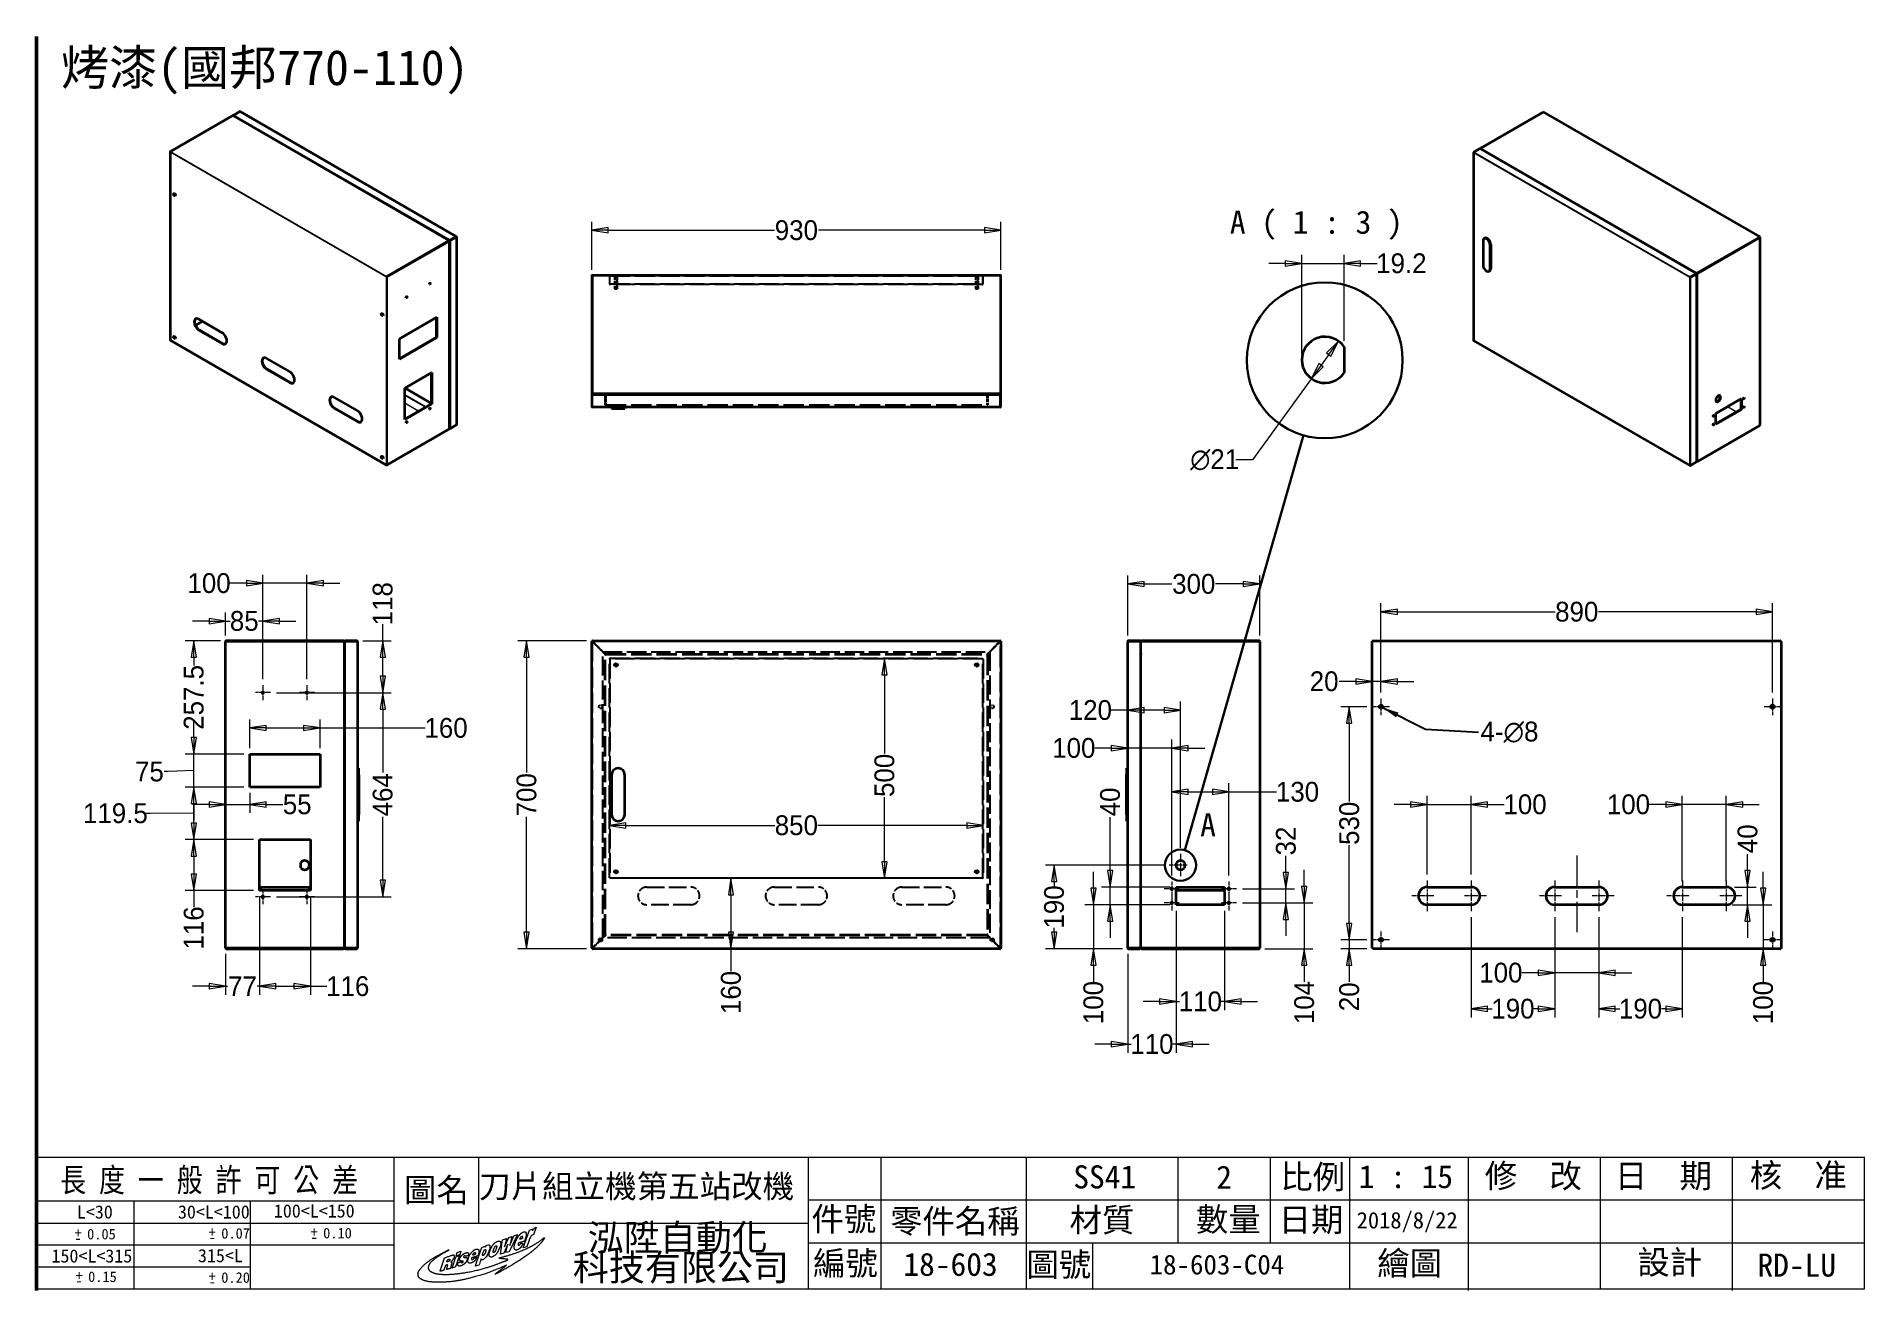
# Model space of a CAD drawing. Header units: millimetres. Extents: x 150 to 4305, y 150 to 3000.
import ezdxf
from ezdxf.enums import TextEntityAlignment as Align

# ---------------------------------------------------------------- set-up
doc = ezdxf.new("R2010")
doc.units = ezdxf.units.MM
doc.header["$LTSCALE"] = 15
doc.linetypes.add('CHAIN', pattern=[0.3543, 0.2362, -0.0295, 0.0591, -0.0295])
doc.linetypes.add('DASHED', pattern=[0.2067, 0.1654, -0.0413])
for name, color, linetype, lineweight in [('中心標記 (ISO)', 7, 'CHAIN', 15), ('中心線 (ISO)', 7, 'CHAIN', 15), ('可見 (ISO)', 7, 'Continuous', 35), ('圖框 (ISO)', 7, 'Continuous', 50), ('圖框層', 7, 'Continuous', 20), ('標註 (ISO)', 7, 'Continuous', 20), ('標題 (ISO)', 7, 'Continuous', 40), ('窄部可見 (ISO)', 7, 'Continuous', 15), ('符號 (ISO)', 7, 'Continuous', 25), ('詳圖邊界 (JIS)', 7, 'Continuous', 30), ('輪廓線層', 7, 'Continuous', 13), ('隱藏 (ISO)', 7, 'DASHED', 25)]:
    doc.layers.add(name, color=color, linetype=linetype, lineweight=lineweight)
doc.styles.get("Standard").update_dxf_attribs({"font": ''})
doc.styles.add('STSL_56', font='kaiu.ttf')
doc.styles.add('STSL_59', font='kaiu.ttf')
doc.styles.add('STSL_62', font='kaiu.ttf')
doc.styles.add('STSL_65', font='kaiu.ttf')
doc.styles.add('文字型式61', font='kaiu.ttf')
doc.styles.add('文字型式68', font='kaiu.ttf', dxfattribs={"width": 0.8})
doc.styles.add('文字型式85', font='kaiu.ttf')
doc.styles.add('文字型式88', font='kaiu.ttf')
doc.styles.add('標示文字 (JIS)', font='kaiu.ttf')
doc.styles.add('註記文字 (JIS)', font='')
doc.styles.get('Standard').set_extended_font_data('PMingLiU')
doc.styles.get('註記文字 (JIS)').set_extended_font_data('PMingLiU')
doc.dimstyles.new('預設 (JIS)', dxfattribs={"dimscale": 15, "dimtxt": 3, "dimasz": 2.5, "dimexe": 1.3, "dimexo": 0.9, "dimgap": 0.3, "dimtad": 0, "dimtoh": 1, "dimrnd": 1e-08, "dimdsep": 46, "dimtxsty": '註記文字 (JIS)', "dimblk": 'Filled-1', "dimcen": 0.09, "dimdle": 10, "dimclrd": 256, "dimclre": 256, "dimclrt": 256, "dimadec": 0, "dimazin": 2, "dimtfac": 0.933333, "dimtmove": 0, "dimatfit": 3, "dimfxl": 0, "dimtolj": 1, "dimlwd": -1, "dimlwe": -1, "dimarcsym": 0})
doc.dimstyles.new('預設 (JIS)$7', dxfattribs={"dimscale": 15, "dimtxt": 3, "dimasz": 2.5, "dimexe": 1.3, "dimexo": 0.9, "dimgap": 0.3, "dimtad": 0, "dimtoh": 1, "dimrnd": 1e-08, "dimdsep": 46, "dimtxsty": '註記文字 (JIS)', "dimblk": 'Filled-1', "dimcen": 0.09, "dimdle": 10, "dimclrd": 256, "dimclre": 256, "dimclrt": 256, "dimadec": 0, "dimazin": 2, "dimtfac": 0.933333, "dimtmove": 0, "dimatfit": 3, "dimfxl": 0, "dimtolj": 1, "dimlwd": -1, "dimlwe": -1, "dimarcsym": 0})

msp = doc.modelspace()

# ---------------------------------------------------------------- texts
at = {"insert": (669, 2919), "char_height": 80, "attachment_point": 5}
msp.add_mtext_dynamic_manual_height_columns('{\\fDFKai-SB|b0|i0|c136|p65;烤漆(國邦770-110)}', width=1473, gutter_width=1, heights=[0], dxfattribs=at)
at = {"layer": '符號 (ISO)', "insert": (2862.577, 2537.738), "char_height": 52.5, "attachment_point": 7, "style": '標示文字 (JIS)'}
msp.add_mtext('A ( 1 : 3 )', dxfattribs=at)
at = {"layer": '符號 (ISO)', "insert": (3432.246, 1418.841), "char_height": 45, "width": 146.5888, "attachment_point": 4, "line_spacing_factor": 0.525, "style": '註記文字 (JIS)'}
msp.add_mtext('4-\\fAIGDT|b0|i0;\\H45.0000;n\\f新細明體|b0|i0;\\H45.0000;8 ', dxfattribs=at)

# ---------------------------------------------------------------- blocks, each defined once
blk = doc.blocks.new('圖框 預設圖框')
at = {"layer": '圖框 (ISO)', "flags": 128}
blk.add_lwpolyline([(10, 10), (10, 200)], dxfattribs=at)
blk = doc.blocks.new('標題欄框 ISO')
at = {"layer": '圖框層', "color": 7}
for p, q in [((85.95, 35.03), (362.95, 35.03)), ((85.95, 15.04), (85.95, 35.03)), ((140.14, 15.04), (140.14, 35.03)), ((152.95, 25.03), (152.95, 35.03)), ((202.95, 15.04), (202.95, 35.03)), ((213.95, 15.04), (213.95, 35.03)), ((235.95, 15.04), (235.95, 35.03)), ((258.95, 22.03), (258.95, 35.03)), ((272.95, 22.03), (272.95, 35.03)), ((284.95, 15.04), (284.95, 35.03)), ((302.95, 14.81), (302.95, 35.03)), ((322.95, 15.04), (322.95, 35.03)), ((342.95, 14.81), (342.95, 35.03)), ((362.95, 15.04), (362.95, 35.04)), ((85.95, 28.37), (140.14, 28.37)), ((100.73, 15.04), (100.73, 28.37)), ((118.35, 15.04), (118.35, 28.37)), ((202.95, 28.53), (362.95, 28.53)), ((85.95, 25.03), (202.95, 25.03)), ((85.95, 21.7), (140.14, 21.7)), ((202.95, 22.03), (362.95, 22.03)), ((246.01, 15.04), (246.01, 22.03)), ((85.95, 18.37), (118.35, 18.37)), ((85.95, 15.03), (362.95, 15.03))]:
    blk.add_line(p, q, dxfattribs=at)
at = {"layer": '輪廓線層', "color": 116}
for p, q in [((155.6, 22.15), (155.63, 22.16)), ((155.63, 22.16), (155.66, 22.18)), ((155.66, 22.18), (155.68, 22.19)), ((155.68, 22.19), (155.71, 22.2)), ((155.71, 22.2), (155.73, 22.21)), ((155.73, 22.21), (155.75, 22.22)), ((155.75, 22.22), (155.77, 22.23)), ((155.77, 22.23), (155.79, 22.24)), ((155.79, 22.24), (155.81, 22.25)), ((155.81, 22.25), (155.82, 22.26)), ((155.82, 22.26), (155.84, 22.26)), ((155.84, 22.26), (155.85, 22.27)), ((155.85, 22.27), (155.86, 22.28)), ((155.86, 22.28), (155.88, 22.28)), ((155.88, 22.28), (155.9, 22.29)), ((155.9, 22.29), (155.91, 22.29)), ((155.91, 22.29), (155.93, 22.3)), ((155.93, 22.3), (155.95, 22.3)), ((155.95, 22.3), (155.97, 22.3)), ((155.97, 22.3), (155.99, 22.3)), ((155.99, 22.3), (156.01, 22.3)), ((156.01, 22.3), (156.02, 22.31)), ((156.02, 22.31), (156.04, 22.3)), ((156.04, 22.3), (156.06, 22.3)), ((156.06, 22.3), (156.08, 22.3)), ((156.08, 22.3), (156.09, 22.3)), ((156.09, 22.3), (156.11, 22.29)), ((156.11, 22.29), (156.12, 22.28)), ((156.12, 22.28), (156.14, 22.27)), ((156.14, 22.27), (156.16, 22.26)), ((156.16, 22.26), (156.17, 22.25)), ((156.17, 22.25), (156.19, 22.24)), ((156.19, 22.24), (156.2, 22.22)), ((156.2, 22.22), (156.21, 22.21)), ((156.21, 22.21), (156.23, 22.19)), ((156.23, 20.32), (156.58, 22.48)), ((156.23, 22.19), (156.24, 22.17)), ((156.24, 22.17), (156.25, 22.14)), ((156.58, 22.48), (157.16, 22.68)), ((156.86, 21.4), (157.54, 22.83)), ((157.16, 22.68), (156.86, 21.4)), ((157.54, 22.83), (157.98, 22.97)), ((158.83, 23.28), (157.58, 20.67)), ((157.66, 21.63), (158.29, 23.08)), ((157.98, 22.97), (157.66, 21.63)), ((158.29, 23.08), (158.83, 23.28)), ((158.52, 22.13), (158.54, 22.2)), ((158.54, 22.2), (158.57, 22.26)), ((158.57, 22.26), (158.6, 22.33)), ((158.6, 22.33), (158.63, 22.4)), ((158.63, 22.4), (158.66, 22.46)), ((158.66, 22.46), (158.69, 22.53)), ((158.69, 22.53), (158.72, 22.59)), ((158.72, 22.59), (158.75, 22.65)), ((158.75, 22.65), (158.79, 22.72)), ((158.79, 22.72), (158.83, 22.78)), ((158.83, 22.78), (158.86, 22.84)), ((158.86, 22.84), (158.9, 22.9)), ((158.9, 22.9), (158.94, 22.96)), ((158.94, 22.96), (158.98, 23.02)), ((158.98, 23.02), (159.02, 23.07)), ((159.02, 23.07), (159.06, 23.12)), ((159.06, 23.12), (159.1, 23.17)), ((159.1, 23.17), (159.14, 23.21)), ((159.14, 23.21), (159.17, 23.25)), ((159.17, 23.25), (159.2, 23.29)), ((159.19, 22.63), (159.2, 22.64)), ((159.19, 22.61), (159.19, 22.63)), ((159.19, 22.6), (159.19, 22.61)), ((159.19, 22.59), (159.19, 22.6)), ((159.19, 22.58), (159.19, 22.59)), ((159.2, 22.57), (159.19, 22.58)), ((159.2, 23.29), (159.23, 23.32)), ((159.2, 22.64), (159.21, 22.66)), ((159.21, 22.57), (159.2, 22.57)), ((159.21, 22.66), (159.22, 22.68)), ((159.22, 22.56), (159.21, 22.57)), ((159.22, 22.68), (159.23, 22.7)), ((159.23, 22.56), (159.22, 22.56)), ((159.23, 23.32), (159.26, 23.35)), ((159.23, 22.7), (159.24, 22.72)), ((159.24, 22.56), (159.23, 22.56)), ((159.24, 22.72), (159.25, 22.74)), ((159.26, 22.56), (159.24, 22.56)), ((159.25, 22.74), (159.26, 22.76)), ((159.26, 23.35), (159.28, 23.38)), ((159.26, 22.76), (159.27, 22.78)), ((159.27, 22.57), (159.26, 22.56)), ((159.27, 22.78), (159.28, 22.8)), ((159.28, 22.57), (159.27, 22.57)), ((159.28, 23.38), (159.31, 23.4)), ((159.28, 22.8), (159.29, 22.82)), ((159.3, 22.57), (159.28, 22.57)), ((159.29, 22.82), (159.3, 22.84)), ((159.3, 22.84), (159.31, 22.85)), ((159.31, 22.58), (159.3, 22.57)), ((159.31, 23.4), (159.33, 23.43)), ((159.31, 22.85), (159.33, 22.87)), ((159.33, 22.58), (159.31, 22.58)), ((159.33, 23.43), (159.35, 23.45)), ((159.33, 22.87), (159.34, 22.89)), ((159.35, 22.59), (159.33, 22.58)), ((159.34, 22.89), (159.35, 22.91)), ((159.35, 23.45), (159.38, 23.47)), ((159.35, 22.91), (159.37, 22.92)), ((159.36, 22.6), (159.35, 22.59)), ((159.38, 22.6), (159.36, 22.6)), ((159.37, 22.92), (159.38, 22.94)), ((159.38, 23.47), (159.4, 23.49)), ((159.38, 22.94), (159.4, 22.95)), ((159.4, 22.61), (159.38, 22.6)), ((159.4, 23.49), (159.43, 23.51)), ((159.4, 22.95), (159.41, 22.96)), ((159.41, 22.61), (159.4, 22.61)), ((159.41, 22.96), (159.43, 22.97)), ((159.43, 22.62), (159.41, 22.61)), ((159.43, 23.51), (159.46, 23.53)), ((159.43, 22.97), (159.44, 22.98)), ((159.45, 22.63), (159.43, 22.62)), ((159.44, 22.98), (159.46, 22.99)), ((159.47, 22.63), (159.45, 22.63)), ((159.46, 23.53), (159.49, 23.55)), ((159.46, 22.99), (159.47, 23)), ((159.47, 23), (159.48, 23)), ((159.48, 22.64), (159.47, 22.63)), ((159.48, 23), (159.5, 23.01)), ((159.5, 22.65), (159.48, 22.64)), ((159.49, 23.55), (159.51, 23.56)), ((159.5, 23.01), (159.51, 23.01)), ((159.51, 22.65), (159.5, 22.65)), ((159.54, 22.16), (159.5, 22.15)), ((159.51, 23.56), (159.54, 23.58)), ((159.51, 23.01), (159.52, 23.01)), ((159.53, 22.66), (159.51, 22.65)), ((159.52, 23.01), (159.53, 23.01)), ((159.53, 23.01), (159.54, 23.01)), ((159.54, 22.67), (159.53, 22.66)), ((159.54, 23.58), (159.57, 23.6)), ((159.54, 23.01), (159.55, 23.01)), ((159.55, 22.68), (159.54, 22.67)), ((159.58, 22.18), (159.54, 22.16)), ((159.55, 23.01), (159.56, 23.01)), ((159.56, 22.69), (159.55, 22.68)), ((159.56, 23.01), (159.57, 23)), ((159.57, 22.7), (159.56, 22.69)), ((159.57, 23.6), (159.6, 23.61)), ((159.57, 23), (159.58, 23)), ((159.58, 22.72), (159.57, 22.71)), ((159.57, 22.71), (159.57, 22.7)), ((159.58, 23), (159.58, 23)), ((159.58, 23), (159.59, 22.99)), ((159.59, 22.73), (159.58, 22.72)), ((159.62, 22.19), (159.58, 22.18)), ((159.59, 22.99), (159.6, 22.98)), ((159.6, 22.78), (159.59, 22.77)), ((159.59, 22.77), (159.59, 22.75)), ((159.59, 22.75), (159.59, 22.73)), ((159.6, 23.61), (159.62, 23.63)), ((159.6, 22.98), (159.6, 22.98)), ((159.6, 22.98), (159.6, 22.97)), ((159.6, 22.97), (159.61, 22.97)), ((159.61, 22.86), (159.6, 22.84)), ((159.6, 22.84), (159.6, 22.82)), ((159.6, 22.82), (159.6, 22.8)), ((159.6, 22.8), (159.6, 22.78)), ((159.61, 22.97), (159.61, 22.96)), ((159.61, 22.96), (159.61, 22.95)), ((159.61, 22.95), (159.61, 22.94)), ((159.61, 22.94), (159.61, 22.93)), ((159.61, 22.93), (159.61, 22.91)), ((159.61, 22.91), (159.61, 22.9)), ((159.61, 22.9), (159.61, 22.88)), ((159.61, 22.88), (159.61, 22.86)), ((159.62, 23.63), (159.65, 23.64)), ((159.65, 22.19), (159.62, 22.19)), ((159.65, 23.64), (159.67, 23.65)), ((159.69, 22.2), (159.65, 22.19)), ((159.67, 23.65), (159.7, 23.66)), ((159.71, 22.21), (159.69, 22.2)), ((159.7, 21.28), (160.64, 23.94)), ((159.7, 23.66), (159.72, 23.67)), ((159.74, 22.21), (159.71, 22.21)), ((159.72, 23.67), (159.74, 23.68)), ((159.74, 23.68), (159.77, 23.69)), ((159.76, 22.22), (159.74, 22.21)), ((159.79, 22.23), (159.76, 22.22)), ((159.77, 23.69), (159.79, 23.7)), ((159.79, 23.7), (159.81, 23.7)), ((159.8, 22.23), (159.79, 22.23)), ((159.82, 22.24), (159.8, 22.23)), ((159.81, 23.7), (159.83, 23.7)), ((159.84, 22.24), (159.82, 22.24)), ((159.83, 23.7), (159.85, 23.71)), ((159.85, 22.25), (159.84, 22.24)), ((159.85, 23.71), (159.87, 23.71)), ((159.86, 22.26), (159.85, 22.25)), ((159.87, 22.27), (159.86, 22.26)), ((159.87, 23.71), (159.89, 23.71)), ((159.88, 22.28), (159.87, 22.27)), ((159.89, 22.29), (159.88, 22.28)), ((159.89, 23.71), (159.91, 23.71)), ((159.9, 22.3), (159.89, 22.29)), ((159.91, 22.33), (159.9, 22.32)), ((159.9, 22.32), (159.9, 22.3)), ((159.91, 23.71), (159.93, 23.71)), ((159.92, 22.35), (159.91, 22.33)), ((159.93, 22.38), (159.92, 22.35)), ((159.93, 23.71), (159.94, 23.7)), ((159.94, 22.4), (159.93, 22.38)), ((159.94, 23.7), (159.96, 23.7)), ((159.95, 22.43), (159.94, 22.4)), ((159.96, 22.49), (159.95, 22.46)), ((159.95, 22.46), (159.95, 22.43)), ((159.96, 23.7), (159.98, 23.7)), ((159.97, 22.52), (159.96, 22.49)), ((159.98, 22.55), (159.97, 22.52)), ((159.98, 23.7), (159.99, 23.69)), ((160, 22.59), (159.98, 22.55)), ((159.99, 23.69), (160, 23.69)), ((160, 23.69), (160.02, 23.68)), ((160.01, 22.62), (160, 22.59)), ((160.02, 22.66), (160.01, 22.62)), ((160.02, 23.68), (160.03, 23.67)), ((160.03, 22.7), (160.02, 22.66)), ((160.03, 23.67), (160.04, 23.66)), ((160.04, 22.74), (160.03, 22.7)), ((160.04, 23.66), (160.05, 23.65)), ((160.05, 22.78), (160.04, 22.74)), ((160.05, 23.65), (160.07, 23.64)), ((160.06, 22.81), (160.05, 22.78)), ((160.08, 22.85), (160.06, 22.81)), ((160.07, 23.64), (160.08, 23.63)), ((160.08, 23.63), (160.09, 23.62)), ((160.09, 22.89), (160.08, 22.85)), ((160.09, 23.62), (160.1, 23.6)), ((160.1, 22.95), (160.09, 22.92)), ((160.09, 22.92), (160.09, 22.89)), ((160.1, 23.6), (160.11, 23.59)), ((160.11, 22.99), (160.1, 22.95)), ((160.11, 23.59), (160.11, 23.57)), ((160.11, 23.57), (160.12, 23.55)), ((160.11, 23.49), (160.11, 23.46)), ((160.12, 23.02), (160.11, 22.99)), ((160.12, 23.55), (160.13, 23.53)), ((160.13, 23.09), (160.12, 23.06)), ((160.12, 23.06), (160.12, 23.02)), ((160.13, 23.53), (160.13, 23.51)), ((160.13, 23.51), (160.14, 23.49)), ((160.14, 23.16), (160.13, 23.12)), ((160.13, 23.12), (160.13, 23.09)), ((160.14, 23.47), (160.15, 23.45)), ((160.15, 23.22), (160.14, 23.19)), ((160.14, 23.19), (160.14, 23.16)), ((160.15, 23.45), (160.15, 23.42)), ((160.15, 23.42), (160.15, 23.4)), ((160.15, 23.4), (160.15, 23.37)), ((160.15, 23.37), (160.15, 23.34)), ((160.15, 23.34), (160.15, 23.32)), ((160.15, 23.32), (160.15, 23.29)), ((160.15, 23.29), (160.15, 23.25)), ((160.15, 23.25), (160.15, 23.22)), ((160.56, 22.3), (160.27, 21.43)), ((160.66, 22.61), (160.56, 22.3)), ((160.64, 23.94), (161.16, 24.13)), ((160.78, 22.9), (160.66, 22.61)), ((160.92, 23.11), (160.78, 22.9)), ((161.06, 23.2), (160.92, 23.11)), ((161.17, 23.22), (161.06, 23.2)), ((161.16, 24.13), (161.08, 23.83)), ((161.08, 23.83), (161.24, 24.12)), ((161.25, 23.25), (161.17, 23.22)), ((161.24, 24.12), (161.44, 24.29)), ((161.65, 24.38), (161.25, 23.25)), ((161.44, 24.29), (161.65, 24.38)), ((147.64, 19.37), (147.65, 19.41)), ((147.65, 19.41), (147.67, 19.45)), ((147.67, 19.45), (147.68, 19.48)), ((147.68, 19.48), (147.69, 19.52)), ((147.69, 19.52), (147.7, 19.55)), ((147.7, 19.55), (147.71, 19.58)), ((147.71, 19.58), (147.72, 19.6)), ((147.72, 19.6), (147.73, 19.63)), ((147.73, 19.65), (147.74, 19.67)), ((147.73, 19.63), (147.73, 19.65)), ((147.74, 19.67), (147.75, 19.68)), ((147.75, 19.7), (147.76, 19.71)), ((147.75, 19.68), (147.75, 19.7)), ((147.76, 19.71), (147.77, 19.72)), ((147.77, 19.72), (147.78, 19.73)), ((147.78, 19.73), (147.8, 19.74)), ((147.8, 19.74), (147.83, 19.76)), ((147.83, 19.76), (147.87, 19.77)), ((147.87, 19.77), (147.93, 19.8)), ((147.93, 19.8), (148, 19.82)), ((148, 19.82), (148.08, 19.85)), ((148.08, 19.85), (148.18, 19.89)), ((148.18, 19.89), (148.29, 19.93)), ((148.18, 19.39), (148.19, 19.41)), ((148.18, 19.38), (148.18, 19.39)), ((148.19, 19.41), (148.2, 19.42)), ((148.2, 19.42), (148.22, 19.44)), ((148.22, 19.44), (148.23, 19.45)), ((148.23, 19.45), (148.25, 19.47)), ((148.25, 19.47), (148.27, 19.48)), ((148.27, 19.48), (148.29, 19.49)), ((148.29, 19.93), (148.4, 19.97)), ((148.29, 19.49), (148.31, 19.5)), ((148.31, 19.5), (148.33, 19.51)), ((148.33, 19.51), (148.36, 19.52)), ((148.36, 19.52), (148.38, 19.53)), ((148.38, 19.53), (148.4, 19.54)), ((148.4, 19.97), (148.51, 20.01)), ((148.4, 19.54), (148.43, 19.54)), ((148.43, 19.54), (148.45, 19.55)), ((148.45, 19.55), (148.47, 19.55)), ((148.47, 19.55), (148.48, 19.55)), ((148.48, 19.55), (148.5, 19.56)), ((148.5, 19.56), (148.52, 19.56)), ((148.51, 20.01), (148.62, 20.05)), ((148.52, 19.56), (148.53, 19.55)), ((148.53, 19.55), (148.55, 19.55)), ((148.55, 19.55), (148.56, 19.55)), ((148.56, 19.55), (148.57, 19.55)), ((148.57, 19.55), (148.58, 19.55)), ((148.58, 19.41), (148.57, 19.4)), ((148.57, 19.4), (148.57, 19.38)), ((148.58, 19.55), (148.59, 19.54)), ((148.59, 19.44), (148.58, 19.42)), ((148.58, 19.42), (148.58, 19.41)), ((148.59, 19.54), (148.59, 19.53)), ((148.59, 19.53), (148.6, 19.53)), ((148.6, 19.47), (148.59, 19.45)), ((148.59, 19.45), (148.59, 19.44)), ((148.6, 19.53), (148.6, 19.52)), ((148.6, 19.52), (148.6, 19.51)), ((148.6, 19.51), (148.6, 19.5)), ((148.6, 19.5), (148.6, 19.49)), ((148.6, 19.49), (148.6, 19.48)), ((148.6, 19.48), (148.6, 19.47)), ((148.62, 20.05), (148.72, 20.09)), ((148.72, 20.09), (148.81, 20.12)), ((148.81, 20.12), (148.88, 20.14)), ((148.88, 20.14), (148.94, 20.16)), ((148.92, 18.21), (149.49, 19.91)), ((148.94, 20.16), (148.98, 20.17)), ((148.98, 19.41), (148.97, 19.39)), ((148.98, 20.17), (149.02, 20.18)), ((149, 19.43), (148.98, 19.41)), ((149.02, 19.46), (149, 19.43)), ((149.02, 20.18), (149.04, 20.19)), ((149.03, 19.48), (149.02, 19.46)), ((149.05, 19.51), (149.03, 19.48)), ((149.04, 20.19), (149.06, 20.19)), ((149.06, 19.53), (149.05, 19.51)), ((149.06, 20.19), (149.07, 20.19)), ((149.08, 19.56), (149.06, 19.53)), ((149.07, 20.19), (149.09, 20.19)), ((149.09, 19.58), (149.08, 19.56)), ((149.09, 20.19), (149.1, 20.19)), ((149.1, 19.6), (149.09, 19.58)), ((149.1, 20.19), (149.11, 20.19)), ((149.12, 19.63), (149.1, 19.6)), ((149.11, 20.19), (149.12, 20.18)), ((149.12, 20.18), (149.13, 20.18)), ((149.13, 19.65), (149.12, 19.63)), ((149.13, 20.18), (149.14, 20.17)), ((149.14, 19.67), (149.13, 19.65)), ((149.14, 20.17), (149.15, 20.17)), ((149.15, 19.69), (149.14, 19.67)), ((149.15, 20.17), (149.16, 20.16)), ((149.16, 19.71), (149.15, 19.69)), ((149.16, 20.16), (149.16, 20.16)), ((149.16, 20.16), (149.17, 20.15)), ((149.17, 19.73), (149.16, 19.71)), ((149.17, 20.15), (149.18, 20.14)), ((149.18, 19.76), (149.17, 19.73)), ((149.18, 20.14), (149.19, 20.13)), ((149.19, 19.78), (149.18, 19.76)), ((149.19, 20.13), (149.2, 20.11)), ((149.2, 19.8), (149.19, 19.78)), ((149.2, 20.11), (149.2, 20.1)), ((149.2, 20.1), (149.21, 20.09)), ((149.21, 19.82), (149.2, 19.8)), ((149.21, 20.09), (149.22, 20.08)), ((149.22, 19.86), (149.21, 19.84)), ((149.21, 19.84), (149.21, 19.82)), ((149.22, 20.08), (149.22, 20.06)), ((149.22, 20.06), (149.22, 20.05)), ((149.22, 20.05), (149.23, 20.03)), ((149.23, 19.93), (149.22, 19.91)), ((149.22, 19.91), (149.22, 19.89)), ((149.22, 19.89), (149.22, 19.86)), ((149.23, 20.03), (149.23, 20.02)), ((149.23, 20.02), (149.23, 20)), ((149.23, 20), (149.23, 19.98)), ((149.23, 19.98), (149.23, 19.96)), ((149.23, 19.96), (149.23, 19.95)), ((149.23, 19.95), (149.23, 19.93)), ((150.06, 20.11), (149.45, 18.37)), ((149.49, 19.91), (150.06, 20.11)), ((149.53, 20.03), (149.69, 20.54)), ((150.09, 20.23), (149.53, 20.03)), ((149.69, 20.54), (150.26, 20.74)), ((150.05, 19.48), (150.06, 19.49)), ((150.05, 19.46), (150.05, 19.48)), ((150.05, 19.45), (150.05, 19.46)), ((150.05, 19.43), (150.05, 19.45)), ((150.05, 19.42), (150.05, 19.43)), ((150.05, 19.4), (150.05, 19.42)), ((150.06, 19.39), (150.05, 19.4)), ((150.06, 19.54), (150.07, 19.55)), ((150.06, 19.52), (150.06, 19.54)), ((150.06, 19.51), (150.06, 19.52)), ((150.06, 19.49), (150.06, 19.51)), ((150.06, 19.38), (150.06, 19.39)), ((150.07, 19.58), (150.08, 19.6)), ((150.07, 19.57), (150.07, 19.58)), ((150.07, 19.55), (150.07, 19.57)), ((150.08, 19.61), (150.09, 19.62)), ((150.08, 19.6), (150.08, 19.61)), ((150.26, 20.74), (150.09, 20.23)), ((150.09, 19.64), (150.1, 19.65)), ((150.09, 19.63), (150.09, 19.64)), ((150.09, 19.62), (150.09, 19.63)), ((150.1, 19.67), (150.11, 19.68)), ((150.1, 19.65), (150.1, 19.67)), ((150.11, 19.69), (150.12, 19.7)), ((150.11, 19.68), (150.11, 19.69)), ((150.12, 19.71), (150.13, 19.73)), ((150.12, 19.7), (150.12, 19.71)), ((150.13, 19.74), (150.14, 19.76)), ((150.13, 19.73), (150.13, 19.74)), ((150.14, 19.76), (150.15, 19.78)), ((150.15, 19.78), (150.16, 19.8)), ((150.16, 19.8), (150.17, 19.82)), ((150.17, 19.82), (150.18, 19.84)), ((150.18, 19.84), (150.19, 19.86)), ((150.19, 19.86), (150.2, 19.88)), ((150.2, 19.88), (150.21, 19.9)), ((150.21, 19.9), (150.22, 19.92)), ((150.22, 19.92), (150.23, 19.94)), ((150.23, 19.94), (150.25, 19.96)), ((150.25, 19.96), (150.26, 19.98)), ((150.26, 19.98), (150.28, 20)), ((150.28, 20), (150.29, 20.02)), ((150.29, 20.02), (150.31, 20.05)), ((150.31, 20.05), (150.33, 20.07)), ((150.33, 20.07), (150.35, 20.09)), ((150.35, 20.09), (150.37, 20.11)), ((150.37, 20.11), (150.39, 20.13)), ((150.39, 20.13), (150.41, 20.16)), ((150.41, 20.16), (150.43, 20.18)), ((150.43, 20.18), (150.46, 20.2)), ((150.46, 20.2), (150.48, 20.22)), ((150.48, 20.22), (150.5, 20.24)), ((150.5, 20.24), (150.53, 20.26)), ((150.53, 20.26), (150.55, 20.28)), ((150.55, 20.28), (150.58, 20.3)), ((150.58, 20.3), (150.6, 20.32)), ((150.6, 20.32), (150.63, 20.33)), ((150.63, 20.33), (150.65, 20.35)), ((150.65, 20.35), (150.67, 20.36)), ((150.67, 19.92), (150.66, 19.91)), ((150.66, 19.91), (150.66, 19.9)), ((150.66, 19.9), (150.66, 19.9)), ((150.66, 19.9), (150.67, 19.89)), ((150.67, 20.36), (150.7, 20.37)), ((150.68, 19.96), (150.67, 19.95)), ((150.67, 19.95), (150.67, 19.94)), ((150.67, 19.94), (150.67, 19.93)), ((150.67, 19.93), (150.67, 19.92)), ((150.67, 19.89), (150.67, 19.88)), ((150.67, 19.88), (150.67, 19.87)), ((150.67, 19.87), (150.67, 19.86)), ((150.67, 19.86), (150.68, 19.86)), ((150.69, 19.98), (150.68, 19.97)), ((150.68, 19.97), (150.68, 19.96)), ((150.68, 19.86), (150.68, 19.85)), ((150.68, 19.85), (150.69, 19.84)), ((150.7, 19.99), (150.69, 19.99)), ((150.69, 19.99), (150.69, 19.98)), ((150.69, 19.84), (150.7, 19.84)), ((150.7, 20.37), (150.72, 20.39)), ((150.71, 20), (150.7, 19.99)), ((150.7, 19.84), (150.71, 19.83)), ((150.72, 20.02), (150.71, 20.01)), ((150.71, 20.01), (150.71, 20)), ((150.71, 19.83), (150.72, 19.83)), ((150.72, 20.39), (150.74, 20.4)), ((150.73, 20.03), (150.72, 20.02)), ((150.72, 19.83), (150.73, 19.83)), ((150.74, 20.04), (150.73, 20.03)), ((150.73, 19.83), (150.75, 19.82)), ((150.74, 20.4), (150.76, 20.41)), ((150.75, 20.04), (150.74, 20.04)), ((150.76, 20.05), (150.75, 20.04)), ((150.75, 19.82), (150.77, 19.82)), ((150.76, 20.41), (150.78, 20.42)), ((150.77, 20.06), (150.76, 20.05)), ((150.78, 20.06), (150.77, 20.06)), ((150.77, 19.82), (150.79, 19.82)), ((150.78, 20.42), (150.8, 20.42)), ((150.79, 20.07), (150.78, 20.06)), ((150.8, 20.07), (150.79, 20.07)), ((150.79, 19.82), (150.82, 19.82)), ((150.8, 20.42), (150.82, 20.43)), ((150.81, 20.07), (150.8, 20.07)), ((150.82, 20.08), (150.81, 20.07)), ((150.82, 20.43), (150.84, 20.44)), ((150.83, 20.08), (150.82, 20.08)), ((150.82, 19.82), (150.84, 19.82)), ((150.84, 20.08), (150.83, 20.08)), ((150.84, 20.44), (150.86, 20.45)), ((150.85, 20.08), (150.84, 20.08)), ((150.84, 19.82), (150.87, 19.82)), ((150.86, 20.07), (150.85, 20.08)), ((150.85, 20.08), (150.85, 20.08)), ((150.86, 20.45), (150.88, 20.46)), ((150.87, 20.07), (150.86, 20.07)), ((150.88, 20.07), (150.87, 20.07)), ((150.87, 19.82), (150.9, 19.82)), ((150.88, 20.46), (150.9, 20.47)), ((150.88, 20.06), (150.88, 20.07)), ((150.89, 20.06), (150.88, 20.06)), ((150.89, 20.05), (150.89, 20.06)), ((150.9, 20.04), (150.89, 20.05)), ((150.9, 20.47), (150.92, 20.47)), ((150.9, 20.03), (150.9, 20.04)), ((150.9, 20.02), (150.9, 20.03)), ((150.9, 20.01), (150.9, 20.02)), ((150.91, 20), (150.9, 20.01)), ((150.9, 19.82), (150.93, 19.82)), ((150.92, 19.99), (150.91, 20)), ((150.91, 20), (150.91, 20)), ((150.92, 20.47), (150.94, 20.48)), ((150.94, 19.98), (150.92, 19.99)), ((150.93, 19.82), (150.95, 19.83)), ((150.94, 20.48), (150.96, 20.49)), ((150.96, 19.98), (150.94, 19.98)), ((150.95, 19.83), (150.98, 19.82)), ((150.96, 20.49), (150.98, 20.5)), ((150.99, 19.99), (150.96, 19.98)), ((150.98, 20.5), (151, 20.5)), ((150.98, 19.82), (151, 19.82)), ((151.02, 19.99), (150.99, 19.99)), ((151, 20.5), (151.02, 20.51)), ((151, 19.82), (151.03, 19.82)), ((151.02, 20.51), (151.04, 20.52)), ((151.06, 20), (151.02, 19.99)), ((151.03, 19.82), (151.05, 19.82)), ((151.04, 20.52), (151.05, 20.52)), ((151.05, 20.52), (151.07, 20.53)), ((151.05, 19.82), (151.07, 19.82)), ((151.1, 20.02), (151.06, 20)), ((151.07, 20.53), (151.09, 20.53)), ((151.07, 19.82), (151.09, 19.82)), ((151.09, 20.53), (151.1, 20.54)), ((151.09, 19.82), (151.1, 19.81)), ((151.1, 20.54), (151.12, 20.54)), ((151.15, 20.03), (151.1, 20.02)), ((151.1, 19.81), (151.12, 19.81)), ((151.12, 20.54), (151.13, 20.54)), ((151.12, 19.81), (151.13, 19.8)), ((151.13, 20.54), (151.15, 20.55)), ((151.13, 19.8), (151.14, 19.8)), ((151.14, 19.8), (151.15, 19.79)), ((151.15, 20.55), (151.16, 20.55)), ((151.2, 20.05), (151.15, 20.03)), ((151.15, 19.79), (151.16, 19.79)), ((151.16, 20.55), (151.17, 20.55)), ((151.16, 19.79), (151.17, 19.78)), ((151.17, 19.41), (151.16, 19.39)), ((151.17, 20.55), (151.18, 20.55)), ((151.17, 19.78), (151.17, 19.77)), ((151.17, 19.77), (151.18, 19.76)), ((151.18, 19.44), (151.17, 19.41)), ((151.18, 20.55), (151.19, 20.55)), ((151.18, 19.76), (151.18, 19.75)), ((151.18, 19.75), (151.19, 19.74)), ((151.19, 19.46), (151.18, 19.44)), ((151.19, 20.55), (151.2, 20.55)), ((151.19, 19.74), (151.19, 19.73)), ((151.19, 19.73), (151.2, 19.72)), ((151.2, 19.49), (151.19, 19.48)), ((151.19, 19.48), (151.19, 19.46)), ((151.2, 20.55), (151.21, 20.55)), ((151.24, 20.07), (151.2, 20.05)), ((151.2, 19.72), (151.2, 19.71)), ((151.2, 19.71), (151.2, 19.69)), ((151.2, 19.69), (151.2, 19.68)), ((151.2, 19.68), (151.21, 19.67)), ((151.21, 19.54), (151.2, 19.53)), ((151.2, 19.53), (151.2, 19.52)), ((151.2, 19.52), (151.2, 19.51)), ((151.2, 19.51), (151.2, 19.49)), ((151.21, 20.55), (151.22, 20.55)), ((151.21, 19.67), (151.21, 19.65)), ((151.21, 19.65), (151.21, 19.64)), ((151.21, 19.64), (151.21, 19.63)), ((151.21, 19.63), (151.21, 19.62)), ((151.21, 19.62), (151.21, 19.6)), ((151.21, 19.6), (151.21, 19.59)), ((151.21, 19.59), (151.21, 19.58)), ((151.21, 19.58), (151.21, 19.57)), ((151.21, 19.57), (151.21, 19.56)), ((151.21, 19.56), (151.21, 19.55)), ((151.21, 19.55), (151.21, 19.55)), ((151.21, 19.55), (151.21, 19.54)), ((151.22, 20.55), (151.23, 20.55)), ((151.23, 20.55), (151.24, 20.55)), ((151.24, 20.55), (151.25, 20.55)), ((151.28, 20.09), (151.24, 20.07)), ((151.25, 20.55), (151.26, 20.54)), ((151.26, 20.54), (151.27, 20.54)), ((151.27, 20.54), (151.28, 20.54)), ((151.28, 20.54), (151.29, 20.53)), ((151.32, 20.11), (151.28, 20.09)), ((151.29, 20.53), (151.3, 20.53)), ((151.3, 20.53), (151.31, 20.52)), ((151.31, 20.52), (151.32, 20.52)), ((151.32, 20.52), (151.33, 20.51)), ((151.35, 20.13), (151.32, 20.11)), ((151.32, 19.44), (151.33, 19.47)), ((151.32, 19.41), (151.32, 19.44)), ((151.32, 19.39), (151.32, 19.41)), ((151.33, 20.51), (151.34, 20.5)), ((151.33, 19.5), (151.34, 19.53)), ((151.33, 19.47), (151.33, 19.5)), ((151.34, 20.5), (151.35, 20.5)), ((151.34, 19.53), (151.35, 19.56)), ((151.35, 20.5), (151.36, 20.49)), ((151.37, 20.15), (151.35, 20.13)), ((151.35, 19.59), (151.36, 19.63)), ((151.35, 19.56), (151.35, 19.59)), ((151.36, 20.49), (151.37, 20.48)), ((151.36, 19.63), (151.37, 19.66)), ((151.37, 20.48), (151.38, 20.47)), ((151.38, 20.17), (151.37, 20.15)), ((151.37, 19.66), (151.38, 19.69)), ((151.38, 20.47), (151.39, 20.46)), ((151.39, 20.18), (151.38, 20.17)), ((151.38, 19.69), (151.39, 19.71)), ((151.39, 20.46), (151.39, 20.45)), ((151.39, 20.45), (151.4, 20.45)), ((151.4, 20.2), (151.39, 20.18)), ((151.39, 19.71), (151.4, 19.74)), ((151.4, 20.45), (151.4, 20.44)), ((151.4, 20.44), (151.4, 20.43)), ((151.4, 20.43), (151.41, 20.41)), ((151.41, 20.22), (151.4, 20.2)), ((151.4, 19.74), (151.41, 19.77)), ((151.41, 20.41), (151.41, 20.4)), ((151.41, 20.4), (151.41, 20.39)), ((151.41, 20.39), (151.41, 20.38)), ((151.41, 20.38), (151.41, 20.36)), ((151.41, 20.36), (151.41, 20.35)), ((151.41, 20.35), (151.41, 20.33)), ((151.41, 20.33), (151.41, 20.32)), ((151.41, 20.32), (151.41, 20.3)), ((151.41, 20.3), (151.41, 20.29)), ((151.41, 20.29), (151.41, 20.27)), ((151.41, 20.27), (151.41, 20.25)), ((151.41, 20.25), (151.41, 20.23)), ((151.41, 20.23), (151.41, 20.22)), ((151.41, 19.77), (151.42, 19.8)), ((151.42, 19.8), (151.43, 19.82)), ((151.43, 19.82), (151.44, 19.85)), ((151.44, 19.85), (151.45, 19.88)), ((151.45, 19.88), (151.46, 19.9)), ((151.46, 19.9), (151.47, 19.93)), ((151.47, 19.93), (151.48, 19.96)), ((151.48, 19.96), (151.5, 19.99)), ((151.5, 19.99), (151.51, 20.02)), ((151.51, 20.02), (151.53, 20.05)), ((151.53, 20.05), (151.54, 20.08)), ((151.54, 20.08), (151.56, 20.11)), ((151.56, 20.11), (151.58, 20.14)), ((151.58, 20.14), (151.6, 20.18)), ((151.6, 20.18), (151.61, 20.21)), ((151.61, 20.21), (151.63, 20.24)), ((151.63, 20.24), (151.65, 20.27)), ((151.65, 20.27), (151.67, 20.3)), ((151.67, 20.3), (151.69, 20.33)), ((151.69, 20.33), (151.71, 20.36)), ((151.71, 20.36), (151.74, 20.4)), ((151.74, 20.4), (151.77, 20.43)), ((151.77, 20.43), (151.8, 20.47)), ((151.8, 20.47), (151.83, 20.51)), ((151.83, 20.51), (151.86, 20.55)), ((151.86, 20.55), (151.9, 20.59)), ((151.87, 19.69), (151.86, 19.67)), ((151.86, 19.67), (151.86, 19.66)), ((151.86, 19.66), (151.86, 19.65)), ((151.86, 19.65), (151.86, 19.63)), ((151.86, 19.63), (151.86, 19.62)), ((151.86, 19.62), (151.86, 19.61)), ((151.86, 19.61), (151.86, 19.6)), ((151.86, 19.6), (151.86, 19.58)), ((151.86, 19.58), (151.86, 19.57)), ((151.86, 19.57), (151.86, 19.56)), ((151.86, 19.56), (151.86, 19.55)), ((151.86, 19.55), (151.86, 19.54)), ((151.86, 19.54), (151.87, 19.54)), ((151.88, 19.71), (151.87, 19.7)), ((151.87, 19.7), (151.87, 19.69)), ((151.87, 19.54), (151.87, 19.53)), ((151.87, 19.53), (151.88, 19.52)), ((151.89, 19.73), (151.88, 19.72)), ((151.88, 19.72), (151.88, 19.71)), ((151.88, 19.52), (151.89, 19.52)), ((151.9, 19.74), (151.89, 19.73)), ((151.89, 19.52), (151.89, 19.51)), ((151.89, 19.51), (151.9, 19.51)), ((151.9, 20.59), (151.94, 20.64)), ((151.91, 19.75), (151.9, 19.74)), ((151.9, 19.51), (151.91, 19.5)), ((151.92, 19.76), (151.91, 19.75)), ((151.91, 19.5), (151.92, 19.5)), ((151.94, 19.76), (151.92, 19.76)), ((151.92, 19.5), (151.93, 19.5)), ((151.93, 19.5), (151.94, 19.5)), ((151.94, 20.64), (151.98, 20.68)), ((151.96, 19.77), (151.94, 19.76)), ((151.94, 19.5), (151.96, 19.5)), ((151.98, 19.78), (151.96, 19.77)), ((151.96, 19.5), (151.97, 19.5)), ((151.97, 19.5), (151.98, 19.5)), ((151.98, 20.68), (152.02, 20.72)), ((152, 19.79), (151.98, 19.78)), ((151.98, 19.5), (152, 19.5)), ((152.03, 19.8), (152, 19.79)), ((152, 19.5), (152.01, 19.51)), ((152.01, 19.51), (152.02, 19.51)), ((152.02, 20.72), (152.06, 20.76)), ((152.02, 19.51), (152.04, 19.52)), ((152.05, 19.8), (152.03, 19.8)), ((152.04, 19.52), (152.05, 19.52)), ((152.08, 19.81), (152.05, 19.8)), ((152.05, 19.52), (152.07, 19.53)), ((152.06, 20.76), (152.1, 20.8)), ((152.07, 20.25), (152.08, 20.26)), ((152.07, 20.23), (152.07, 20.25)), ((152.07, 20.22), (152.07, 20.23)), ((152.07, 20.21), (152.07, 20.22)), ((152.07, 20.2), (152.07, 20.21)), ((152.07, 20.19), (152.07, 20.2)), ((152.08, 20.19), (152.07, 20.19)), ((152.07, 19.53), (152.08, 19.54)), ((152.08, 20.26), (152.09, 20.28)), ((152.09, 20.18), (152.08, 20.19)), ((152.11, 19.82), (152.08, 19.81)), ((152.08, 19.54), (152.1, 19.55)), ((152.09, 20.28), (152.1, 20.3)), ((152.1, 20.18), (152.09, 20.18)), ((152.1, 20.8), (152.14, 20.83)), ((152.1, 20.3), (152.11, 20.32)), ((152.11, 20.18), (152.1, 20.18)), ((152.1, 19.55), (152.11, 19.56)), ((152.11, 20.32), (152.12, 20.34)), ((152.12, 20.18), (152.11, 20.18)), ((152.15, 19.83), (152.11, 19.82)), ((152.11, 19.56), (152.12, 19.56)), ((152.12, 20.34), (152.13, 20.36)), ((152.13, 20.18), (152.12, 20.18)), ((152.12, 19.56), (152.14, 19.57)), ((152.13, 20.36), (152.14, 20.38)), ((152.14, 20.18), (152.13, 20.18)), ((152.14, 20.83), (152.18, 20.86)), ((152.14, 20.38), (152.15, 20.4)), ((152.16, 20.18), (152.14, 20.18)), ((152.14, 19.57), (152.15, 19.58)), ((152.15, 20.4), (152.16, 20.41)), ((152.18, 19.84), (152.15, 19.83)), ((152.15, 19.58), (152.16, 19.59)), ((152.16, 20.41), (152.18, 20.43)), ((152.17, 20.19), (152.16, 20.18)), ((152.16, 19.59), (152.17, 19.6)), ((152.19, 20.19), (152.17, 20.19)), ((152.17, 19.6), (152.18, 19.62)), ((152.18, 20.86), (152.21, 20.89)), ((152.18, 20.43), (152.19, 20.45)), ((152.21, 19.85), (152.18, 19.84)), ((152.18, 19.62), (152.19, 19.63)), ((152.19, 20.45), (152.2, 20.46)), ((152.2, 20.2), (152.19, 20.19)), ((152.19, 19.63), (152.2, 19.64)), ((152.2, 20.46), (152.21, 20.48)), ((152.21, 20.2), (152.2, 20.2)), ((152.2, 19.64), (152.21, 19.65)), ((152.21, 20.89), (152.25, 20.92)), ((152.21, 20.48), (152.23, 20.49)), ((152.22, 20.2), (152.21, 20.2)), ((152.25, 19.86), (152.21, 19.85)), ((152.21, 19.65), (152.22, 19.66)), ((152.24, 20.21), (152.22, 20.2)), ((152.22, 19.66), (152.22, 19.67)), ((152.22, 19.67), (152.23, 19.67)), ((152.23, 20.49), (152.24, 20.5)), ((152.23, 19.67), (152.24, 19.68)), ((152.24, 20.5), (152.26, 20.51)), ((152.25, 20.21), (152.24, 20.21)), ((152.24, 19.68), (152.24, 19.69)), ((152.24, 19.69), (152.25, 19.69)), ((152.25, 20.92), (152.28, 20.94)), ((152.26, 20.21), (152.25, 20.21)), ((152.29, 19.87), (152.25, 19.86)), ((152.25, 19.69), (152.26, 19.7)), ((152.26, 20.51), (152.27, 20.52)), ((152.27, 20.22), (152.26, 20.21)), ((152.26, 20.21), (152.26, 20.21)), ((152.26, 19.7), (152.28, 19.7)), ((152.27, 20.52), (152.29, 20.53)), ((152.28, 20.22), (152.27, 20.22)), ((152.28, 20.94), (152.32, 20.96)), ((152.29, 20.22), (152.28, 20.22)), ((152.28, 19.7), (152.29, 19.71)), ((152.29, 20.53), (152.3, 20.54)), ((152.3, 20.23), (152.29, 20.22)), ((152.32, 19.88), (152.29, 19.87)), ((152.29, 19.71), (152.31, 19.72)), ((152.3, 20.54), (152.32, 20.54)), ((152.31, 20.24), (152.3, 20.23)), ((152.3, 20.23), (152.3, 20.23)), ((152.32, 20.24), (152.31, 20.24)), ((152.31, 19.72), (152.34, 19.73)), ((152.32, 20.96), (152.35, 20.98)), ((152.32, 20.54), (152.33, 20.55)), ((152.33, 20.24), (152.32, 20.24)), ((152.36, 19.9), (152.32, 19.88)), ((152.33, 20.55), (152.35, 20.55)), ((152.34, 20.25), (152.33, 20.24)), ((152.35, 20.26), (152.34, 20.25)), ((152.34, 20.25), (152.34, 20.25)), ((152.34, 19.73), (152.37, 19.74)), ((152.35, 20.98), (152.38, 20.99)), ((152.35, 20.55), (152.36, 20.55)), ((152.36, 20.26), (152.35, 20.26)), ((152.36, 20.55), (152.38, 20.55)), ((152.37, 20.26), (152.36, 20.26)), ((152.4, 19.91), (152.36, 19.9)), ((152.38, 20.27), (152.37, 20.26)), ((152.37, 19.74), (152.41, 19.75)), ((152.38, 20.99), (152.41, 21.01)), ((152.38, 20.55), (152.39, 20.55)), ((152.39, 20.27), (152.38, 20.27)), ((152.39, 20.55), (152.4, 20.55)), ((152.4, 20.27), (152.39, 20.27)), ((152.4, 20.55), (152.41, 20.55)), ((152.41, 20.28), (152.4, 20.27)), ((152.4, 20.27), (152.4, 20.27)), ((152.44, 19.92), (152.4, 19.91)), ((152.41, 21.01), (152.44, 21.02)), ((152.41, 20.55), (152.43, 20.55)), ((152.42, 20.28), (152.41, 20.28)), ((152.41, 19.75), (152.45, 19.76)), ((152.43, 19.39), (152.41, 19.37)), ((152.43, 20.29), (152.42, 20.28)), ((152.43, 20.55), (152.44, 20.54)), ((152.44, 20.3), (152.43, 20.29)), ((152.43, 20.29), (152.43, 20.29)), ((152.45, 19.41), (152.43, 19.39)), ((152.44, 21.02), (152.47, 21.03)), ((152.44, 20.54), (152.44, 20.54)), ((152.44, 20.54), (152.45, 20.53)), ((152.45, 20.32), (152.44, 20.31)), ((152.44, 20.31), (152.44, 20.3)), ((152.48, 19.93), (152.44, 19.92)), ((152.45, 20.53), (152.46, 20.52)), ((152.46, 20.34), (152.45, 20.33)), ((152.45, 20.33), (152.45, 20.32)), ((152.45, 19.76), (152.49, 19.77)), ((152.46, 19.43), (152.45, 19.41)), ((152.46, 20.52), (152.46, 20.52)), ((152.46, 20.52), (152.47, 20.51)), ((152.47, 20.38), (152.46, 20.37)), ((152.46, 20.37), (152.46, 20.35)), ((152.46, 20.35), (152.46, 20.34)), ((152.48, 19.45), (152.46, 19.43)), ((152.47, 21.03), (152.49, 21.04)), ((152.47, 20.51), (152.47, 20.5)), ((152.47, 20.5), (152.48, 20.49)), ((152.48, 20.42), (152.47, 20.4)), ((152.47, 20.4), (152.47, 20.39)), ((152.47, 20.39), (152.47, 20.38)), ((152.48, 20.49), (152.48, 20.48)), ((152.48, 20.48), (152.48, 20.47)), ((152.48, 20.47), (152.48, 20.46)), ((152.48, 20.46), (152.48, 20.44)), ((152.48, 20.44), (152.48, 20.43)), ((152.48, 20.43), (152.48, 20.42)), ((152.52, 19.95), (152.48, 19.93)), ((152.49, 19.47), (152.48, 19.45)), ((152.49, 21.04), (152.52, 21.05)), ((152.49, 19.77), (152.53, 19.78)), ((152.51, 19.48), (152.49, 19.47)), ((152.52, 19.5), (152.51, 19.48)), ((152.52, 21.05), (152.54, 21.06)), ((152.56, 19.96), (152.52, 19.95)), ((152.53, 19.52), (152.52, 19.5)), ((152.53, 19.78), (152.57, 19.79)), ((152.54, 19.54), (152.53, 19.52)), ((152.54, 21.06), (152.57, 21.07)), ((152.56, 19.56), (152.54, 19.54)), ((152.6, 19.97), (152.56, 19.96)), ((152.57, 19.57), (152.56, 19.56)), ((152.57, 21.07), (152.59, 21.07)), ((152.57, 19.79), (152.6, 19.79)), ((152.58, 19.59), (152.57, 19.57)), ((152.59, 19.61), (152.58, 19.59)), ((152.59, 21.07), (152.61, 21.08)), ((152.61, 19.63), (152.59, 19.61)), ((152.64, 19.99), (152.6, 19.97)), ((152.6, 19.79), (152.63, 19.8)), ((152.61, 21.08), (152.63, 21.08)), ((152.62, 19.64), (152.61, 19.63)), ((152.63, 19.66), (152.62, 19.64)), ((152.63, 21.08), (152.65, 21.08)), ((152.63, 19.8), (152.65, 19.79)), ((152.64, 19.68), (152.63, 19.66)), ((152.68, 20), (152.64, 19.99)), ((152.65, 19.7), (152.64, 19.68)), ((152.65, 21.08), (152.67, 21.08)), ((152.65, 19.79), (152.67, 19.79)), ((152.66, 19.71), (152.65, 19.7)), ((152.67, 19.73), (152.66, 19.71)), ((152.67, 21.08), (152.69, 21.08)), ((152.67, 19.79), (152.68, 19.78)), ((152.68, 19.76), (152.67, 19.74)), ((152.67, 19.74), (152.67, 19.73)), ((152.71, 20.01), (152.68, 20)), ((152.68, 19.78), (152.68, 19.77)), ((152.68, 19.77), (152.68, 19.76)), ((152.69, 21.08), (152.71, 21.08)), ((152.71, 21.08), (152.73, 21.08)), ((152.75, 20.03), (152.71, 20.01)), ((152.72, 19.33), (152.85, 19.66)), ((152.73, 21.08), (152.75, 21.08)), ((152.75, 21.08), (152.77, 21.08)), ((152.78, 20.05), (152.75, 20.03)), ((152.77, 21.08), (152.78, 21.07)), ((152.78, 21.07), (152.8, 21.07)), ((152.8, 20.06), (152.78, 20.05)), ((152.8, 21.07), (152.82, 21.07)), ((152.83, 20.08), (152.8, 20.06)), ((152.82, 21.07), (152.83, 21.06)), ((152.83, 21.06), (152.85, 21.06)), ((152.85, 20.1), (152.83, 20.08)), ((152.85, 21.06), (152.86, 21.05)), ((152.86, 20.12), (152.85, 20.1)), ((152.85, 19.66), (152.94, 19.96)), ((152.86, 21.05), (152.87, 21.04)), ((152.87, 20.14), (152.86, 20.12)), ((152.87, 21.04), (152.88, 21.04)), ((152.88, 20.17), (152.87, 20.14)), ((152.88, 21.04), (152.89, 21.03)), ((152.89, 20.19), (152.88, 20.17)), ((152.89, 21.03), (152.9, 21.02)), ((152.9, 20.21), (152.89, 20.19)), ((152.9, 21.02), (152.91, 21.02)), ((152.91, 20.24), (152.9, 20.21)), ((152.91, 21.02), (152.92, 21.01)), ((152.92, 20.28), (152.91, 20.26)), ((152.91, 20.26), (152.91, 20.24)), ((152.92, 21.01), (152.93, 21)), ((152.93, 20.33), (152.92, 20.31)), ((152.92, 20.31), (152.92, 20.28)), ((152.93, 21), (152.94, 20.99)), ((152.94, 20.39), (152.93, 20.36)), ((152.93, 20.36), (152.93, 20.33)), ((152.94, 20.99), (152.95, 20.97)), ((152.95, 20.44), (152.94, 20.41)), ((152.94, 19.96), (153.11, 20.44)), ((152.94, 20.41), (152.94, 20.39)), ((152.95, 20.97), (152.95, 20.96)), ((152.95, 20.96), (152.96, 20.94)), ((152.96, 20.49), (152.95, 20.47)), ((152.95, 20.47), (152.95, 20.44)), ((152.96, 20.94), (152.97, 20.93)), ((152.97, 20.55), (152.96, 20.52)), ((152.96, 20.52), (152.96, 20.49)), ((152.97, 20.93), (152.97, 20.91)), ((152.97, 20.91), (152.98, 20.89)), ((152.98, 20.63), (152.97, 20.61)), ((152.97, 20.61), (152.97, 20.58)), ((152.97, 20.58), (152.97, 20.55)), ((152.98, 20.89), (152.98, 20.87)), ((152.98, 20.87), (152.98, 20.85)), ((152.98, 20.85), (152.99, 20.83)), ((152.99, 20.71), (152.98, 20.68)), ((152.98, 20.68), (152.98, 20.66)), ((152.98, 20.66), (152.98, 20.63)), ((152.99, 20.83), (152.99, 20.81)), ((152.99, 20.81), (152.99, 20.79)), ((152.99, 20.79), (152.99, 20.77)), ((152.99, 20.77), (152.99, 20.75)), ((152.99, 20.75), (152.99, 20.73)), ((152.99, 20.73), (152.99, 20.71)), ((153.11, 20.44), (153.26, 20.89)), ((153.27, 19.52), (153.25, 19.39)), ((153.26, 20.89), (153.41, 21.31)), ((153.3, 19.62), (153.27, 19.52)), ((153.31, 19.58), (153.3, 19.62)), ((153.32, 19.5), (153.31, 19.58)), ((153.41, 19.47), (153.32, 19.5)), ((153.41, 21.31), (153.92, 21.52)), ((153.49, 19.44), (153.41, 19.47)), ((153.61, 19.47), (153.49, 19.44)), ((153.53, 20.26), (153.54, 20.27)), ((153.53, 20.24), (153.53, 20.26)), ((153.53, 20.23), (153.53, 20.24)), ((153.53, 20.21), (153.53, 20.23)), ((153.53, 20.2), (153.53, 20.21)), ((153.53, 20.18), (153.53, 20.2)), ((153.53, 20.17), (153.53, 20.18)), ((153.53, 20.16), (153.53, 20.17)), ((153.54, 20.14), (153.53, 20.16)), ((153.54, 20.29), (153.55, 20.31)), ((153.54, 20.27), (153.54, 20.29)), ((153.54, 20.13), (153.54, 20.14)), ((153.55, 20.13), (153.54, 20.13)), ((153.55, 20.33), (153.56, 20.34)), ((153.55, 20.31), (153.55, 20.33)), ((153.55, 20.12), (153.55, 20.13)), ((153.56, 20.11), (153.55, 20.12)), ((153.56, 20.36), (153.57, 20.38)), ((153.56, 20.34), (153.56, 20.36)), ((153.57, 20.11), (153.56, 20.11)), ((153.57, 20.39), (153.58, 20.41)), ((153.57, 20.38), (153.57, 20.39)), ((153.58, 20.1), (153.57, 20.11)), ((153.58, 20.43), (153.59, 20.45)), ((153.58, 20.41), (153.58, 20.43)), ((153.59, 20.1), (153.58, 20.1)), ((153.58, 20.1), (153.58, 20.1)), ((153.59, 20.45), (153.6, 20.47)), ((153.6, 20.1), (153.59, 20.1)), ((153.6, 20.48), (153.61, 20.5)), ((153.6, 20.47), (153.6, 20.48)), ((153.61, 20.1), (153.6, 20.1)), ((153.61, 20.52), (153.62, 20.54)), ((153.61, 20.5), (153.61, 20.52)), ((153.62, 20.1), (153.61, 20.1)), ((153.69, 19.52), (153.61, 19.47)), ((153.62, 20.54), (153.63, 20.56)), ((153.63, 20.1), (153.62, 20.1)), ((153.63, 20.56), (153.64, 20.58)), ((153.64, 20.1), (153.63, 20.1)), ((153.64, 20.58), (153.65, 20.6)), ((153.65, 20.1), (153.64, 20.1)), ((153.65, 20.62), (153.66, 20.64)), ((153.65, 20.6), (153.65, 20.62)), ((153.66, 20.11), (153.65, 20.1)), ((153.66, 20.64), (153.67, 20.66)), ((153.67, 20.11), (153.66, 20.11)), ((153.67, 20.66), (153.68, 20.68)), ((153.68, 20.12), (153.67, 20.11)), ((153.68, 20.68), (153.69, 20.7)), ((153.69, 20.13), (153.68, 20.12)), ((153.69, 20.7), (153.7, 20.72)), ((153.7, 20.14), (153.69, 20.13)), ((153.69, 20.13), (153.69, 20.13)), ((153.84, 19.66), (153.69, 19.52)), ((153.7, 20.72), (153.72, 20.74)), ((153.71, 20.15), (153.7, 20.14)), ((153.72, 20.16), (153.71, 20.15)), ((153.72, 20.74), (153.73, 20.76)), ((153.73, 20.17), (153.72, 20.16)), ((153.73, 20.76), (153.74, 20.78)), ((153.74, 20.18), (153.73, 20.17)), ((153.74, 20.78), (153.75, 20.8)), ((153.75, 20.19), (153.74, 20.18)), ((153.75, 20.8), (153.76, 20.82)), ((153.76, 20.2), (153.75, 20.19)), ((153.76, 20.82), (153.77, 20.84)), ((153.77, 20.22), (153.76, 20.2)), ((153.77, 20.84), (153.78, 20.85)), ((153.78, 20.23), (153.77, 20.22)), ((153.78, 20.85), (153.79, 20.87)), ((153.79, 20.25), (153.78, 20.24)), ((153.78, 20.24), (153.78, 20.23)), ((153.79, 20.87), (153.8, 20.89)), ((153.8, 20.27), (153.79, 20.25)), ((153.8, 20.89), (153.81, 20.9)), ((153.81, 20.28), (153.8, 20.27)), ((153.81, 20.9), (153.82, 20.91)), ((153.82, 20.3), (153.81, 20.28)), ((153.82, 20.91), (153.83, 20.93)), ((153.83, 20.32), (153.82, 20.3)), ((153.83, 20.93), (153.84, 20.94)), ((153.84, 20.33), (153.83, 20.32)), ((153.84, 20.94), (153.85, 20.95)), ((153.85, 20.35), (153.84, 20.33)), ((154.05, 19.87), (153.84, 19.66)), ((153.85, 20.95), (153.86, 20.96)), ((153.86, 20.37), (153.85, 20.35)), ((153.86, 20.96), (153.88, 20.97)), ((153.87, 20.39), (153.86, 20.37)), ((153.88, 20.41), (153.87, 20.39)), ((153.88, 20.97), (153.89, 20.98)), ((153.89, 20.43), (153.88, 20.41)), ((153.89, 20.98), (153.9, 20.98)), ((153.9, 20.46), (153.89, 20.43)), ((153.9, 20.98), (153.91, 20.99)), ((153.91, 20.48), (153.9, 20.46)), ((153.91, 20.99), (153.92, 20.99)), ((153.93, 20.5), (153.91, 20.48)), ((153.92, 21.52), (153.92, 21.39)), ((153.92, 21.39), (154, 21.51)), ((153.92, 20.99), (153.93, 21)), ((153.93, 21), (153.94, 21)), ((153.94, 20.52), (153.93, 20.5)), ((153.94, 21), (153.95, 21)), ((153.95, 20.56), (153.94, 20.54)), ((153.94, 20.54), (153.94, 20.52)), ((153.95, 21), (153.96, 21)), ((153.96, 20.58), (153.95, 20.56)), ((153.96, 21), (153.97, 21)), ((153.97, 20.61), (153.96, 20.58)), ((153.97, 21), (153.98, 20.99)), ((153.98, 20.63), (153.97, 20.61)), ((153.98, 20.99), (153.99, 20.99)), ((153.99, 20.67), (153.98, 20.65)), ((153.98, 20.65), (153.98, 20.63)), ((153.99, 20.99), (153.99, 20.99)), ((153.99, 20.99), (154, 20.98)), ((154, 20.69), (153.99, 20.67)), ((154, 21.51), (154.2, 21.65)), ((154, 20.98), (154.01, 20.98)), ((154.01, 20.73), (154, 20.71)), ((154, 20.71), (154, 20.69)), ((154.01, 20.98), (154.01, 20.97)), ((154.01, 20.97), (154.01, 20.96)), ((154.01, 20.96), (154.02, 20.95)), ((154.02, 20.78), (154.01, 20.76)), ((154.01, 20.76), (154.01, 20.74)), ((154.01, 20.74), (154.01, 20.73)), ((154.02, 20.95), (154.02, 20.94)), ((154.02, 20.94), (154.02, 20.93)), ((154.02, 20.93), (154.02, 20.92)), ((154.02, 20.92), (154.02, 20.91)), ((154.02, 20.91), (154.02, 20.9)), ((154.02, 20.9), (154.02, 20.88)), ((154.02, 20.88), (154.02, 20.87)), ((154.02, 20.87), (154.02, 20.86)), ((154.02, 20.86), (154.02, 20.84)), ((154.02, 20.84), (154.02, 20.83)), ((154.02, 20.83), (154.02, 20.81)), ((154.02, 20.81), (154.02, 20.8)), ((154.02, 20.8), (154.02, 20.78)), ((154.23, 20.12), (154.05, 19.87)), ((154.2, 21.65), (154.37, 21.73)), ((154.34, 20.38), (154.23, 20.12)), ((154.44, 20.63), (154.34, 20.38)), ((154.37, 21.73), (154.51, 21.74)), ((154.5, 20.79), (154.44, 20.63)), ((154.57, 20.97), (154.5, 20.79)), ((154.51, 21.74), (154.59, 21.69)), ((154.53, 20.33), (154.54, 20.36)), ((154.53, 20.31), (154.53, 20.33)), ((154.53, 20.29), (154.53, 20.31)), ((154.53, 20.26), (154.53, 20.29)), ((154.53, 20.24), (154.53, 20.26)), ((154.53, 20.22), (154.53, 20.24)), ((154.53, 20.19), (154.53, 20.22)), ((154.53, 20.17), (154.53, 20.19)), ((154.53, 20.15), (154.53, 20.17)), ((154.53, 20.13), (154.53, 20.15)), ((154.54, 20.11), (154.53, 20.13)), ((154.54, 20.38), (154.55, 20.41)), ((154.54, 20.36), (154.54, 20.38)), ((154.54, 20.09), (154.54, 20.11)), ((154.55, 20.07), (154.54, 20.09)), ((154.55, 20.44), (154.56, 20.46)), ((154.55, 20.41), (154.55, 20.44)), ((154.55, 20.06), (154.55, 20.07)), ((154.56, 20.04), (154.55, 20.06)), ((154.56, 20.49), (154.57, 20.52)), ((154.56, 20.46), (154.56, 20.49)), ((154.57, 20.02), (154.56, 20.04)), ((154.63, 21.14), (154.57, 20.97)), ((154.57, 20.52), (154.58, 20.55)), ((154.58, 20.01), (154.57, 20.02)), ((154.58, 20.57), (154.59, 20.6)), ((154.58, 20.55), (154.58, 20.57)), ((154.59, 19.99), (154.58, 20.01)), ((154.59, 21.69), (154.65, 21.62)), ((154.59, 20.6), (154.6, 20.63)), ((154.6, 19.98), (154.59, 19.99)), ((154.6, 20.63), (154.61, 20.66)), ((154.61, 19.96), (154.6, 19.98)), ((154.61, 20.68), (154.62, 20.71)), ((154.61, 20.66), (154.61, 20.68)), ((154.62, 19.95), (154.61, 19.96)), ((154.62, 20.71), (154.63, 20.74)), ((154.63, 19.94), (154.62, 19.95)), ((154.65, 21.29), (154.63, 21.14)), ((154.63, 20.74), (154.64, 20.76)), ((154.65, 19.93), (154.63, 19.94)), ((154.64, 20.76), (154.65, 20.78)), ((154.65, 21.62), (154.66, 21.47)), ((154.66, 21.47), (154.65, 21.29)), ((154.65, 20.78), (154.66, 20.81)), ((154.66, 19.92), (154.65, 19.93)), ((154.66, 20.81), (154.67, 20.83)), ((154.68, 19.9), (154.66, 19.92)), ((154.67, 20.83), (154.68, 20.86)), ((154.68, 20.86), (154.69, 20.88)), ((154.69, 19.89), (154.68, 19.9)), ((154.69, 20.88), (154.7, 20.91)), ((154.71, 19.89), (154.69, 19.89)), ((154.7, 20.91), (154.71, 20.94)), ((154.71, 20.94), (154.72, 20.97)), ((154.73, 19.88), (154.71, 19.89)), ((154.72, 20.97), (154.74, 21)), ((154.74, 19.87), (154.73, 19.88)), ((154.74, 21), (154.75, 21.04)), ((154.76, 19.86), (154.74, 19.87)), ((154.75, 21.04), (154.77, 21.07)), ((154.78, 19.86), (154.76, 19.86)), ((154.77, 21.07), (154.78, 21.11)), ((154.78, 21.11), (154.8, 21.16)), ((154.8, 19.85), (154.78, 19.86)), ((154.8, 21.16), (154.82, 21.2)), ((154.82, 19.85), (154.8, 19.85)), ((154.82, 21.2), (154.84, 21.25)), ((154.84, 19.85), (154.82, 19.85)), ((154.84, 21.25), (154.87, 21.3)), ((154.86, 19.85), (154.84, 19.85)), ((154.89, 19.85), (154.86, 19.85)), ((154.87, 21.3), (154.89, 21.35)), ((154.89, 21.35), (154.92, 21.4)), ((154.91, 19.85), (154.89, 19.85)), ((154.94, 19.86), (154.91, 19.85)), ((154.92, 21.4), (154.95, 21.45)), ((154.96, 19.86), (154.94, 19.86)), ((154.95, 21.45), (154.98, 21.5)), ((154.98, 19.87), (154.96, 19.86)), ((154.98, 21.5), (155.01, 21.55)), ((155.01, 19.88), (154.98, 19.87)), ((155.01, 21.55), (155.05, 21.6)), ((155.03, 19.89), (155.01, 19.88)), ((155.06, 19.9), (155.03, 19.89)), ((155.05, 21.6), (155.08, 21.65)), ((155.08, 19.91), (155.06, 19.9)), ((155.08, 21.65), (155.11, 21.69)), ((155.1, 19.93), (155.08, 19.91)), ((155.13, 19.94), (155.1, 19.93)), ((155.11, 21.69), (155.14, 21.74)), ((155.12, 20.7), (155.13, 20.72)), ((155.12, 20.68), (155.12, 20.7)), ((155.12, 20.67), (155.12, 20.68)), ((155.12, 20.65), (155.12, 20.67)), ((155.12, 20.64), (155.12, 20.65)), ((155.12, 20.63), (155.12, 20.64)), ((155.12, 20.62), (155.12, 20.63)), ((155.12, 20.6), (155.12, 20.62)), ((155.13, 20.59), (155.12, 20.6)), ((155.13, 20.74), (155.14, 20.76)), ((155.13, 20.72), (155.13, 20.74)), ((155.13, 20.58), (155.13, 20.59)), ((155.14, 20.57), (155.13, 20.58)), ((155.15, 19.96), (155.13, 19.94)), ((155.14, 21.74), (155.17, 21.78)), ((155.14, 20.76), (155.15, 20.78)), ((155.15, 20.56), (155.14, 20.57)), ((155.14, 20.57), (155.14, 20.57)), ((155.15, 20.78), (155.16, 20.8)), ((155.15, 20.55), (155.15, 20.56)), ((155.16, 20.55), (155.15, 20.55)), ((155.18, 19.97), (155.15, 19.96)), ((155.16, 20.82), (155.17, 20.85)), ((155.16, 20.8), (155.16, 20.82)), ((155.17, 20.54), (155.16, 20.55)), ((155.17, 21.78), (155.21, 21.81)), ((155.17, 20.85), (155.18, 20.87)), ((155.18, 20.54), (155.17, 20.54)), ((155.18, 20.89), (155.19, 20.91)), ((155.18, 20.87), (155.18, 20.89)), ((155.19, 20.54), (155.18, 20.54)), ((155.2, 19.99), (155.18, 19.97)), ((155.19, 20.93), (155.2, 20.95)), ((155.19, 20.91), (155.19, 20.93)), ((155.2, 20.54), (155.19, 20.54)), ((155.2, 20.99), (155.21, 21.01)), ((155.2, 20.97), (155.2, 20.99)), ((155.2, 20.95), (155.2, 20.97)), ((155.21, 20.54), (155.2, 20.54)), ((155.23, 20.01), (155.2, 19.99)), ((155.21, 21.81), (155.24, 21.85)), ((155.21, 21.03), (155.22, 21.05)), ((155.21, 21.01), (155.21, 21.03)), ((155.22, 20.54), (155.21, 20.54)), ((155.22, 21.05), (155.23, 21.07)), ((155.23, 20.54), (155.22, 20.54)), ((155.23, 21.07), (155.24, 21.09)), ((155.24, 20.55), (155.23, 20.54)), ((155.26, 20.03), (155.23, 20.01)), ((155.24, 21.85), (155.27, 21.88)), ((155.24, 21.09), (155.25, 21.11)), ((155.26, 20.55), (155.24, 20.55)), ((155.25, 21.11), (155.26, 21.13)), ((155.26, 21.13), (155.27, 21.15)), ((155.27, 20.56), (155.26, 20.55)), ((155.29, 20.05), (155.26, 20.03)), ((155.27, 21.88), (155.3, 21.92)), ((155.27, 21.15), (155.29, 21.18)), ((155.28, 20.57), (155.27, 20.56)), ((155.29, 20.58), (155.28, 20.57)), ((155.29, 21.18), (155.3, 21.2)), ((155.3, 20.58), (155.29, 20.58)), ((155.32, 20.07), (155.29, 20.05)), ((155.3, 21.92), (155.33, 21.95)), ((155.3, 21.2), (155.31, 21.23)), ((155.31, 20.59), (155.3, 20.58)), ((155.31, 21.23), (155.33, 21.25)), ((155.32, 20.6), (155.31, 20.59)), ((155.33, 20.61), (155.32, 20.6)), ((155.36, 20.1), (155.32, 20.07)), ((155.33, 21.95), (155.36, 21.97)), ((155.33, 21.25), (155.34, 21.28)), ((155.34, 20.62), (155.33, 20.61)), ((155.34, 21.28), (155.35, 21.3)), ((155.35, 20.64), (155.34, 20.62)), ((155.35, 21.3), (155.37, 21.33)), ((155.36, 20.65), (155.35, 20.64)), ((155.36, 21.97), (155.38, 22)), ((155.37, 20.66), (155.36, 20.65)), ((155.39, 20.12), (155.36, 20.1)), ((155.37, 21.33), (155.38, 21.35)), ((155.38, 20.67), (155.37, 20.66)), ((155.38, 22), (155.41, 22.02)), ((155.38, 21.35), (155.4, 21.38)), ((155.39, 20.68), (155.38, 20.67)), ((155.4, 20.69), (155.39, 20.68)), ((155.43, 20.15), (155.39, 20.12)), ((155.4, 21.38), (155.41, 21.4)), ((155.41, 20.71), (155.4, 20.69)), ((155.41, 22.02), (155.44, 22.04)), ((155.41, 21.4), (155.42, 21.42)), ((155.42, 20.72), (155.41, 20.71)), ((155.42, 21.42), (155.44, 21.44)), ((155.43, 20.73), (155.42, 20.72)), ((155.44, 20.75), (155.43, 20.73)), ((155.47, 20.18), (155.43, 20.15)), ((155.44, 22.04), (155.46, 22.06)), ((155.44, 21.44), (155.45, 21.46)), ((155.45, 20.77), (155.44, 20.75)), ((155.45, 21.46), (155.47, 21.48)), ((155.46, 20.78), (155.45, 20.77)), ((155.46, 22.06), (155.49, 22.08)), ((155.47, 20.8), (155.46, 20.78)), ((155.47, 21.48), (155.48, 21.5)), ((155.48, 20.84), (155.47, 20.82)), ((155.47, 20.82), (155.47, 20.8)), ((155.5, 20.22), (155.47, 20.18)), ((155.48, 21.5), (155.5, 21.52)), ((155.49, 20.85), (155.48, 20.84)), ((155.49, 22.08), (155.52, 22.1)), ((155.5, 20.87), (155.49, 20.85)), ((155.5, 21.52), (155.51, 21.53)), ((155.51, 20.89), (155.5, 20.87)), ((155.54, 20.26), (155.5, 20.22)), ((155.51, 21.53), (155.53, 21.55)), ((155.52, 20.91), (155.51, 20.89)), ((155.52, 22.1), (155.55, 22.12)), ((155.53, 20.93), (155.52, 20.91)), ((155.53, 21.55), (155.55, 21.56)), ((155.54, 20.95), (155.53, 20.93)), ((155.55, 20.98), (155.54, 20.95)), ((155.58, 20.3), (155.54, 20.26)), ((155.55, 22.12), (155.57, 22.13)), ((155.55, 21.56), (155.56, 21.56)), ((155.56, 21), (155.55, 20.98)), ((155.56, 21.56), (155.58, 21.57)), ((155.57, 21.02), (155.56, 21)), ((155.57, 22.13), (155.6, 22.15)), ((155.58, 21.04), (155.57, 21.02)), ((155.58, 21.57), (155.59, 21.58)), ((155.59, 21.08), (155.58, 21.06)), ((155.58, 21.06), (155.58, 21.04)), ((155.62, 20.34), (155.58, 20.3)), ((155.59, 21.58), (155.61, 21.58)), ((155.6, 21.1), (155.59, 21.08)), ((155.61, 21.15), (155.6, 21.12)), ((155.6, 21.12), (155.6, 21.1)), ((155.61, 21.58), (155.62, 21.58)), ((155.62, 21.17), (155.61, 21.15)), ((155.62, 21.58), (155.64, 21.58)), ((155.63, 21.21), (155.62, 21.19)), ((155.62, 21.19), (155.62, 21.17)), ((155.65, 20.38), (155.62, 20.34)), ((155.64, 21.23), (155.63, 21.21)), ((155.64, 21.58), (155.65, 21.58)), ((155.65, 21.26), (155.64, 21.23)), ((155.65, 21.58), (155.66, 21.57)), ((155.66, 21.3), (155.65, 21.28)), ((155.65, 21.28), (155.65, 21.26)), ((155.69, 20.43), (155.65, 20.38)), ((155.66, 21.57), (155.67, 21.57)), ((155.67, 21.32), (155.66, 21.3)), ((155.67, 21.57), (155.68, 21.56)), ((155.68, 21.36), (155.67, 21.34)), ((155.67, 21.34), (155.67, 21.32)), ((155.68, 21.56), (155.68, 21.55)), ((155.68, 21.55), (155.69, 21.54)), ((155.69, 21.4), (155.68, 21.38)), ((155.68, 21.38), (155.68, 21.36)), ((155.69, 21.54), (155.69, 21.53)), ((155.69, 21.53), (155.7, 21.52)), ((155.7, 21.44), (155.69, 21.42)), ((155.69, 21.42), (155.69, 21.4)), ((155.72, 20.48), (155.69, 20.43)), ((155.7, 21.52), (155.7, 21.51)), ((155.7, 21.51), (155.7, 21.5)), ((155.7, 21.5), (155.7, 21.48)), ((155.7, 21.48), (155.7, 21.47)), ((155.7, 21.47), (155.7, 21.45)), ((155.7, 21.45), (155.7, 21.44)), ((155.75, 20.53), (155.72, 20.48)), ((155.78, 20.58), (155.75, 20.53)), ((155.81, 20.62), (155.78, 20.58)), ((155.84, 20.67), (155.81, 20.62)), ((155.86, 20.72), (155.84, 20.67)), ((155.89, 20.77), (155.86, 20.72)), ((155.91, 20.81), (155.89, 20.77)), ((155.93, 20.86), (155.91, 20.81)), ((155.95, 20.9), (155.93, 20.86)), ((155.97, 20.95), (155.95, 20.9)), ((155.99, 20.99), (155.97, 20.95)), ((156, 21.03), (155.99, 20.99)), ((156.02, 21.07), (156, 21.03)), ((156.04, 21.1), (156.02, 21.07)), ((156.06, 21.14), (156.04, 21.1)), ((156.07, 21.18), (156.06, 21.14)), ((156.09, 21.21), (156.07, 21.18)), ((156.11, 21.25), (156.09, 21.21)), ((156.12, 21.28), (156.11, 21.25)), ((156.14, 21.32), (156.12, 21.28)), ((156.16, 21.35), (156.14, 21.32)), ((156.17, 21.39), (156.16, 21.35)), ((156.19, 21.43), (156.17, 21.39)), ((156.2, 21.46), (156.19, 21.43)), ((156.22, 21.5), (156.2, 21.46)), ((156.23, 21.54), (156.22, 21.5)), ((156.24, 21.58), (156.23, 21.54)), ((156.75, 20.44), (156.23, 20.32)), ((156.25, 21.62), (156.24, 21.58)), ((156.25, 22.14), (156.26, 22.12)), ((156.26, 21.66), (156.25, 21.62)), ((156.26, 22.12), (156.27, 22.09)), ((156.27, 21.7), (156.26, 21.66)), ((156.27, 22.09), (156.27, 22.06)), ((156.27, 22.06), (156.28, 22.03)), ((156.28, 21.78), (156.27, 21.74)), ((156.27, 21.74), (156.27, 21.7)), ((156.28, 22.03), (156.28, 22)), ((156.28, 22), (156.28, 21.97)), ((156.28, 21.97), (156.28, 21.93)), ((156.28, 21.93), (156.28, 21.9)), ((156.28, 21.9), (156.28, 21.86)), ((156.28, 21.86), (156.28, 21.82)), ((156.28, 21.82), (156.28, 21.78)), ((157.36, 21.81), (156.75, 20.44)), ((157.06, 20.54), (157.36, 21.81)), ((157.58, 20.67), (157.06, 20.54)), ((158.33, 21.43), (158.34, 21.46)), ((158.33, 21.39), (158.33, 21.43)), ((158.33, 21.36), (158.33, 21.39)), ((158.33, 21.33), (158.33, 21.36)), ((158.33, 21.3), (158.33, 21.33)), ((158.34, 21.27), (158.33, 21.3)), ((158.34, 21.53), (158.35, 21.57)), ((158.34, 21.5), (158.34, 21.53)), ((158.34, 21.46), (158.34, 21.5)), ((158.34, 21.24), (158.34, 21.27)), ((158.34, 21.22), (158.34, 21.24)), ((158.35, 21.19), (158.34, 21.22)), ((158.35, 21.57), (158.36, 21.61)), ((158.36, 21.16), (158.35, 21.19)), ((158.36, 21.61), (158.37, 21.65)), ((158.36, 21.14), (158.36, 21.16)), ((158.37, 21.11), (158.36, 21.14)), ((158.37, 21.65), (158.38, 21.69)), ((158.38, 21.09), (158.37, 21.11)), ((158.38, 21.69), (158.39, 21.74)), ((158.39, 21.07), (158.38, 21.09)), ((158.39, 21.74), (158.4, 21.78)), ((158.4, 21.05), (158.39, 21.07)), ((158.4, 21.78), (158.42, 21.84)), ((158.41, 21.04), (158.4, 21.05)), ((158.42, 21.02), (158.41, 21.04)), ((158.42, 21.84), (158.43, 21.89)), ((158.43, 21.01), (158.42, 21.02)), ((158.43, 21.89), (158.45, 21.95)), ((158.44, 20.99), (158.43, 21.01)), ((158.45, 20.98), (158.44, 20.99)), ((158.45, 21.95), (158.47, 22.01)), ((158.46, 20.97), (158.45, 20.98)), ((158.48, 20.96), (158.46, 20.97)), ((158.47, 22.01), (158.49, 22.07)), ((158.5, 20.96), (158.48, 20.96)), ((158.49, 22.07), (158.52, 22.13)), ((158.51, 20.95), (158.5, 20.96)), ((158.53, 20.94), (158.51, 20.95)), ((158.55, 20.94), (158.53, 20.94)), ((158.57, 20.94), (158.55, 20.94)), ((158.59, 20.93), (158.57, 20.94)), ((158.61, 20.93), (158.59, 20.93)), ((158.63, 20.93), (158.61, 20.93)), ((158.65, 20.93), (158.63, 20.93)), ((158.67, 20.93), (158.65, 20.93)), ((158.69, 20.93), (158.67, 20.93)), ((158.7, 20.93), (158.69, 20.93)), ((158.72, 20.93), (158.7, 20.93)), ((158.73, 20.94), (158.72, 20.93)), ((158.75, 20.94), (158.73, 20.94)), ((158.77, 20.94), (158.75, 20.94)), ((158.78, 20.95), (158.77, 20.94)), ((158.8, 20.96), (158.78, 20.95)), ((158.81, 20.96), (158.8, 20.96)), ((158.83, 20.97), (158.81, 20.96)), ((158.85, 20.98), (158.83, 20.97)), ((158.87, 20.99), (158.85, 20.98)), ((158.88, 20.99), (158.87, 20.99)), ((158.9, 21), (158.88, 20.99)), ((158.92, 21.01), (158.9, 21)), ((158.92, 21.85), (158.91, 21.83)), ((158.91, 21.83), (158.91, 21.81)), ((158.91, 21.81), (158.91, 21.8)), ((158.91, 21.8), (158.91, 21.78)), ((158.91, 21.78), (158.91, 21.77)), ((158.91, 21.77), (158.91, 21.76)), ((158.91, 21.76), (158.91, 21.75)), ((158.91, 21.75), (158.91, 21.73)), ((158.91, 21.73), (158.91, 21.72)), ((158.91, 21.72), (158.92, 21.71)), ((158.93, 21.88), (158.92, 21.86)), ((158.92, 21.86), (158.92, 21.85)), ((158.92, 21.71), (158.92, 21.7)), ((158.92, 21.7), (158.93, 21.7)), ((158.94, 21.02), (158.92, 21.01)), ((158.94, 21.91), (158.93, 21.9)), ((158.93, 21.9), (158.93, 21.88)), ((158.93, 21.7), (158.93, 21.69)), ((158.93, 21.69), (158.94, 21.68)), ((158.95, 21.94), (158.94, 21.93)), ((158.94, 21.93), (158.94, 21.91)), ((158.94, 21.68), (158.95, 21.68)), ((158.96, 21.04), (158.94, 21.02)), ((158.96, 21.95), (158.95, 21.94)), ((158.95, 21.68), (158.95, 21.67)), ((158.95, 21.67), (158.96, 21.67)), ((158.97, 21.96), (158.96, 21.95)), ((158.96, 21.67), (158.97, 21.66)), ((158.99, 21.05), (158.96, 21.04)), ((158.98, 21.98), (158.97, 21.97)), ((158.97, 21.97), (158.97, 21.96)), ((158.97, 21.66), (158.98, 21.66)), ((158.99, 21.99), (158.98, 21.98)), ((158.98, 21.66), (158.99, 21.66)), ((159, 22), (158.99, 21.99)), ((158.99, 21.66), (159.01, 21.66)), ((159.01, 21.06), (158.99, 21.05)), ((159.02, 22), (159, 22)), ((159.01, 21.66), (159.02, 21.66)), ((159.03, 21.08), (159.01, 21.06)), ((159.03, 22.01), (159.02, 22)), ((159.02, 21.66), (159.03, 21.66)), ((159.05, 22.02), (159.03, 22.01)), ((159.03, 21.66), (159.05, 21.67)), ((159.06, 21.1), (159.03, 21.08)), ((159.07, 22.02), (159.05, 22.02)), ((159.05, 21.67), (159.06, 21.67)), ((159.06, 21.67), (159.07, 21.68)), ((159.09, 21.12), (159.06, 21.1)), ((159.09, 22.03), (159.07, 22.02)), ((159.07, 21.68), (159.08, 21.68)), ((159.08, 21.68), (159.1, 21.69)), ((159.11, 22.04), (159.09, 22.03)), ((159.12, 21.14), (159.09, 21.12)), ((159.1, 21.69), (159.11, 21.7)), ((159.14, 22.05), (159.11, 22.04)), ((159.11, 21.7), (159.12, 21.7)), ((159.12, 21.7), (159.14, 21.71)), ((159.15, 21.16), (159.12, 21.14)), ((159.17, 22.06), (159.14, 22.05)), ((159.14, 21.71), (159.15, 21.72)), ((159.15, 21.72), (159.16, 21.73)), ((159.18, 21.19), (159.15, 21.16)), ((159.16, 21.73), (159.17, 21.74)), ((159.21, 22.07), (159.17, 22.06)), ((159.17, 21.74), (159.19, 21.76)), ((159.21, 21.22), (159.18, 21.19)), ((159.19, 21.76), (159.2, 21.77)), ((159.2, 21.77), (159.21, 21.78)), ((159.24, 22.08), (159.21, 22.07)), ((159.21, 21.78), (159.22, 21.79)), ((159.25, 21.26), (159.21, 21.22)), ((159.22, 21.79), (159.23, 21.81)), ((159.23, 21.81), (159.24, 21.82)), ((159.28, 22.09), (159.24, 22.08)), ((159.24, 21.82), (159.25, 21.83)), ((159.25, 21.83), (159.26, 21.84)), ((159.29, 21.3), (159.25, 21.26)), ((159.26, 21.84), (159.27, 21.86)), ((159.27, 21.86), (159.28, 21.87)), ((159.32, 22.1), (159.28, 22.09)), ((159.28, 21.87), (159.29, 21.88)), ((159.29, 21.88), (159.3, 21.89)), ((159.33, 21.34), (159.29, 21.3)), ((159.3, 21.89), (159.32, 21.9)), ((159.36, 22.11), (159.32, 22.1)), ((159.32, 21.9), (159.34, 21.91)), ((159.37, 21.39), (159.33, 21.34)), ((159.34, 21.91), (159.37, 21.92)), ((159.41, 22.13), (159.36, 22.11)), ((159.37, 21.92), (159.41, 21.93)), ((159.41, 21.45), (159.37, 21.39)), ((159.45, 22.14), (159.41, 22.13)), ((159.41, 21.93), (159.45, 21.94)), ((159.45, 21.5), (159.41, 21.45)), ((159.5, 22.15), (159.45, 22.14)), ((159.45, 21.94), (159.49, 21.95)), ((159.5, 21.57), (159.45, 21.5)), ((159.49, 21.95), (159.53, 21.95)), ((159.54, 21.63), (159.5, 21.57)), ((159.53, 21.95), (159.57, 21.95)), ((159.57, 21.69), (159.54, 21.63)), ((159.57, 21.95), (159.6, 21.94)), ((159.6, 21.75), (159.57, 21.69)), ((159.6, 21.94), (159.63, 21.92)), ((159.63, 21.81), (159.6, 21.75)), ((159.63, 21.92), (159.64, 21.89)), ((159.64, 21.86), (159.63, 21.81)), ((159.64, 21.89), (159.64, 21.86)), ((160.27, 21.43), (159.7, 21.28)), ((147.11, 17.79), (147.12, 17.81)), ((147.11, 17.77), (147.11, 17.79)), ((147.11, 17.75), (147.11, 17.77)), ((147.11, 17.74), (147.11, 17.75)), ((147.11, 17.73), (147.11, 17.74)), ((147.12, 17.72), (147.11, 17.73)), ((147.12, 17.81), (147.13, 17.83)), ((147.13, 17.72), (147.12, 17.72)), ((147.13, 17.85), (147.14, 17.88)), ((147.13, 17.83), (147.13, 17.85)), ((147.15, 17.72), (147.13, 17.72)), ((147.14, 17.88), (147.15, 17.9)), ((147.15, 17.9), (147.16, 17.93)), ((147.16, 17.72), (147.15, 17.72)), ((147.16, 17.93), (147.17, 17.95)), ((147.19, 17.72), (147.16, 17.72)), ((147.17, 17.95), (147.18, 17.98)), ((147.18, 18), (147.19, 18.02)), ((147.18, 17.98), (147.18, 18)), ((147.19, 18.02), (147.2, 18.05)), ((147.21, 17.73), (147.19, 17.72)), ((147.2, 18.05), (147.21, 18.07)), ((147.21, 18.07), (147.22, 18.09)), ((147.24, 17.73), (147.21, 17.73)), ((147.22, 18.12), (147.23, 18.14)), ((147.22, 18.09), (147.22, 18.12)), ((147.23, 18.14), (147.24, 18.16)), ((147.24, 18.18), (147.25, 18.2)), ((147.24, 18.16), (147.24, 18.18)), ((147.26, 17.74), (147.24, 17.73)), ((147.25, 18.22), (147.26, 18.24)), ((147.25, 18.2), (147.25, 18.22)), ((147.26, 18.24), (147.27, 18.26)), ((147.29, 17.75), (147.26, 17.74)), ((147.27, 18.28), (147.28, 18.3)), ((147.27, 18.26), (147.27, 18.28)), ((147.28, 18.3), (147.29, 18.32)), ((147.29, 18.35), (147.3, 18.37)), ((147.29, 18.32), (147.29, 18.35)), ((147.32, 17.76), (147.29, 17.75)), ((147.3, 18.37), (147.31, 18.39)), ((147.31, 18.39), (147.32, 18.42)), ((147.32, 18.42), (147.33, 18.45)), ((147.36, 17.77), (147.32, 17.76)), ((147.33, 18.45), (147.34, 18.48)), ((147.34, 18.48), (147.35, 18.51)), ((147.35, 18.51), (147.37, 18.55)), ((147.39, 17.78), (147.36, 17.77)), ((147.37, 18.55), (147.38, 18.58)), ((147.38, 18.58), (147.39, 18.62)), ((147.39, 18.62), (147.4, 18.65)), ((147.42, 17.79), (147.39, 17.78)), ((147.4, 18.65), (147.42, 18.68)), ((147.42, 18.68), (147.43, 18.71)), ((147.45, 17.8), (147.42, 17.79)), ((147.43, 18.71), (147.44, 18.75)), ((147.44, 18.75), (147.45, 18.78)), ((147.45, 18.78), (147.46, 18.8)), ((147.48, 17.81), (147.45, 17.8)), ((147.46, 18.8), (147.47, 18.83)), ((147.47, 18.83), (147.48, 18.86)), ((147.48, 18.86), (147.49, 18.89)), ((147.51, 17.82), (147.48, 17.81)), ((147.49, 18.91), (147.5, 18.94)), ((147.49, 18.89), (147.49, 18.91)), ((147.5, 18.94), (147.51, 18.96)), ((147.51, 18.96), (147.52, 18.99)), ((147.54, 17.82), (147.51, 17.82)), ((147.52, 18.99), (147.53, 19.01)), ((147.53, 19.03), (147.54, 19.06)), ((147.53, 19.01), (147.53, 19.03)), ((147.54, 19.06), (147.55, 19.07)), ((147.56, 17.83), (147.54, 17.82)), ((147.55, 19.09), (147.56, 19.11)), ((147.55, 19.07), (147.55, 19.09)), ((147.56, 19.13), (147.57, 19.14)), ((147.56, 19.11), (147.56, 19.13)), ((147.58, 17.84), (147.56, 17.83)), ((147.57, 19.16), (147.58, 19.18)), ((147.57, 19.14), (147.57, 19.16)), ((147.58, 19.19), (147.59, 19.22)), ((147.58, 19.18), (147.58, 19.19)), ((147.6, 17.85), (147.58, 17.84)), ((147.59, 19.22), (147.6, 19.24)), ((147.6, 19.24), (147.61, 19.27)), ((147.62, 17.85), (147.6, 17.85)), ((147.61, 19.27), (147.62, 19.3)), ((147.62, 19.3), (147.63, 19.34)), ((147.63, 17.86), (147.62, 17.85)), ((147.63, 19.34), (147.64, 19.37)), ((147.65, 17.87), (147.63, 17.86)), ((147.66, 17.88), (147.65, 17.87)), ((147.67, 17.89), (147.66, 17.88)), ((147.68, 17.9), (147.67, 17.89)), ((147.69, 17.92), (147.68, 17.91)), ((147.68, 17.91), (147.68, 17.9)), ((147.7, 17.96), (147.69, 17.95)), ((147.69, 17.95), (147.69, 17.94)), ((147.69, 17.94), (147.69, 17.92)), ((147.71, 17.99), (147.7, 17.98)), ((147.7, 17.98), (147.7, 17.96)), ((147.72, 18.02), (147.71, 18.01)), ((147.71, 18.01), (147.71, 17.99)), ((147.73, 18.05), (147.72, 18.04)), ((147.72, 18.04), (147.72, 18.02)), ((147.74, 18.09), (147.73, 18.07)), ((147.73, 18.07), (147.73, 18.05)), ((147.75, 18.12), (147.74, 18.1)), ((147.74, 18.1), (147.74, 18.09)), ((147.76, 18.15), (147.75, 18.13)), ((147.75, 18.13), (147.75, 18.12)), ((147.77, 18.18), (147.76, 18.17)), ((147.76, 18.17), (147.76, 18.15)), ((147.78, 18.21), (147.77, 18.2)), ((147.77, 18.2), (147.77, 18.18)), ((147.79, 18.25), (147.78, 18.23)), ((147.78, 18.23), (147.78, 18.21)), ((147.8, 18.27), (147.79, 18.25)), ((147.81, 18.3), (147.8, 18.29)), ((147.8, 18.29), (147.8, 18.27)), ((147.82, 18.32), (147.81, 18.3)), ((147.83, 18.36), (147.82, 18.34)), ((147.82, 18.34), (147.82, 18.32)), ((147.84, 18.39), (147.83, 18.37)), ((147.83, 18.37), (147.83, 18.36)), ((147.85, 18.41), (147.84, 18.4)), ((147.84, 18.4), (147.84, 18.39)), ((147.86, 18.45), (147.85, 18.44)), ((147.85, 18.44), (147.85, 18.43)), ((147.85, 18.43), (147.85, 18.41)), ((147.87, 18.48), (147.86, 18.48)), ((147.86, 18.48), (147.86, 18.47)), ((147.86, 18.47), (147.86, 18.46)), ((147.86, 18.46), (147.86, 18.45)), ((147.88, 18.52), (147.87, 18.51)), ((147.87, 18.51), (147.87, 18.5)), ((147.87, 18.5), (147.87, 18.49)), ((147.87, 18.49), (147.87, 18.48)), ((147.89, 18.54), (147.88, 18.53)), ((147.88, 18.53), (147.88, 18.52)), ((147.9, 18.56), (147.89, 18.55)), ((147.89, 18.55), (147.89, 18.54)), ((147.91, 18.57), (147.9, 18.56)), ((147.92, 18.58), (147.91, 18.57)), ((147.93, 18.59), (147.92, 18.58)), ((147.94, 18.6), (147.93, 18.59)), ((147.95, 18.6), (147.94, 18.6)), ((147.96, 18.61), (147.95, 18.6)), ((147.97, 18.62), (147.96, 18.61)), ((147.98, 18.63), (147.97, 18.62)), ((147.99, 18.63), (147.98, 18.63)), ((148.01, 18.64), (147.99, 18.63)), ((148.02, 18.64), (148.01, 18.64)), ((148.03, 18.65), (148.02, 18.64)), ((148.05, 18.65), (148.03, 18.65)), ((148.06, 18.66), (148.05, 18.65)), ((148.07, 18.66), (148.06, 18.66)), ((148.09, 18.66), (148.07, 18.66)), ((148.1, 18.67), (148.09, 18.66)), ((148.11, 18.67), (148.1, 18.67)), ((148.12, 18.67), (148.11, 18.67)), ((148.13, 18.67), (148.12, 18.67)), ((148.12, 18.12), (148.13, 18.13)), ((148.12, 18.1), (148.12, 18.12)), ((148.12, 18.08), (148.12, 18.1)), ((148.12, 18.06), (148.12, 18.08)), ((148.12, 18.05), (148.12, 18.06)), ((148.12, 18.04), (148.12, 18.05)), ((148.12, 18.02), (148.12, 18.04)), ((148.12, 18.01), (148.12, 18.02)), ((148.13, 18), (148.12, 18.01)), ((148.12, 18.01), (148.12, 18.01)), ((148.13, 19.2), (148.14, 19.21)), ((148.13, 19.19), (148.13, 19.2)), ((148.14, 18.67), (148.13, 18.67)), ((148.13, 18.17), (148.14, 18.18)), ((148.13, 18.15), (148.13, 18.17)), ((148.13, 18.13), (148.13, 18.15)), ((148.14, 18), (148.13, 18)), ((148.13, 18), (148.13, 18)), ((148.14, 19.26), (148.15, 19.27)), ((148.14, 19.25), (148.14, 19.26)), ((148.14, 19.23), (148.14, 19.25)), ((148.14, 19.22), (148.14, 19.23)), ((148.14, 19.21), (148.14, 19.22)), ((148.14, 19.18), (148.13, 19.19)), ((148.14, 19.17), (148.14, 19.18)), ((148.14, 19.16), (148.14, 19.17)), ((148.15, 19.16), (148.14, 19.16)), ((148.15, 18.67), (148.14, 18.67)), ((148.14, 18.22), (148.15, 18.24)), ((148.14, 18.2), (148.14, 18.22)), ((148.14, 18.18), (148.14, 18.2)), ((148.15, 18), (148.14, 18)), ((148.15, 19.3), (148.16, 19.32)), ((148.15, 19.29), (148.15, 19.3)), ((148.15, 19.27), (148.15, 19.29)), ((148.15, 19.15), (148.15, 19.16)), ((148.16, 19.15), (148.15, 19.15)), ((148.16, 18.67), (148.15, 18.67)), ((148.15, 18.25), (148.16, 18.27)), ((148.15, 18.24), (148.15, 18.25)), ((148.16, 18), (148.15, 18)), ((148.16, 19.33), (148.17, 19.35)), ((148.16, 19.32), (148.16, 19.33)), ((148.17, 19.15), (148.16, 19.15)), ((148.17, 18.68), (148.16, 18.67)), ((148.16, 18.29), (148.17, 18.31)), ((148.16, 18.27), (148.16, 18.29)), ((148.17, 18), (148.16, 18)), ((148.17, 19.36), (148.18, 19.38)), ((148.17, 19.35), (148.17, 19.36)), ((148.19, 19.15), (148.17, 19.15)), ((148.18, 18.68), (148.17, 18.68)), ((148.17, 18.32), (148.18, 18.34)), ((148.17, 18.31), (148.17, 18.32)), ((148.19, 18), (148.17, 18)), ((148.19, 18.68), (148.18, 18.68)), ((148.18, 18.34), (148.19, 18.36)), ((148.2, 19.15), (148.19, 19.15)), ((148.19, 18.67), (148.19, 18.68)), ((148.2, 18.67), (148.19, 18.67)), ((148.19, 18.38), (148.2, 18.4)), ((148.19, 18.36), (148.19, 18.38)), ((148.2, 18.01), (148.19, 18)), ((148.22, 19.15), (148.2, 19.15)), ((148.21, 18.67), (148.2, 18.67)), ((148.2, 18.42), (148.21, 18.44)), ((148.2, 18.4), (148.2, 18.42)), ((148.22, 18.01), (148.2, 18.01)), ((148.22, 18.67), (148.21, 18.67)), ((148.21, 18.45), (148.22, 18.47)), ((148.21, 18.44), (148.21, 18.45)), ((148.23, 19.15), (148.22, 19.15)), ((148.23, 18.67), (148.22, 18.67)), ((148.22, 18.67), (148.22, 18.67)), ((148.22, 18.49), (148.23, 18.51)), ((148.22, 18.47), (148.22, 18.49)), ((148.24, 18.02), (148.22, 18.01)), ((148.25, 19.16), (148.23, 19.15)), ((148.24, 18.66), (148.23, 18.67)), ((148.23, 18.67), (148.23, 18.67)), ((148.23, 18.54), (148.24, 18.56)), ((148.23, 18.52), (148.23, 18.54)), ((148.23, 18.51), (148.23, 18.52)), ((148.25, 18.65), (148.24, 18.66)), ((148.24, 18.66), (148.24, 18.66)), ((148.24, 18.58), (148.25, 18.6)), ((148.24, 18.57), (148.24, 18.58)), ((148.24, 18.56), (148.24, 18.57)), ((148.26, 18.02), (148.24, 18.02)), ((148.27, 19.16), (148.25, 19.16)), ((148.25, 18.64), (148.25, 18.65)), ((148.25, 18.65), (148.25, 18.65)), ((148.25, 18.63), (148.25, 18.64)), ((148.25, 18.62), (148.25, 18.63)), ((148.25, 18.63), (148.25, 18.63)), ((148.25, 18.61), (148.25, 18.62)), ((148.25, 18.6), (148.25, 18.61)), ((148.29, 18.03), (148.26, 18.02)), ((148.28, 19.17), (148.27, 19.16)), ((148.3, 19.18), (148.28, 19.17)), ((148.31, 18.03), (148.29, 18.03)), ((148.32, 19.18), (148.3, 19.18)), ((148.33, 18.04), (148.31, 18.03)), ((148.34, 19.19), (148.32, 19.18)), ((148.35, 18.05), (148.33, 18.04)), ((148.36, 19.2), (148.34, 19.19)), ((148.38, 18.06), (148.35, 18.05)), ((148.37, 19.21), (148.36, 19.2)), ((148.39, 19.22), (148.37, 19.21)), ((148.4, 18.06), (148.38, 18.06)), ((148.41, 19.22), (148.39, 19.22)), ((148.43, 18.07), (148.4, 18.06)), ((148.42, 19.23), (148.41, 19.22)), ((148.44, 19.24), (148.42, 19.23)), ((148.45, 18.08), (148.43, 18.07)), ((148.46, 19.25), (148.44, 19.24)), ((148.47, 18.08), (148.45, 18.08)), ((148.47, 19.26), (148.46, 19.25)), ((148.48, 19.27), (148.47, 19.26)), ((148.49, 18.09), (148.47, 18.08)), ((148.5, 19.28), (148.48, 19.27)), ((148.52, 18.1), (148.49, 18.09)), ((148.51, 19.29), (148.5, 19.28)), ((148.52, 19.3), (148.51, 19.29)), ((148.53, 19.32), (148.52, 19.3)), ((148.54, 18.1), (148.52, 18.1)), ((148.54, 19.33), (148.53, 19.32)), ((148.55, 19.34), (148.54, 19.33)), ((148.56, 18.11), (148.54, 18.1)), ((148.56, 19.37), (148.55, 19.35)), ((148.55, 19.35), (148.55, 19.34)), ((148.57, 19.38), (148.56, 19.37)), ((148.58, 18.12), (148.56, 18.11)), ((148.6, 18.12), (148.58, 18.12)), ((148.61, 18.13), (148.6, 18.12)), ((148.63, 18.13), (148.61, 18.13)), ((148.64, 18.14), (148.63, 18.13)), ((148.65, 18.14), (148.64, 18.14)), ((148.67, 18.15), (148.65, 18.14)), ((148.68, 18.16), (148.67, 18.15)), ((148.67, 18.15), (148.67, 18.15)), ((148.69, 18.17), (148.68, 18.17)), ((148.68, 18.17), (148.68, 18.16)), ((148.7, 18.2), (148.69, 18.2)), ((148.69, 18.2), (148.69, 18.19)), ((148.69, 18.19), (148.69, 18.18)), ((148.69, 18.18), (148.69, 18.18)), ((148.69, 18.18), (148.69, 18.17)), ((148.71, 18.31), (148.7, 18.29)), ((148.7, 18.29), (148.7, 18.28)), ((148.7, 18.28), (148.7, 18.27)), ((148.7, 18.27), (148.7, 18.26)), ((148.7, 18.26), (148.7, 18.24)), ((148.7, 18.24), (148.7, 18.23)), ((148.7, 18.23), (148.7, 18.22)), ((148.7, 18.22), (148.7, 18.21)), ((148.7, 18.21), (148.7, 18.2)), ((148.72, 18.4), (148.71, 18.39)), ((148.71, 18.39), (148.71, 18.37)), ((148.71, 18.37), (148.71, 18.35)), ((148.71, 18.35), (148.71, 18.34)), ((148.71, 18.34), (148.71, 18.32)), ((148.71, 18.32), (148.71, 18.31)), ((148.73, 19.14), (148.72, 19.14)), ((148.72, 19.14), (148.72, 19.13)), ((148.72, 19.13), (148.73, 19.13)), ((148.73, 18.46), (148.72, 18.44)), ((148.72, 18.44), (148.72, 18.42)), ((148.72, 18.42), (148.72, 18.4)), ((148.74, 19.15), (148.73, 19.15)), ((148.73, 19.15), (148.73, 19.14)), ((148.73, 19.13), (148.73, 19.13)), ((148.73, 19.13), (148.74, 19.12)), ((148.74, 18.47), (148.73, 18.46)), ((148.75, 19.16), (148.74, 19.15)), ((148.74, 19.12), (148.75, 19.12)), ((148.75, 18.51), (148.74, 18.49)), ((148.74, 18.49), (148.74, 18.47)), ((148.76, 19.16), (148.75, 19.16)), ((148.75, 19.12), (148.76, 19.12)), ((148.76, 18.54), (148.75, 18.51)), ((148.77, 19.17), (148.76, 19.16)), ((148.76, 19.12), (148.77, 19.12)), ((148.77, 18.58), (148.76, 18.56)), ((148.76, 18.56), (148.76, 18.54)), ((148.78, 19.18), (148.77, 19.17)), ((148.77, 19.12), (148.78, 19.11)), ((148.78, 18.61), (148.77, 18.58)), ((148.79, 19.19), (148.78, 19.18)), ((148.78, 19.11), (148.8, 19.11)), ((148.79, 18.63), (148.78, 18.61)), ((148.8, 19.2), (148.79, 19.19)), ((148.8, 18.66), (148.79, 18.63)), ((148.82, 19.21), (148.8, 19.2)), ((148.8, 19.11), (148.81, 19.1)), ((148.81, 18.69), (148.8, 18.66)), ((148.81, 19.1), (148.83, 19.1)), ((148.82, 18.74), (148.81, 18.71)), ((148.81, 18.71), (148.81, 18.69)), ((148.83, 19.22), (148.82, 19.21)), ((148.83, 18.77), (148.82, 18.74)), ((148.85, 19.24), (148.83, 19.22)), ((148.83, 19.1), (148.84, 19.09)), ((148.84, 18.79), (148.83, 18.77)), ((148.84, 19.09), (148.85, 19.08)), ((148.85, 18.85), (148.84, 18.82)), ((148.84, 18.82), (148.84, 18.79)), ((148.86, 19.25), (148.85, 19.24)), ((148.85, 19.08), (148.85, 19.07)), ((148.85, 19.07), (148.86, 19.05)), ((148.86, 18.9), (148.85, 18.87)), ((148.85, 18.87), (148.85, 18.85)), ((148.88, 19.27), (148.86, 19.25)), ((148.86, 19.05), (148.86, 19.04)), ((148.86, 19.04), (148.87, 19.02)), ((148.87, 18.97), (148.86, 18.94)), ((148.86, 18.94), (148.86, 18.92)), ((148.86, 18.92), (148.86, 18.9)), ((148.87, 19.02), (148.87, 19)), ((148.87, 19), (148.87, 18.99)), ((148.87, 18.99), (148.87, 18.97)), ((148.89, 19.28), (148.88, 19.27)), ((148.91, 19.3), (148.89, 19.28)), ((148.92, 19.32), (148.91, 19.3)), ((148.94, 19.34), (148.92, 19.32)), ((149.45, 18.37), (148.92, 18.21)), ((148.95, 19.36), (148.94, 19.34)), ((148.97, 19.39), (148.95, 19.36)), ((149.77, 18.81), (149.78, 18.83)), ((149.77, 18.79), (149.77, 18.81)), ((149.77, 18.78), (149.77, 18.79)), ((149.77, 18.76), (149.77, 18.78)), ((149.77, 18.74), (149.77, 18.76)), ((149.78, 18.73), (149.77, 18.74)), ((149.78, 18.88), (149.79, 18.9)), ((149.78, 18.87), (149.78, 18.88)), ((149.78, 18.86), (149.78, 18.87)), ((149.78, 18.84), (149.78, 18.86)), ((149.78, 18.83), (149.78, 18.84)), ((149.78, 18.71), (149.78, 18.73)), ((149.78, 18.7), (149.78, 18.71)), ((149.78, 18.68), (149.78, 18.7)), ((149.79, 18.67), (149.78, 18.68)), ((149.79, 18.92), (149.8, 18.93)), ((149.79, 18.91), (149.79, 18.92)), ((149.79, 18.9), (149.79, 18.91)), ((149.79, 18.65), (149.79, 18.67)), ((149.8, 18.64), (149.79, 18.65)), ((149.8, 18.94), (149.81, 18.95)), ((149.8, 18.93), (149.8, 18.94)), ((149.8, 18.63), (149.8, 18.64)), ((149.81, 18.62), (149.8, 18.63)), ((149.81, 18.96), (149.82, 18.97)), ((149.81, 18.95), (149.81, 18.96)), ((149.82, 18.6), (149.81, 18.62)), ((149.82, 18.97), (149.83, 18.98)), ((149.83, 18.59), (149.82, 18.6)), ((149.83, 18.98), (149.83, 18.99)), ((149.83, 18.99), (149.84, 18.99)), ((149.84, 18.58), (149.83, 18.59)), ((149.84, 18.99), (149.85, 19)), ((149.85, 18.57), (149.84, 18.58)), ((149.85, 19), (149.86, 19.01)), ((149.86, 18.56), (149.85, 18.57)), ((149.86, 19.01), (149.87, 19.02)), ((149.87, 18.55), (149.86, 18.56)), ((149.87, 19.02), (149.89, 19.02)), ((149.89, 18.54), (149.87, 18.55)), ((149.89, 19.02), (149.9, 19.03)), ((149.9, 18.53), (149.89, 18.54)), ((149.9, 19.03), (149.92, 19.04)), ((149.91, 18.52), (149.9, 18.53)), ((149.93, 18.52), (149.91, 18.52)), ((149.92, 19.04), (149.94, 19.04)), ((149.94, 18.51), (149.93, 18.52)), ((149.94, 19.04), (149.95, 19.05)), ((149.96, 18.5), (149.94, 18.51)), ((149.95, 19.05), (149.97, 19.06)), ((149.98, 18.5), (149.96, 18.5)), ((149.97, 19.06), (149.99, 19.06)), ((149.99, 18.5), (149.98, 18.5)), ((149.99, 19.06), (150.01, 19.07)), ((150.01, 18.49), (149.99, 18.5)), ((150.01, 19.07), (150.03, 19.07)), ((150.03, 18.49), (150.01, 18.49)), ((150.03, 19.07), (150.04, 19.08)), ((150.04, 18.49), (150.03, 18.49)), ((150.04, 19.08), (150.06, 19.08)), ((150.06, 18.49), (150.04, 18.49)), ((150.06, 19.37), (150.06, 19.38)), ((150.07, 19.36), (150.06, 19.37)), ((150.06, 19.08), (150.08, 19.09)), ((150.08, 18.5), (150.06, 18.49)), ((150.07, 19.35), (150.07, 19.36)), ((150.08, 19.34), (150.07, 19.35)), ((150.08, 19.33), (150.08, 19.34)), ((150.09, 19.32), (150.08, 19.33)), ((150.08, 19.09), (150.1, 19.1)), ((150.1, 18.5), (150.08, 18.5)), ((150.1, 19.32), (150.09, 19.32)), ((150.11, 19.31), (150.1, 19.32)), ((150.1, 19.1), (150.12, 19.1)), ((150.12, 18.5), (150.1, 18.5)), ((150.12, 19.31), (150.11, 19.31)), ((150.14, 19.3), (150.12, 19.31)), ((150.12, 19.1), (150.13, 19.11)), ((150.14, 18.51), (150.12, 18.5)), ((150.13, 19.11), (150.15, 19.11)), ((150.15, 19.3), (150.14, 19.3)), ((150.16, 18.51), (150.14, 18.51)), ((150.17, 19.29), (150.15, 19.3)), ((150.15, 19.11), (150.17, 19.12)), ((150.18, 18.52), (150.16, 18.51)), ((150.18, 19.29), (150.17, 19.29)), ((150.17, 19.12), (150.19, 19.12)), ((150.2, 19.29), (150.18, 19.29)), ((150.2, 18.53), (150.18, 18.52)), ((150.19, 19.12), (150.2, 19.13)), ((150.22, 19.28), (150.2, 19.29)), ((150.2, 19.13), (150.22, 19.13)), ((150.22, 18.53), (150.2, 18.53)), ((150.24, 19.28), (150.22, 19.28)), ((150.22, 19.13), (150.23, 19.14)), ((150.24, 18.54), (150.22, 18.53)), ((150.23, 19.14), (150.25, 19.14)), ((150.27, 19.28), (150.24, 19.28)), ((150.27, 18.55), (150.24, 18.54)), ((150.25, 19.14), (150.26, 19.15)), ((150.26, 19.15), (150.27, 19.15)), ((150.29, 19.27), (150.27, 19.28)), ((150.27, 19.15), (150.29, 19.15)), ((150.29, 18.56), (150.27, 18.55)), ((150.31, 19.27), (150.29, 19.27)), ((150.29, 19.15), (150.3, 19.16)), ((150.31, 18.56), (150.29, 18.56)), ((150.3, 19.16), (150.31, 19.16)), ((150.33, 19.27), (150.31, 19.27)), ((150.31, 19.16), (150.32, 19.16)), ((150.33, 18.57), (150.31, 18.56)), ((150.32, 19.16), (150.32, 19.15)), ((150.32, 19.15), (150.33, 19.15)), ((150.36, 19.27), (150.33, 19.27)), ((150.33, 19.15), (150.34, 19.15)), ((150.35, 18.58), (150.33, 18.57)), ((150.34, 19.15), (150.34, 19.14)), ((150.34, 19.14), (150.34, 19.13)), ((150.34, 19.13), (150.34, 19.12)), ((150.34, 19.12), (150.34, 19.11)), ((150.34, 19.11), (150.34, 19.1)), ((150.34, 19.1), (150.34, 19.09)), ((150.34, 19.09), (150.34, 19.08)), ((150.34, 19.08), (150.34, 19.07)), ((150.34, 19.07), (150.34, 19.06)), ((150.34, 19.06), (150.34, 19.05)), ((150.34, 19.05), (150.34, 19.04)), ((150.34, 19.04), (150.34, 19.04)), ((150.34, 19.04), (150.34, 19.03)), ((150.34, 19.03), (150.34, 19.02)), ((150.34, 19.02), (150.34, 19.02)), ((150.34, 19.02), (150.35, 19.01)), ((150.35, 19.01), (150.35, 19.01)), ((150.35, 19.01), (150.35, 19.01)), ((150.35, 19.01), (150.36, 19)), ((150.38, 18.59), (150.35, 18.58)), ((150.38, 19.27), (150.36, 19.27)), ((150.36, 19), (150.36, 19)), ((150.36, 19), (150.37, 19)), ((150.37, 19), (150.38, 19)), ((150.4, 19.27), (150.38, 19.27)), ((150.38, 19), (150.39, 19)), ((150.4, 18.6), (150.38, 18.59)), ((150.39, 19), (150.4, 19)), ((150.42, 19.27), (150.4, 19.27)), ((150.4, 19), (150.41, 19)), ((150.43, 18.61), (150.4, 18.6)), ((150.41, 19), (150.42, 19.01)), ((150.44, 19.27), (150.42, 19.27)), ((150.42, 19.01), (150.44, 19.01)), ((150.45, 18.63), (150.43, 18.61)), ((150.46, 19.27), (150.44, 19.27)), ((150.44, 19.01), (150.45, 19.01)), ((150.45, 19.01), (150.47, 19.02)), ((150.48, 18.64), (150.45, 18.63)), ((150.48, 19.27), (150.46, 19.27)), ((150.47, 19.02), (150.48, 19.02)), ((150.5, 19.27), (150.48, 19.27)), ((150.48, 19.02), (150.49, 19.03)), ((150.5, 18.65), (150.48, 18.64)), ((150.49, 19.03), (150.51, 19.03)), ((150.52, 19.26), (150.5, 19.27)), ((150.53, 18.66), (150.5, 18.65)), ((150.51, 19.03), (150.52, 19.04)), ((150.53, 19.26), (150.52, 19.26)), ((150.52, 19.04), (150.53, 19.05)), ((150.54, 19.26), (150.53, 19.26)), ((150.53, 19.05), (150.54, 19.05)), ((150.55, 18.68), (150.53, 18.66)), ((150.55, 19.26), (150.54, 19.26)), ((150.54, 19.06), (150.55, 19.07)), ((150.54, 19.05), (150.54, 19.06)), ((150.56, 19.26), (150.55, 19.26)), ((150.55, 19.07), (150.56, 19.08)), ((150.58, 18.69), (150.55, 18.68)), ((150.57, 19.25), (150.56, 19.26)), ((150.56, 19.09), (150.57, 19.1)), ((150.56, 19.08), (150.56, 19.09)), ((150.58, 19.25), (150.57, 19.25)), ((150.57, 19.1), (150.58, 19.11)), ((150.59, 19.24), (150.58, 19.25)), ((150.58, 19.12), (150.59, 19.13)), ((150.58, 19.11), (150.58, 19.12)), ((150.6, 18.71), (150.58, 18.69)), ((150.6, 19.23), (150.59, 19.24)), ((150.59, 19.24), (150.59, 19.24)), ((150.59, 19.14), (150.6, 19.15)), ((150.59, 19.13), (150.59, 19.14)), ((150.6, 19.22), (150.6, 19.23)), ((150.61, 19.22), (150.6, 19.22)), ((150.6, 19.17), (150.61, 19.18)), ((150.6, 19.16), (150.6, 19.17)), ((150.6, 19.15), (150.6, 19.16)), ((150.63, 18.73), (150.6, 18.71)), ((150.61, 19.21), (150.61, 19.22)), ((150.61, 19.2), (150.61, 19.21)), ((150.61, 19.19), (150.61, 19.2)), ((150.61, 19.18), (150.61, 19.19)), ((150.61, 19.19), (150.61, 19.19)), ((150.66, 18.75), (150.63, 18.73)), ((150.68, 18.76), (150.66, 18.75)), ((150.71, 18.78), (150.68, 18.76)), ((150.74, 18.8), (150.71, 18.78)), ((150.76, 18.83), (150.74, 18.8)), ((150.79, 18.85), (150.76, 18.83)), ((150.81, 18.87), (150.79, 18.85)), ((150.84, 18.89), (150.81, 18.87)), ((150.87, 18.92), (150.84, 18.89)), ((150.89, 18.94), (150.87, 18.92)), ((150.91, 18.97), (150.89, 18.94)), ((150.94, 18.99), (150.91, 18.97)), ((150.96, 19.02), (150.94, 18.99)), ((150.98, 19.05), (150.96, 19.02)), ((151, 19.08), (150.98, 19.05)), ((151.02, 19.1), (151, 19.08)), ((151.04, 19.13), (151.02, 19.1)), ((151.06, 19.16), (151.04, 19.13)), ((151.08, 19.19), (151.06, 19.16)), ((151.09, 19.22), (151.08, 19.19)), ((151.11, 19.25), (151.09, 19.22)), ((151.12, 19.28), (151.11, 19.25)), ((151.13, 19.31), (151.12, 19.28)), ((151.14, 19.34), (151.13, 19.31)), ((151.15, 19.36), (151.14, 19.34)), ((151.16, 19.39), (151.15, 19.36)), ((151.32, 19.36), (151.32, 19.39)), ((151.32, 19.33), (151.32, 19.36)), ((151.32, 19.31), (151.32, 19.33)), ((151.32, 19.28), (151.32, 19.31)), ((151.32, 19.26), (151.32, 19.28)), ((151.32, 19.24), (151.32, 19.26)), ((151.32, 19.21), (151.32, 19.24)), ((151.33, 19.19), (151.32, 19.21)), ((151.33, 19.17), (151.33, 19.19)), ((151.33, 19.15), (151.33, 19.17)), ((151.34, 19.14), (151.33, 19.15)), ((151.34, 19.12), (151.34, 19.14)), ((151.35, 19.1), (151.34, 19.12)), ((151.35, 19.08), (151.35, 19.1)), ((151.36, 19.07), (151.35, 19.08)), ((151.37, 19.05), (151.36, 19.07)), ((151.38, 19.04), (151.37, 19.05)), ((151.39, 19.02), (151.38, 19.04)), ((151.4, 19.01), (151.39, 19.02)), ((151.41, 19), (151.4, 19.01)), ((151.43, 18.99), (151.41, 19)), ((151.45, 18.97), (151.43, 18.99)), ((151.47, 18.97), (151.45, 18.97)), ((151.48, 18.96), (151.47, 18.97)), ((151.51, 18.95), (151.48, 18.96)), ((151.53, 18.94), (151.51, 18.95)), ((151.55, 18.94), (151.53, 18.94)), ((151.57, 18.94), (151.55, 18.94)), ((151.59, 18.93), (151.57, 18.94)), ((151.61, 18.93), (151.59, 18.93)), ((151.63, 18.93), (151.61, 18.93)), ((151.65, 18.93), (151.63, 18.93)), ((151.68, 18.94), (151.65, 18.93)), ((151.7, 18.94), (151.68, 18.94)), ((151.72, 18.94), (151.7, 18.94)), ((151.74, 18.95), (151.72, 18.94)), ((151.76, 18.95), (151.74, 18.95)), ((151.78, 18.96), (151.76, 18.95)), ((151.8, 18.96), (151.78, 18.96)), ((151.82, 18.97), (151.8, 18.96)), ((151.84, 18.98), (151.82, 18.97)), ((151.87, 18.99), (151.84, 18.98)), ((151.89, 19), (151.87, 18.99)), ((151.91, 19.01), (151.89, 19)), ((151.94, 19.02), (151.91, 19.01)), ((151.97, 19.03), (151.94, 19.02)), ((151.99, 19.05), (151.97, 19.03)), ((152.02, 19.07), (151.99, 19.05)), ((152.05, 19.08), (152.02, 19.07)), ((152.08, 19.1), (152.05, 19.08)), ((152.1, 19.12), (152.08, 19.1)), ((152.13, 19.13), (152.1, 19.12)), ((152.16, 19.15), (152.13, 19.13)), ((152.18, 19.17), (152.16, 19.15)), ((152.21, 19.19), (152.18, 19.17)), ((152.23, 19.21), (152.21, 19.19)), ((152.25, 19.22), (152.23, 19.21)), ((152.28, 19.24), (152.25, 19.22)), ((152.3, 19.26), (152.28, 19.24)), ((152.32, 19.28), (152.3, 19.26)), ((152.34, 19.3), (152.32, 19.28)), ((152.36, 19.32), (152.34, 19.3)), ((152.38, 19.33), (152.36, 19.32)), ((152.4, 19.35), (152.38, 19.33)), ((152.41, 19.37), (152.4, 19.35)), ((152.45, 18.5), (152.52, 18.72)), ((152.77, 18.57), (152.45, 18.5)), ((152.52, 18.72), (152.61, 18.98)), ((152.61, 18.98), (152.63, 19.06)), ((152.63, 19.06), (152.72, 19.33)), ((152.98, 18.62), (152.77, 18.57)), ((153.01, 18.68), (152.98, 18.62)), ((153.05, 18.78), (153.01, 18.68)), ((153.1, 18.99), (153.05, 18.78)), ((153.18, 19.22), (153.1, 18.99)), ((153.25, 19.39), (153.18, 19.22))]:
    blk.add_line(p, q, dxfattribs=at)
at = {"layer": '輪廓線層', "color": 1}
for p, q in [((162, 22.14), (162.1, 22.22)), ((162.1, 22.22), (162.21, 22.29)), ((162.21, 22.29), (162.3, 22.36)), ((162.3, 22.36), (162.4, 22.43)), ((162.4, 22.43), (162.49, 22.5)), ((162.49, 22.5), (162.58, 22.56)), ((162.55, 22.18), (162.51, 22.13)), ((162.59, 22.22), (162.55, 22.18)), ((162.58, 22.56), (162.65, 22.62)), ((162.62, 22.27), (162.59, 22.22)), ((162.66, 22.31), (162.62, 22.27)), ((162.65, 22.62), (162.73, 22.68)), ((162.69, 22.36), (162.66, 22.31)), ((162.73, 22.41), (162.69, 22.36)), ((162.73, 22.68), (162.79, 22.72)), ((162.76, 22.46), (162.73, 22.41)), ((162.79, 22.51), (162.76, 22.46)), ((162.79, 22.72), (162.84, 22.76)), ((162.83, 22.56), (162.79, 22.51)), ((162.86, 22.61), (162.83, 22.56)), ((162.84, 22.76), (162.88, 22.78)), ((162.89, 22.66), (162.86, 22.61)), ((162.88, 22.78), (162.91, 22.79)), ((162.91, 22.71), (162.89, 22.66)), ((162.91, 22.79), (162.92, 22.79)), ((162.92, 22.74), (162.91, 22.71)), ((162.92, 22.79), (162.93, 22.77)), ((162.93, 22.77), (162.92, 22.74)), ((145.55, 19.38), (145.64, 19.44)), ((145.64, 19.44), (145.73, 19.5)), ((145.73, 19.5), (145.81, 19.55)), ((145.81, 19.55), (145.9, 19.61)), ((145.9, 19.61), (145.98, 19.66)), ((145.98, 19.66), (146.06, 19.71)), ((146.07, 19.42), (146, 19.36)), ((146.06, 19.71), (146.14, 19.75)), ((146.14, 19.47), (146.07, 19.42)), ((146.14, 19.75), (146.22, 19.8)), ((146.21, 19.53), (146.14, 19.47)), ((146.28, 19.59), (146.21, 19.53)), ((146.22, 19.8), (146.29, 19.84)), ((146.35, 19.64), (146.28, 19.59)), ((146.29, 19.84), (146.37, 19.89)), ((146.42, 19.7), (146.35, 19.64)), ((146.37, 19.89), (146.44, 19.93)), ((146.5, 19.75), (146.42, 19.7)), ((146.44, 19.93), (146.51, 19.97)), ((146.58, 19.81), (146.5, 19.75)), ((146.51, 19.97), (146.58, 20.01)), ((146.58, 20.01), (146.65, 20.05)), ((146.66, 19.86), (146.58, 19.81)), ((146.65, 20.05), (146.72, 20.09)), ((146.74, 19.92), (146.66, 19.86)), ((146.72, 20.09), (146.8, 20.13)), ((146.82, 19.97), (146.74, 19.92)), ((146.8, 20.13), (146.88, 20.17)), ((146.9, 20.03), (146.82, 19.97)), ((146.88, 20.17), (146.97, 20.22)), ((146.99, 20.08), (146.9, 20.03)), ((146.97, 20.22), (147.07, 20.28)), ((147.08, 20.13), (146.99, 20.08)), ((147.07, 20.28), (147.18, 20.34)), ((147.16, 20.19), (147.08, 20.13)), ((147.25, 20.24), (147.16, 20.19)), ((147.18, 20.34), (147.31, 20.4)), ((147.34, 20.29), (147.25, 20.24)), ((147.31, 20.4), (147.44, 20.47)), ((147.42, 20.34), (147.34, 20.29)), ((147.51, 20.39), (147.42, 20.34)), ((147.44, 20.47), (147.57, 20.54)), ((147.59, 20.44), (147.51, 20.39)), ((147.57, 20.54), (147.71, 20.62)), ((147.68, 20.49), (147.59, 20.44)), ((147.76, 20.53), (147.68, 20.49)), ((147.71, 20.62), (147.85, 20.69)), ((147.84, 20.58), (147.76, 20.53)), ((147.92, 20.62), (147.84, 20.58)), ((147.85, 20.69), (147.97, 20.75)), ((147.99, 20.66), (147.92, 20.62)), ((147.97, 20.75), (148.09, 20.81)), ((148.06, 20.7), (147.99, 20.66)), ((148.13, 20.73), (148.06, 20.7)), ((148.09, 20.81), (148.19, 20.86)), ((148.19, 20.77), (148.13, 20.73)), ((148.19, 20.86), (148.28, 20.9)), ((148.25, 20.8), (148.19, 20.77)), ((148.3, 20.83), (148.25, 20.8)), ((148.28, 20.9), (148.34, 20.93)), ((148.34, 20.86), (148.3, 20.83)), ((148.34, 20.93), (148.39, 20.94)), ((148.38, 20.88), (148.34, 20.86)), ((148.41, 20.91), (148.38, 20.88)), ((148.39, 20.94), (148.43, 20.95)), ((148.44, 20.92), (148.41, 20.91)), ((148.43, 20.95), (148.45, 20.95)), ((148.45, 20.94), (148.44, 20.92)), ((148.45, 20.95), (148.45, 20.95)), ((148.45, 20.95), (148.45, 20.94)), ((156.04, 19.72), (156.05, 19.73)), ((156.04, 19.71), (156.04, 19.72)), ((156.05, 19.7), (156.04, 19.71)), ((156.05, 19.73), (156.06, 19.74)), ((156.06, 19.69), (156.05, 19.7)), ((156.06, 19.74), (156.09, 19.75)), ((156.09, 19.68), (156.06, 19.69)), ((156.09, 19.75), (156.13, 19.76)), ((156.12, 19.67), (156.09, 19.68)), ((156.15, 19.66), (156.12, 19.67)), ((156.13, 19.76), (156.17, 19.77)), ((156.19, 19.66), (156.15, 19.66)), ((156.17, 19.77), (156.22, 19.79)), ((156.24, 19.65), (156.19, 19.66)), ((156.22, 19.79), (156.28, 19.8)), ((156.29, 19.64), (156.24, 19.65)), ((156.28, 19.8), (156.35, 19.82)), ((156.34, 19.64), (156.29, 19.64)), ((156.4, 19.63), (156.34, 19.64)), ((156.35, 19.82), (156.43, 19.84)), ((156.46, 19.62), (156.4, 19.63)), ((156.43, 19.84), (156.52, 19.86)), ((156.52, 19.62), (156.46, 19.62)), ((156.52, 19.86), (156.61, 19.89)), ((156.58, 19.61), (156.52, 19.62)), ((156.64, 19.61), (156.58, 19.61)), ((156.61, 19.89), (156.71, 19.92)), ((156.7, 19.6), (156.64, 19.61)), ((156.76, 19.59), (156.7, 19.6)), ((156.71, 19.92), (156.82, 19.94)), ((156.82, 19.59), (156.76, 19.59)), ((156.82, 19.94), (156.93, 19.98)), ((156.88, 19.58), (156.82, 19.59)), ((156.94, 19.58), (156.88, 19.58)), ((156.93, 19.98), (157.04, 20.01)), ((157, 19.57), (156.94, 19.58)), ((157.05, 19.56), (157, 19.57)), ((157.04, 20.01), (157.16, 20.04)), ((157.1, 19.56), (157.05, 19.56)), ((157.16, 19.55), (157.1, 19.56)), ((157.16, 20.04), (157.28, 20.08)), ((157.21, 19.54), (157.16, 19.55)), ((157.25, 19.53), (157.21, 19.54)), ((157.21, 19.37), (157.27, 19.4)), ((157.3, 19.53), (157.25, 19.53)), ((157.27, 19.4), (157.32, 19.42)), ((157.28, 20.08), (157.4, 20.11)), ((157.33, 19.52), (157.3, 19.53)), ((157.32, 19.42), (157.35, 19.44)), ((157.36, 19.51), (157.33, 19.52)), ((157.35, 19.44), (157.37, 19.46)), ((157.38, 19.49), (157.36, 19.51)), ((157.37, 19.46), (157.38, 19.48)), ((157.38, 19.48), (157.38, 19.49)), ((157.4, 20.11), (157.52, 20.15)), ((157.52, 20.15), (157.64, 20.19)), ((157.64, 20.19), (157.76, 20.23)), ((157.76, 20.23), (157.88, 20.27)), ((157.88, 20.27), (158.01, 20.31)), ((158.01, 20.31), (158.13, 20.35)), ((158.13, 20.35), (158.25, 20.39)), ((158.25, 20.39), (158.38, 20.43)), ((158.38, 20.43), (158.5, 20.47)), ((158.5, 20.47), (158.63, 20.51)), ((158.63, 20.51), (158.77, 20.56)), ((158.77, 20.56), (158.9, 20.61)), ((158.9, 20.61), (159.05, 20.67)), ((159.05, 20.67), (159.2, 20.73)), ((159.29, 19.47), (159.12, 19.36)), ((159.2, 20.73), (159.37, 20.79)), ((159.47, 19.59), (159.29, 19.47)), ((159.37, 20.79), (159.53, 20.86)), ((159.64, 19.7), (159.47, 19.59)), ((159.53, 20.86), (159.71, 20.94)), ((159.81, 19.82), (159.64, 19.7)), ((159.71, 20.94), (159.88, 21.02)), ((159.97, 19.93), (159.81, 19.82)), ((159.88, 21.02), (160.06, 21.09)), ((160.13, 20.04), (159.97, 19.93)), ((160.06, 21.09), (160.23, 21.17)), ((160.29, 20.15), (160.13, 20.04)), ((160.23, 21.17), (160.39, 21.25)), ((160.44, 20.26), (160.29, 20.15)), ((160.39, 21.25), (160.55, 21.33)), ((160.58, 20.37), (160.44, 20.26)), ((160.55, 21.33), (160.7, 21.4)), ((160.71, 20.47), (160.58, 20.37)), ((160.7, 21.4), (160.84, 21.47)), ((160.84, 20.57), (160.71, 20.47)), ((160.84, 21.47), (160.97, 21.54)), ((160.96, 20.66), (160.84, 20.57)), ((161.08, 20.76), (160.96, 20.66)), ((160.97, 21.54), (161.1, 21.6)), ((161.19, 20.85), (161.08, 20.76)), ((161.1, 21.6), (161.22, 21.67)), ((161.3, 20.95), (161.19, 20.85)), ((161.22, 21.67), (161.33, 21.73)), ((161.4, 21.04), (161.3, 20.95)), ((161.33, 21.73), (161.45, 21.8)), ((161.5, 21.13), (161.4, 21.04)), ((161.45, 21.8), (161.56, 21.86)), ((161.6, 21.22), (161.5, 21.13)), ((161.56, 21.86), (161.67, 21.93)), ((161.7, 21.31), (161.6, 21.22)), ((161.67, 21.93), (161.78, 22)), ((161.79, 21.39), (161.7, 21.31)), ((161.78, 22), (161.89, 22.07)), ((161.87, 21.48), (161.79, 21.39)), ((161.95, 21.56), (161.87, 21.48)), ((161.89, 22.07), (162, 22.14)), ((162.03, 21.63), (161.95, 21.56)), ((162.1, 21.7), (162.03, 21.63)), ((162.17, 21.77), (162.1, 21.7)), ((162.23, 21.83), (162.17, 21.77)), ((162.28, 21.88), (162.23, 21.83)), ((162.33, 21.94), (162.28, 21.88)), ((162.38, 21.99), (162.33, 21.94)), ((162.43, 22.04), (162.38, 21.99)), ((162.47, 22.08), (162.43, 22.04)), ((162.51, 22.13), (162.47, 22.08)), ((143.75, 17.42), (143.76, 17.44)), ((143.75, 17.39), (143.75, 17.42)), ((143.75, 17.37), (143.75, 17.39)), ((143.76, 17.34), (143.75, 17.37)), ((143.76, 17.47), (143.77, 17.49)), ((143.76, 17.44), (143.76, 17.47)), ((143.76, 17.32), (143.76, 17.34)), ((143.76, 17.29), (143.76, 17.32)), ((143.76, 17.26), (143.76, 17.29)), ((143.77, 17.24), (143.76, 17.26)), ((143.77, 17.52), (143.78, 17.55)), ((143.77, 17.49), (143.77, 17.52)), ((143.77, 17.21), (143.77, 17.24)), ((143.77, 17.19), (143.77, 17.21)), ((143.78, 17.16), (143.77, 17.19)), ((143.78, 17.55), (143.8, 17.58)), ((143.78, 17.14), (143.78, 17.16)), ((143.78, 17.12), (143.78, 17.14)), ((143.78, 17.1), (143.78, 17.12)), ((143.79, 17.08), (143.78, 17.1)), ((143.79, 17.05), (143.79, 17.08)), ((143.79, 17.03), (143.79, 17.05)), ((143.8, 17.01), (143.79, 17.03)), ((143.8, 17.58), (143.81, 17.61)), ((143.8, 16.99), (143.8, 17.01)), ((143.81, 16.97), (143.8, 16.99)), ((143.81, 17.61), (143.83, 17.64)), ((143.82, 16.95), (143.81, 16.97)), ((143.82, 16.93), (143.82, 16.95)), ((143.83, 16.91), (143.82, 16.93)), ((143.83, 17.64), (143.85, 17.68)), ((143.84, 16.88), (143.83, 16.91)), ((143.85, 16.86), (143.84, 16.88)), ((143.85, 17.68), (143.87, 17.73)), ((143.87, 16.84), (143.85, 16.86)), ((143.87, 17.73), (143.9, 17.77)), ((143.88, 16.81), (143.87, 16.84)), ((143.9, 16.79), (143.88, 16.81)), ((143.9, 17.77), (143.93, 17.82)), ((143.92, 16.76), (143.9, 16.79)), ((143.94, 16.74), (143.92, 16.76)), ((143.93, 17.82), (143.96, 17.87)), ((143.97, 16.71), (143.94, 16.74)), ((143.96, 17.87), (143.99, 17.92)), ((144, 16.68), (143.97, 16.71)), ((143.99, 17.92), (144.03, 17.98)), ((144.03, 16.65), (144, 16.68)), ((144.03, 17.98), (144.07, 18.04)), ((144.07, 16.62), (144.03, 16.65)), ((144.07, 18.04), (144.12, 18.09)), ((144.11, 16.59), (144.07, 16.62)), ((144.12, 18.09), (144.16, 18.16)), ((144.16, 18.16), (144.22, 18.22)), ((144.22, 18.22), (144.27, 18.28)), ((144.27, 18.28), (144.33, 18.35)), ((144.33, 18.35), (144.39, 18.41)), ((144.39, 18.41), (144.46, 18.48)), ((144.46, 18.48), (144.53, 18.55)), ((144.53, 18.55), (144.6, 18.62)), ((144.6, 18.62), (144.68, 18.69)), ((144.68, 18.69), (144.76, 18.76)), ((144.76, 18.76), (144.85, 18.84)), ((144.85, 18.84), (144.93, 18.91)), ((144.93, 18.91), (145.02, 18.98)), ((145.02, 18.98), (145.11, 19.05)), ((145.11, 19.05), (145.2, 19.12)), ((145.2, 19.12), (145.29, 19.19)), ((145.29, 19.19), (145.38, 19.25)), ((145.31, 18.31), (145.3, 18.28)), ((145.3, 18.28), (145.3, 18.25)), ((145.3, 18.25), (145.31, 18.22)), ((145.32, 18.41), (145.31, 18.38)), ((145.31, 18.38), (145.31, 18.34)), ((145.31, 18.34), (145.31, 18.31)), ((145.31, 18.22), (145.31, 18.19)), ((145.31, 18.19), (145.31, 18.16)), ((145.31, 18.16), (145.32, 18.14)), ((145.33, 18.45), (145.32, 18.41)), ((145.32, 18.14), (145.32, 18.11)), ((145.32, 18.11), (145.33, 18.08)), ((145.34, 18.49), (145.33, 18.45)), ((145.33, 18.08), (145.34, 18.06)), ((145.35, 18.53), (145.34, 18.49)), ((145.34, 18.06), (145.35, 18.03)), ((145.37, 18.58), (145.35, 18.53)), ((145.35, 18.03), (145.36, 18)), ((145.36, 18), (145.37, 17.98)), ((145.38, 18.62), (145.37, 18.58)), ((145.37, 17.98), (145.38, 17.95)), ((145.38, 19.25), (145.47, 19.32)), ((145.4, 18.66), (145.38, 18.62)), ((145.38, 17.95), (145.4, 17.93)), ((145.42, 18.7), (145.4, 18.66)), ((145.4, 17.93), (145.41, 17.91)), ((145.41, 17.91), (145.43, 17.88)), ((145.45, 18.75), (145.42, 18.7)), ((145.43, 17.88), (145.44, 17.86)), ((145.44, 17.86), (145.46, 17.84)), ((145.48, 18.79), (145.45, 18.75)), ((145.46, 17.84), (145.48, 17.82)), ((145.47, 19.32), (145.55, 19.38)), ((145.51, 18.83), (145.48, 18.79)), ((145.48, 17.82), (145.5, 17.8)), ((145.5, 17.8), (145.53, 17.78)), ((145.54, 18.88), (145.51, 18.83)), ((145.53, 17.78), (145.55, 17.76)), ((145.58, 18.92), (145.54, 18.88)), ((145.55, 17.76), (145.58, 17.75)), ((145.62, 18.97), (145.58, 18.92)), ((145.58, 17.75), (145.61, 17.73)), ((145.61, 17.73), (145.64, 17.71)), ((145.66, 19.02), (145.62, 18.97)), ((145.64, 17.71), (145.67, 17.69)), ((145.71, 19.07), (145.66, 19.02)), ((145.67, 17.69), (145.71, 17.67)), ((145.76, 19.13), (145.71, 19.07)), ((145.71, 17.67), (145.74, 17.65)), ((145.74, 17.65), (145.78, 17.63)), ((145.82, 19.18), (145.76, 19.13)), ((145.78, 17.63), (145.82, 17.61)), ((145.88, 19.24), (145.82, 19.18)), ((145.82, 17.61), (145.86, 17.59)), ((145.86, 17.59), (145.91, 17.57)), ((145.94, 19.3), (145.88, 19.24)), ((145.91, 17.57), (145.95, 17.54)), ((146, 19.36), (145.94, 19.3)), ((145.95, 17.54), (146, 17.52)), ((146, 17.52), (146.04, 17.5)), ((146.04, 17.5), (146.09, 17.48)), ((146.09, 17.48), (146.14, 17.46)), ((146.14, 17.46), (146.18, 17.45)), ((146.18, 17.45), (146.23, 17.43)), ((146.23, 17.43), (146.28, 17.41)), ((146.28, 17.41), (146.33, 17.4)), ((146.33, 17.4), (146.38, 17.39)), ((146.38, 17.39), (146.43, 17.37)), ((146.43, 17.37), (146.48, 17.36)), ((146.48, 17.36), (146.54, 17.35)), ((146.54, 17.35), (146.6, 17.34)), ((146.6, 17.34), (146.66, 17.33)), ((146.66, 17.33), (146.72, 17.32)), ((146.72, 17.32), (146.79, 17.31)), ((146.79, 17.31), (146.87, 17.3)), ((146.87, 17.3), (146.94, 17.29)), ((146.94, 17.29), (147.02, 17.28)), ((147.02, 17.28), (147.1, 17.27)), ((147.1, 17.27), (147.19, 17.27)), ((147.19, 17.27), (147.28, 17.26)), ((147.28, 17.26), (147.36, 17.26)), ((147.36, 17.26), (147.45, 17.25)), ((147.45, 17.25), (147.55, 17.25)), ((147.55, 17.25), (147.65, 17.24)), ((147.65, 17.24), (147.75, 17.24)), ((147.75, 17.24), (147.85, 17.24)), ((147.85, 17.24), (147.96, 17.24)), ((147.96, 17.24), (148.07, 17.24)), ((148.07, 17.24), (148.19, 17.25)), ((148.19, 17.25), (148.32, 17.25)), ((148.32, 17.25), (148.44, 17.25)), ((148.44, 17.25), (148.57, 17.26)), ((148.57, 17.26), (148.7, 17.27)), ((148.7, 17.27), (148.83, 17.27)), ((148.83, 17.27), (148.96, 17.28)), ((148.96, 17.28), (149.08, 17.29)), ((149.08, 17.29), (149.2, 17.3)), ((149.2, 17.3), (149.32, 17.31)), ((149.32, 17.31), (149.44, 17.32)), ((149.44, 17.32), (149.55, 17.33)), ((149.55, 17.33), (149.67, 17.35)), ((149.67, 17.35), (149.78, 17.36)), ((149.78, 17.36), (149.89, 17.37)), ((149.89, 17.37), (150, 17.38)), ((150, 17.38), (150.11, 17.4)), ((150.11, 17.4), (150.22, 17.41)), ((150.22, 17.41), (150.33, 17.43)), ((150.33, 17.43), (150.45, 17.44)), ((150.45, 17.44), (150.57, 17.46)), ((150.57, 17.46), (150.71, 17.48)), ((150.71, 17.48), (150.84, 17.5)), ((150.84, 17.5), (150.99, 17.53)), ((150.99, 17.53), (151.15, 17.56)), ((151.15, 17.56), (151.32, 17.59)), ((151.32, 17.59), (151.49, 17.62)), ((151.48, 16.64), (151.35, 16.61)), ((151.63, 16.68), (151.48, 16.64)), ((151.49, 17.62), (151.67, 17.65)), ((151.78, 16.72), (151.63, 16.68)), ((151.67, 17.65), (151.86, 17.69)), ((151.94, 16.76), (151.78, 16.72)), ((151.86, 17.69), (152.05, 17.73)), ((152.11, 16.8), (151.94, 16.76)), ((152.05, 17.73), (152.24, 17.77)), ((152.29, 16.85), (152.11, 16.8)), ((152.24, 17.77), (152.43, 17.81)), ((152.48, 16.9), (152.29, 16.85)), ((152.43, 17.81), (152.62, 17.86)), ((152.68, 16.96), (152.48, 16.9)), ((152.62, 17.86), (152.8, 17.9)), ((152.87, 17.01), (152.68, 16.96)), ((152.8, 17.9), (152.99, 17.95)), ((153.07, 17.07), (152.87, 17.01)), ((152.99, 17.95), (153.17, 18)), ((153.26, 17.12), (153.07, 17.07)), ((153.17, 18), (153.34, 18.05)), ((153.44, 17.18), (153.26, 17.12)), ((153.34, 18.05), (153.51, 18.09)), ((153.61, 17.23), (153.44, 17.18)), ((153.51, 18.09), (153.68, 18.14)), ((153.77, 17.28), (153.61, 17.23)), ((153.68, 18.14), (153.84, 18.19)), ((153.92, 17.33), (153.77, 17.28)), ((153.84, 18.19), (153.99, 18.23)), ((154.07, 17.37), (153.92, 17.33)), ((153.99, 18.23), (154.13, 18.27)), ((154.21, 17.42), (154.07, 17.37)), ((154.13, 18.27), (154.27, 18.31)), ((154.35, 17.47), (154.21, 17.42)), ((154.27, 18.31), (154.4, 18.35)), ((154.5, 17.53), (154.35, 17.47)), ((154.4, 18.35), (154.52, 18.39)), ((154.66, 17.59), (154.5, 17.53)), ((154.52, 18.39), (154.63, 18.42)), ((154.63, 18.42), (154.73, 18.46)), ((154.83, 17.66), (154.66, 17.59)), ((154.73, 18.46), (154.83, 18.49)), ((154.83, 18.49), (154.91, 18.51)), ((155.01, 17.73), (154.83, 17.66)), ((154.91, 18.51), (154.99, 18.54)), ((154.99, 18.54), (155.06, 18.56)), ((155.21, 17.81), (155.01, 17.73)), ((155.06, 18.56), (155.13, 18.59)), ((155.13, 18.59), (155.2, 18.61)), ((155.2, 18.61), (155.28, 18.64)), ((155.41, 17.89), (155.21, 17.81)), ((155.28, 18.64), (155.35, 18.67)), ((155.35, 18.67), (155.44, 18.7)), ((155.62, 17.98), (155.41, 17.89)), ((155.44, 18.7), (155.54, 18.73)), ((155.44, 17.29), (155.46, 17.31)), ((155.44, 17.28), (155.44, 17.29)), ((155.45, 17.27), (155.44, 17.28)), ((155.47, 17.28), (155.45, 17.27)), ((155.46, 17.31), (155.49, 17.34)), ((155.5, 17.29), (155.47, 17.28)), ((155.49, 17.34), (155.53, 17.37)), ((155.54, 17.31), (155.5, 17.29)), ((155.53, 17.37), (155.58, 17.42)), ((155.54, 18.73), (155.64, 18.77)), ((155.58, 17.33), (155.54, 17.31)), ((155.58, 17.42), (155.64, 17.47)), ((155.64, 17.36), (155.58, 17.33)), ((155.83, 18.06), (155.62, 17.98)), ((155.64, 18.77), (155.75, 18.81)), ((155.64, 17.47), (155.71, 17.52)), ((155.69, 17.38), (155.64, 17.36)), ((155.76, 17.42), (155.69, 17.38)), ((155.71, 17.52), (155.79, 17.59)), ((155.75, 18.81), (155.86, 18.86)), ((155.83, 17.45), (155.76, 17.42)), ((155.79, 17.59), (155.88, 17.65)), ((156.03, 18.15), (155.83, 18.06)), ((155.9, 17.49), (155.83, 17.45)), ((155.86, 18.86), (155.97, 18.9)), ((155.88, 17.65), (155.97, 17.73)), ((155.98, 17.53), (155.9, 17.49)), ((155.97, 18.9), (156.09, 18.95)), ((155.97, 17.73), (156.07, 17.8)), ((156.08, 17.58), (155.98, 17.53)), ((156.23, 18.23), (156.03, 18.15)), ((156.07, 17.8), (156.18, 17.88)), ((156.18, 17.64), (156.08, 17.58)), ((156.09, 18.95), (156.2, 18.99)), ((156.18, 17.88), (156.29, 17.96)), ((156.29, 17.7), (156.18, 17.64)), ((156.2, 18.99), (156.3, 19.03)), ((156.4, 18.31), (156.23, 18.23)), ((156.29, 17.96), (156.39, 18.04)), ((156.41, 17.76), (156.29, 17.7)), ((156.3, 19.03), (156.39, 19.06)), ((156.39, 19.06), (156.48, 19.1)), ((156.39, 18.04), (156.5, 18.12)), ((156.57, 18.38), (156.4, 18.31)), ((156.55, 17.84), (156.41, 17.76)), ((156.48, 19.1), (156.57, 19.13)), ((156.5, 18.12), (156.61, 18.2)), ((156.7, 17.92), (156.55, 17.84)), ((156.57, 19.13), (156.65, 19.16)), ((156.71, 18.45), (156.57, 18.38)), ((156.61, 18.2), (156.71, 18.27)), ((156.65, 19.16), (156.72, 19.19)), ((156.86, 18.01), (156.7, 17.92)), ((156.83, 18.5), (156.71, 18.45)), ((156.71, 18.27), (156.8, 18.34)), ((156.72, 19.19), (156.8, 19.21)), ((156.8, 19.21), (156.87, 19.24)), ((156.8, 18.34), (156.89, 18.41)), ((156.93, 18.55), (156.83, 18.5)), ((157.02, 18.1), (156.86, 18.01)), ((156.87, 19.24), (156.94, 19.27)), ((156.89, 18.41), (156.97, 18.47)), ((157.02, 18.59), (156.93, 18.55)), ((156.94, 19.27), (157.01, 19.29)), ((156.97, 18.47), (157.03, 18.52)), ((157.01, 19.29), (157.08, 19.32)), ((157.08, 18.61), (157.02, 18.59)), ((157.19, 18.2), (157.02, 18.1)), ((157.03, 18.52), (157.09, 18.56)), ((157.08, 19.32), (157.15, 19.35)), ((157.12, 18.63), (157.08, 18.61)), ((157.09, 18.56), (157.12, 18.6)), ((157.14, 18.63), (157.12, 18.63)), ((157.12, 18.6), (157.14, 18.62)), ((157.14, 18.62), (157.14, 18.63)), ((157.15, 19.35), (157.21, 19.37)), ((157.36, 18.3), (157.19, 18.2)), ((157.54, 18.4), (157.36, 18.3)), ((157.72, 18.51), (157.54, 18.4)), ((157.9, 18.61), (157.72, 18.51)), ((158.07, 18.71), (157.9, 18.61)), ((158.25, 18.82), (158.07, 18.71)), ((158.42, 18.93), (158.25, 18.82)), ((158.6, 19.03), (158.42, 18.93)), ((158.77, 19.14), (158.6, 19.03)), ((158.95, 19.25), (158.77, 19.14)), ((159.12, 19.36), (158.95, 19.25)), ((144.16, 16.56), (144.11, 16.59)), ((144.21, 16.53), (144.16, 16.56)), ((144.27, 16.5), (144.21, 16.53)), ((144.33, 16.46), (144.27, 16.5)), ((144.4, 16.43), (144.33, 16.46)), ((144.47, 16.4), (144.4, 16.43)), ((144.55, 16.37), (144.47, 16.4)), ((144.63, 16.34), (144.55, 16.37)), ((144.71, 16.31), (144.63, 16.34)), ((144.8, 16.29), (144.71, 16.31)), ((144.89, 16.26), (144.8, 16.29)), ((144.99, 16.24), (144.89, 16.26)), ((145.08, 16.21), (144.99, 16.24)), ((145.17, 16.19), (145.08, 16.21)), ((145.26, 16.18), (145.17, 16.19)), ((145.35, 16.16), (145.26, 16.18)), ((145.44, 16.14), (145.35, 16.16)), ((145.53, 16.13), (145.44, 16.14)), ((145.61, 16.12), (145.53, 16.13)), ((145.7, 16.11), (145.61, 16.12)), ((145.78, 16.1), (145.7, 16.11)), ((145.86, 16.09), (145.78, 16.1)), ((145.94, 16.08), (145.86, 16.09)), ((146.02, 16.08), (145.94, 16.08)), ((146.09, 16.07), (146.02, 16.08)), ((146.17, 16.06), (146.09, 16.07)), ((146.25, 16.06), (146.17, 16.06)), ((146.32, 16.05), (146.25, 16.06)), ((146.4, 16.05), (146.32, 16.05)), ((146.48, 16.05), (146.4, 16.05)), ((146.57, 16.05), (146.48, 16.05)), ((146.66, 16.04), (146.57, 16.05)), ((146.75, 16.04), (146.66, 16.04)), ((146.84, 16.04), (146.75, 16.04)), ((146.94, 16.04), (146.84, 16.04)), ((147.04, 16.04), (146.94, 16.04)), ((147.14, 16.05), (147.04, 16.04)), ((147.25, 16.05), (147.14, 16.05)), ((147.36, 16.05), (147.25, 16.05)), ((147.48, 16.06), (147.36, 16.05)), ((147.59, 16.06), (147.48, 16.06)), ((147.71, 16.07), (147.59, 16.06)), ((147.83, 16.07), (147.71, 16.07)), ((147.95, 16.08), (147.83, 16.07)), ((148.06, 16.09), (147.95, 16.08)), ((148.17, 16.1), (148.06, 16.09)), ((148.28, 16.1), (148.17, 16.1)), ((148.39, 16.11), (148.28, 16.1)), ((148.5, 16.12), (148.39, 16.11)), ((148.6, 16.13), (148.5, 16.12)), ((148.7, 16.14), (148.6, 16.13)), ((148.81, 16.15), (148.7, 16.14)), ((148.92, 16.17), (148.81, 16.15)), ((149.02, 16.18), (148.92, 16.17)), ((149.14, 16.19), (149.02, 16.18)), ((149.25, 16.21), (149.14, 16.19)), ((149.37, 16.22), (149.25, 16.21)), ((149.48, 16.24), (149.37, 16.22)), ((149.6, 16.26), (149.48, 16.24)), ((149.72, 16.28), (149.6, 16.26)), ((149.85, 16.3), (149.72, 16.28)), ((149.97, 16.32), (149.85, 16.3)), ((150.09, 16.34), (149.97, 16.32)), ((150.21, 16.36), (150.09, 16.34)), ((150.33, 16.39), (150.21, 16.36)), ((150.46, 16.41), (150.33, 16.39)), ((150.58, 16.44), (150.46, 16.41)), ((150.7, 16.46), (150.58, 16.44)), ((150.83, 16.49), (150.7, 16.46)), ((150.95, 16.52), (150.83, 16.49)), ((151.08, 16.55), (150.95, 16.52)), ((151.21, 16.58), (151.08, 16.55)), ((151.35, 16.61), (151.21, 16.58))]:
    blk.add_line(p, q, dxfattribs=at)
at = {"layer": '圖框層', "color": 7, "style": '文字型式68', "width": 0.8}
blk.add_text('    長 度 一 般 許 可 公 差', height=3.5995, dxfattribs=at).set_placement((81.69, 29.75))
at = {"layer": '圖框層', "color": 7}
for s, height, style, p in [('比例', 3.599, 'STSL_56', (274.43, 30.23)), ('修  改', 3.599, 'STSL_56', (305.41, 30.37)), ('日  期', 3.599, 'STSL_56', (325.12, 30.37)), ('核  准', 3.599, 'STSL_56', (345.57, 30.45)), ('L<30', 2, 'STSL_59', (92.06, 25.71)), ('30<L<100', 2, 'STSL_59', (107.37, 25.71)), ('100<L<150', 2, 'STSL_59', (121.91, 25.86)), ('件號', 3.599, 'STSL_56', (203.39, 23.83)), ('材質', 3.599, 'STSL_56', (242.49, 23.69)), ('數量', 3.599, 'STSL_56', (261.65, 23.77)), ('日期', 3.599, 'STSL_56', (274.18, 23.74)), ('泓陞自動化', 4, 'STSL_65', (169.48, 20.82)), ('零件名稱', 3.599, 'STSL_56', (215.29, 23.51)), ('+', 1.6, 'STSL_62', (91.7, 22.74)), ('-', 1.6, 'STSL_62', (91.7, 21.94)), ('0.05', 1.596, 'STSL_62', (93.61, 22.55)), ('+', 1.6, 'STSL_62', (112.03, 22.85)), ('-', 1.6, 'STSL_62', (112.03, 22.05)), ('0.07', 1.596, 'STSL_62', (113.94, 22.66)), ('+', 1.6, 'STSL_62', (127.48, 22.88)), ('-', 1.6, 'STSL_62', (127.48, 22.09)), ('0.10', 1.596, 'STSL_62', (129.38, 22.7)), ('150<L<315', 2, 'STSL_59', (88.21, 19.04)), ('315<L', 2, 'STSL_59', (110.41, 19.09)), ('科技有限公司', 4, 'STSL_65', (167.22, 16.29)), ('編號', 3.599, 'STSL_56', (203.62, 17.12)), ('圖號', 3.599, 'STSL_56', (235.95, 16.94)), ('繪圖', 3.599, 'STSL_56', (289.12, 17.14)), ('設計', 3.599, 'STSL_56', (328.53, 17.27)), ('+', 1.6, 'STSL_62', (91.85, 16.27)), ('0.15', 1.596, 'STSL_62', (93.76, 16.09)), ('+', 1.6, 'STSL_62', (112.03, 16.16)), ('0.20', 1.596, 'STSL_62', (113.94, 15.97)), ('-', 1.6, 'STSL_62', (91.85, 15.48)), ('-', 1.6, 'STSL_62', (112.03, 15.36))]:
    blk.add_text(s, height=height, dxfattribs=dict(at, style=style)).set_placement(p)
at = {"layer": '圖框層', "color": 7, "style": 'STSL_56'}
blk.add_text('圖名', height=3.599, dxfattribs=at).set_placement((146.54, 30.03), align=Align.MIDDLE_CENTER)
at = {"layer": '標題 (ISO)'}
for tag, p, height, style in [('材料_001', (243.06, 30.27), 3.5, '文字型式85'), ('狀態_001', (264.72, 30.23), 3.5, '文字型式85'), ('視圖比例_001', (286.32, 30.31), 3.5, '文字型式85'), ('主題_001', (153.01, 28.84), 3.5, '文字型式85'), ('建立日期_001', (286, 24.2), 2.5, '文字型式88'), ('標題_001', (217.31, 17.02), 3.5, '文字型式85'), ('零件號碼_001', (254.62, 17.23), 3, '文字型式61'), ('設計師_001', (346.74, 16.9), 3.5, '文字型式85')]:
    blk.add_attdef(tag, p, '', height=height, dxfattribs=dict(at, style=style))
at = {"layer": '標題 (ISO)', "style": '文字型式85'}
blk.add_attdef('工程師', text='', height=3.5, dxfattribs=at).set_placement((312.95, 18.42), align=Align.MIDDLE_CENTER)
blk = doc.blocks.new('Filled-1')
at = {"color": 0}
for p, q in [((0, 0), (-1, 0.16)), ((-1, 0.16), (-1, -0.16)), ((-1, 0), (0, 0)), ((-1, -0.16), (0, 0))]:
    blk.add_line(p, q, dxfattribs=at)
at = {"color": 0, "flags": 128}
blk.add_lwpolyline([(-1, -0.16), (0, 0)], dxfattribs=at)
at = {"color": 0}
blk.add_solid([(-1, -0.16), (0, 0), (-1, 0.16), (-1, -0.16)], dxfattribs=at)
blk = doc.blocks.new('*D15')
at = {"layer": 'Defpoints', "color": 0}
for p in [(3891, 1254.7), (3891, 1066.7), (3991, 1066.7)]:
    blk.add_point(p, dxfattribs=at)
at = {"layer": '標註 (ISO)'}
for p, q in [((3853.5, 1254.7), (3816, 1254.7)), ((3891, 1080.2), (3891, 1274.2)), ((3991, 1254.7), (3891, 1254.7)), ((3991, 1080.2), (3991, 1274.2)), ((4028.5, 1254.7), (4066, 1254.7))]:
    blk.add_line(p, q, dxfattribs=at)
at = {"layer": '標註 (ISO)', "xscale": 37.5, "yscale": 37.5, "zscale": 37.5}
blk.add_blockref('Filled-1', (3891, 1254.7), dxfattribs=at)
at = {"layer": '標註 (ISO)', "xscale": 37.5, "yscale": 37.5, "zscale": 37.5, "rotation": 180}
blk.add_blockref('Filled-1', (3991, 1254.7), dxfattribs=at)
at = {"layer": '標註 (ISO)', "insert": (3768.6, 1254.7), "char_height": 45, "attachment_point": 5, "style": '註記文字 (JIS)'}
blk.add_mtext('\\A1;100', dxfattribs=at)
blk = doc.blocks.new('*D16')
at = {"layer": 'Defpoints', "color": 0}
for p in [(3996, 1066.7), (3991, 1026.7), (4039.4, 1026.7)]:
    blk.add_point(p, dxfattribs=at)
at = {"layer": '標註 (ISO)'}
for p, q in [((4039.4, 1104.2), (4039.4, 1141.7)), ((4009.5, 1066.7), (4058.9, 1066.7)), ((4039.4, 1026.7), (4039.4, 1066.7)), ((4004.5, 1026.7), (4058.9, 1026.7)), ((4039.4, 989.2), (4039.4, 951.7))]:
    blk.add_line(p, q, dxfattribs=at)
at = {"layer": '標註 (ISO)', "xscale": 37.5, "yscale": 37.5, "zscale": 37.5}
for p, rotation in [((4039.4, 1066.7), 270), ((4039.4, 1026.7), 90)]:
    blk.add_blockref('Filled-1', p, dxfattribs=dict(at, rotation=rotation))
at = {"layer": '標註 (ISO)', "insert": (4039.4, 1176.6), "char_height": 45, "attachment_point": 5, "rotation": 90, "style": '註記文字 (JIS)'}
blk.add_mtext('\\A1;40', dxfattribs=at)
blk = doc.blocks.new('*D17')
at = {"layer": 'Defpoints', "color": 0}
for p in [(3991, 1026.7), (4074.7, 1026.7), (4085, 926.7)]:
    blk.add_point(p, dxfattribs=at)
at = {"layer": '標註 (ISO)'}
for p, q in [((4074.7, 1064.2), (4074.7, 1101.7)), ((4004.5, 1026.7), (4094.2, 1026.7)), ((4074.7, 1026.7), (4074.7, 926.7)), ((4074.7, 889.2), (4074.7, 851.7))]:
    blk.add_line(p, q, dxfattribs=at)
at = {"layer": '標註 (ISO)', "xscale": 37.5, "yscale": 37.5, "zscale": 37.5}
for p, rotation in [((4074.7, 1026.7), 270), ((4074.7, 926.7), 90)]:
    blk.add_blockref('Filled-1', p, dxfattribs=dict(at, rotation=rotation))
at = {"layer": '標註 (ISO)', "insert": (4074.7, 804.3), "char_height": 45, "attachment_point": 5, "rotation": 90, "style": '註記文字 (JIS)'}
blk.add_mtext('\\A1;100', dxfattribs=at)
blk = doc.blocks.new('*D18')
at = {"layer": 'Defpoints', "color": 0}
for p in [(3134, 946.7), (3187, 946.7), (3187.7, 926.7)]:
    blk.add_point(p, dxfattribs=at)
at = {"layer": '標註 (ISO)'}
for p, q in [((3134, 984.2), (3134, 1021.7)), ((3173.5, 946.7), (3114.5, 946.7)), ((3174.2, 926.7), (3114.5, 926.7)), ((3134, 946.7), (3134, 926.7)), ((3134, 889.2), (3134, 851.7))]:
    blk.add_line(p, q, dxfattribs=at)
at = {"layer": '標註 (ISO)', "xscale": 37.5, "yscale": 37.5, "zscale": 37.5}
for p, rotation in [((3134, 946.7), 270), ((3134, 926.7), 90)]:
    blk.add_blockref('Filled-1', p, dxfattribs=dict(at, rotation=rotation))
at = {"layer": '標註 (ISO)', "insert": (3134, 817.5), "char_height": 45, "attachment_point": 5, "rotation": 90, "style": '註記文字 (JIS)'}
blk.add_mtext('\\A1;20', dxfattribs=at)
blk = doc.blocks.new('*D19')
at = {"layer": 'Defpoints', "color": 0}
for p in [(3134, 1476.7), (3187, 1476.7), (3187, 946.7)]:
    blk.add_point(p, dxfattribs=at)
at = {"layer": '標註 (ISO)'}
for p, q in [((3173.5, 1476.7), (3114.5, 1476.7)), ((3134, 1439.2), (3134, 1261.6)), ((3134, 984.2), (3134, 1161.9)), ((3173.5, 946.7), (3114.5, 946.7))]:
    blk.add_line(p, q, dxfattribs=at)
at = {"layer": '標註 (ISO)', "xscale": 37.5, "yscale": 37.5, "zscale": 37.5}
for p, rotation in [((3134, 1476.7), 90), ((3134, 946.7), 270)]:
    blk.add_blockref('Filled-1', p, dxfattribs=dict(at, rotation=rotation))
at = {"layer": '標註 (ISO)', "insert": (3134, 1211.7), "char_height": 45, "attachment_point": 5, "rotation": 90, "style": '註記文字 (JIS)'}
blk.add_mtext('\\A1;530', dxfattribs=at)
blk = doc.blocks.new('*D20')
at = {"layer": 'Defpoints', "color": 0}
for p in [(3186, 1534.3), (3206, 1534.3), (3206, 1495.7)]:
    blk.add_point(p, dxfattribs=at)
at = {"layer": '標註 (ISO)'}
for p, q in [((3206, 1509.2), (3206, 1553.8)), ((3148.5, 1534.3), (3111, 1534.3)), ((3206, 1534.3), (3186, 1534.3)), ((3243.5, 1534.3), (3281, 1534.3))]:
    blk.add_line(p, q, dxfattribs=at)
at = {"layer": '標註 (ISO)', "xscale": 37.5, "yscale": 37.5, "zscale": 37.5}
blk.add_blockref('Filled-1', (3186, 1534.3), dxfattribs=at)
at = {"layer": '標註 (ISO)', "xscale": 37.5, "yscale": 37.5, "zscale": 37.5, "rotation": 180}
blk.add_blockref('Filled-1', (3206, 1534.3), dxfattribs=at)
at = {"layer": '標註 (ISO)', "insert": (3076.8, 1534.3), "char_height": 45, "attachment_point": 5, "style": '註記文字 (JIS)'}
blk.add_mtext('\\A1;20', dxfattribs=at)
blk = doc.blocks.new('*D21')
at = {"layer": 'Defpoints', "color": 0}
for p in [(4096, 1692.5), (3206, 1495.7), (4096, 1495.7)]:
    blk.add_point(p, dxfattribs=at)
at = {"layer": '標註 (ISO)'}
for p, q in [((3206, 1509.2), (3206, 1712)), ((4096, 1509.2), (4096, 1712)), ((3243.5, 1692.5), (3601.9, 1692.5)), ((4058.5, 1692.5), (3700.2, 1692.5))]:
    blk.add_line(p, q, dxfattribs=at)
at = {"layer": '標註 (ISO)', "xscale": 37.5, "yscale": 37.5, "zscale": 37.5, "rotation": 180}
blk.add_blockref('Filled-1', (3206, 1692.5), dxfattribs=at)
at = {"layer": '標註 (ISO)', "xscale": 37.5, "yscale": 37.5, "zscale": 37.5}
blk.add_blockref('Filled-1', (4096, 1692.5), dxfattribs=at)
at = {"layer": '標註 (ISO)', "insert": (3651, 1692.5), "char_height": 45, "attachment_point": 5, "style": '註記文字 (JIS)'}
blk.add_mtext('\\A1;890', dxfattribs=at)
blk = doc.blocks.new('*D22')
at = {"layer": 'Defpoints', "color": 0}
for p in [(2630.4, 1755.7), (2630.4, 1625), (2930.4, 1625)]:
    blk.add_point(p, dxfattribs=at)
at = {"layer": '標註 (ISO)'}
for p, q in [((2630.4, 1638.5), (2630.4, 1775.2)), ((2667.9, 1755.7), (2730.8, 1755.7)), ((2892.9, 1755.7), (2829.9, 1755.7)), ((2930.4, 1638.5), (2930.4, 1775.2))]:
    blk.add_line(p, q, dxfattribs=at)
at = {"layer": '標註 (ISO)', "xscale": 37.5, "yscale": 37.5, "zscale": 37.5, "rotation": 180}
blk.add_blockref('Filled-1', (2630.4, 1755.7), dxfattribs=at)
at = {"layer": '標註 (ISO)', "xscale": 37.5, "yscale": 37.5, "zscale": 37.5}
blk.add_blockref('Filled-1', (2930.4, 1755.7), dxfattribs=at)
at = {"layer": '標註 (ISO)', "insert": (2780.4, 1755.7), "char_height": 45, "attachment_point": 5, "style": '註記文字 (JIS)'}
blk.add_mtext('\\A1;300', dxfattribs=at)
blk = doc.blocks.new('*D23')
at = {"layer": 'Defpoints', "color": 0}
for p in [(2342.1, 2559.7), (1412.1, 2456), (2342.1, 2456)]:
    blk.add_point(p, dxfattribs=at)
at = {"layer": '標註 (ISO)'}
for p, q in [((1412.1, 2469.5), (1412.1, 2579.2)), ((2342.1, 2469.5), (2342.1, 2579.2)), ((1449.6, 2559.7), (1827.1, 2559.7)), ((2304.6, 2559.7), (1927.1, 2559.7))]:
    blk.add_line(p, q, dxfattribs=at)
at = {"layer": '標註 (ISO)', "xscale": 37.5, "yscale": 37.5, "zscale": 37.5, "rotation": 180}
blk.add_blockref('Filled-1', (1412.1, 2559.7), dxfattribs=at)
at = {"layer": '標註 (ISO)', "xscale": 37.5, "yscale": 37.5, "zscale": 37.5}
blk.add_blockref('Filled-1', (2342.1, 2559.7), dxfattribs=at)
at = {"layer": '標註 (ISO)', "insert": (1877.1, 2559.7), "char_height": 45, "attachment_point": 5, "style": '註記文字 (JIS)'}
blk.add_mtext('\\A1;930', dxfattribs=at)
blk = doc.blocks.new('*D24')
at = {"layer": 'Defpoints', "color": 0}
for p in [(1878.3, 1586.7), (1878.3, 1086.7), (2077.4, 1086.7)]:
    blk.add_point(p, dxfattribs=at)
at = {"layer": '標註 (ISO)'}
for p, q in [((2077.4, 1549.2), (2077.4, 1370.6)), ((2077.4, 1124.2), (2077.4, 1270.9))]:
    blk.add_line(p, q, dxfattribs=at)
at = {"layer": '標註 (ISO)', "xscale": 37.5, "yscale": 37.5, "zscale": 37.5}
for p, rotation in [((2077.4, 1586.7), 90), ((2077.4, 1086.7), 270)]:
    blk.add_blockref('Filled-1', p, dxfattribs=dict(at, rotation=rotation))
at = {"layer": '標註 (ISO)', "insert": (2077.4, 1320.7), "char_height": 45, "attachment_point": 5, "rotation": 90, "style": '註記文字 (JIS)'}
blk.add_mtext('\\A1;500', dxfattribs=at)
blk = doc.blocks.new('*D25')
at = {"layer": 'Defpoints', "color": 0}
for p in [(1452.1, 1207.1), (2302.1, 1207.1), (2302.1, 1088.4)]:
    blk.add_point(p, dxfattribs=at)
at = {"layer": '標註 (ISO)'}
for p, q in [((1489.6, 1207.1), (1828, 1207.1)), ((2264.6, 1207.1), (1926.2, 1207.1))]:
    blk.add_line(p, q, dxfattribs=at)
at = {"layer": '標註 (ISO)', "xscale": 37.5, "yscale": 37.5, "zscale": 37.5, "rotation": 180}
blk.add_blockref('Filled-1', (1452.1, 1207.1), dxfattribs=at)
at = {"layer": '標註 (ISO)', "xscale": 37.5, "yscale": 37.5, "zscale": 37.5}
blk.add_blockref('Filled-1', (2302.1, 1207.1), dxfattribs=at)
at = {"layer": '標註 (ISO)', "insert": (1877.1, 1207.1), "char_height": 45, "attachment_point": 5, "style": '註記文字 (JIS)'}
blk.add_mtext('\\A1;850', dxfattribs=at)
blk = doc.blocks.new('*D26')
at = {"layer": 'Defpoints', "color": 0}
for p in [(1728.5, 1086.7), (1728.5, 926.7), (1728.5, 926.7)]:
    blk.add_point(p, dxfattribs=at)
at = {"layer": '標註 (ISO)'}
for p, q in [((1728.5, 1049.2), (1728.5, 964.2)), ((1728.5, 926.7), (1728.5, 874.7))]:
    blk.add_line(p, q, dxfattribs=at)
at = {"layer": '標註 (ISO)', "xscale": 37.5, "yscale": 37.5, "zscale": 37.5}
for p, rotation in [((1728.5, 1086.7), 90), ((1728.5, 926.7), 270)]:
    blk.add_blockref('Filled-1', p, dxfattribs=dict(at, rotation=rotation))
at = {"layer": '標註 (ISO)', "insert": (1728.5, 827.3), "char_height": 45, "attachment_point": 5, "rotation": 90, "style": '註記文字 (JIS)'}
blk.add_mtext('\\A1;160', dxfattribs=at)
blk = doc.blocks.new('*D27')
at = {"layer": 'Defpoints', "color": 0}
for p in [(877.9, 1626.7), (681.6, 1508.7), (936.9, 1508.7)]:
    blk.add_point(p, dxfattribs=at)
at = {"layer": '標註 (ISO)'}
for p, q in [((936.9, 1626.7), (936.9, 1664.2)), ((891.4, 1626.7), (956.4, 1626.7)), ((936.9, 1546.2), (936.9, 1589.2)), ((695.1, 1508.7), (956.4, 1508.7))]:
    blk.add_line(p, q, dxfattribs=at)
at = {"layer": '標註 (ISO)', "xscale": 37.5, "yscale": 37.5, "zscale": 37.5}
for p, rotation in [((936.9, 1626.7), 90), ((936.9, 1508.7), 270)]:
    blk.add_blockref('Filled-1', p, dxfattribs=dict(at, rotation=rotation))
at = {"layer": '標註 (ISO)', "insert": (936.9, 1710.8), "char_height": 45, "attachment_point": 5, "rotation": 90, "style": '註記文字 (JIS)'}
blk.add_mtext('\\A1;118', dxfattribs=at)
blk = doc.blocks.new('*D28')
at = {"layer": 'Defpoints', "color": 0}
for p in [(681.6, 1508.7), (681.6, 1044.7), (936.9, 1044.7)]:
    blk.add_point(p, dxfattribs=at)
at = {"layer": '標註 (ISO)'}
for p, q in [((695.1, 1508.7), (956.4, 1508.7)), ((936.9, 1471.2), (936.9, 1327.2)), ((936.9, 1082.2), (936.9, 1226.3)), ((695.1, 1044.7), (956.4, 1044.7))]:
    blk.add_line(p, q, dxfattribs=at)
at = {"layer": '標註 (ISO)', "xscale": 37.5, "yscale": 37.5, "zscale": 37.5}
for p, rotation in [((936.9, 1508.7), 90), ((936.9, 1044.7), 270)]:
    blk.add_blockref('Filled-1', p, dxfattribs=dict(at, rotation=rotation))
at = {"layer": '標註 (ISO)', "insert": (936.9, 1276.7), "char_height": 45, "attachment_point": 5, "rotation": 90, "style": '註記文字 (JIS)'}
blk.add_mtext('\\A1;464', dxfattribs=at)
blk = doc.blocks.new('*D29')
at = {"layer": 'Defpoints', "color": 0}
for p in [(664.6, 1671.5), (579.6, 1625), (664.6, 1525.8)]:
    blk.add_point(p, dxfattribs=at)
at = {"layer": '標註 (ISO)'}
for p, q in [((542.1, 1671.5), (504.6, 1671.5)), ((579.6, 1638.5), (579.6, 1691)), ((579.6, 1671.5), (589.9, 1671.5)), ((664.6, 1671.5), (654.3, 1671.5)), ((664.6, 1539.3), (664.6, 1691)), ((702.1, 1671.5), (739.6, 1671.5))]:
    blk.add_line(p, q, dxfattribs=at)
at = {"layer": '標註 (ISO)', "xscale": 37.5, "yscale": 37.5, "zscale": 37.5}
blk.add_blockref('Filled-1', (579.6, 1671.5), dxfattribs=at)
at = {"layer": '標註 (ISO)', "xscale": 37.5, "yscale": 37.5, "zscale": 37.5, "rotation": 180}
blk.add_blockref('Filled-1', (664.6, 1671.5), dxfattribs=at)
at = {"layer": '標註 (ISO)', "insert": (622.1, 1671.5), "char_height": 45, "attachment_point": 5, "style": '註記文字 (JIS)'}
blk.add_mtext('\\A1;85', dxfattribs=at)
blk = doc.blocks.new('*D30')
at = {"layer": 'Defpoints', "color": 0}
for p in [(764.6, 1757.4), (664.6, 1525.8), (764.6, 1525.8)]:
    blk.add_point(p, dxfattribs=at)
at = {"layer": '標註 (ISO)'}
for p, q in [((627.1, 1757.4), (589.6, 1757.4)), ((664.6, 1539.3), (664.6, 1776.9)), ((764.6, 1757.4), (664.6, 1757.4)), ((764.6, 1539.3), (764.6, 1776.9)), ((802.1, 1757.4), (839.6, 1757.4))]:
    blk.add_line(p, q, dxfattribs=at)
at = {"layer": '標註 (ISO)', "xscale": 37.5, "yscale": 37.5, "zscale": 37.5}
blk.add_blockref('Filled-1', (664.6, 1757.4), dxfattribs=at)
at = {"layer": '標註 (ISO)', "xscale": 37.5, "yscale": 37.5, "zscale": 37.5, "rotation": 180}
blk.add_blockref('Filled-1', (764.6, 1757.4), dxfattribs=at)
at = {"layer": '標註 (ISO)', "insert": (542.1, 1757.4), "char_height": 45, "attachment_point": 5, "style": '註記文字 (JIS)'}
blk.add_mtext('\\A1;100', dxfattribs=at)
blk = doc.blocks.new('*D31')
at = {"layer": 'Defpoints', "color": 0}
for p in [(581.3, 1626.7), (507.4, 1369.2), (634.6, 1369.2)]:
    blk.add_point(p, dxfattribs=at)
at = {"layer": '標註 (ISO)'}
for p, q in [((567.8, 1626.7), (487.9, 1626.7)), ((507.4, 1589.2), (507.4, 1570.4)), ((507.4, 1406.7), (507.4, 1425.6)), ((621.1, 1369.2), (487.9, 1369.2))]:
    blk.add_line(p, q, dxfattribs=at)
at = {"layer": '標註 (ISO)', "xscale": 37.5, "yscale": 37.5, "zscale": 37.5}
for p, rotation in [((507.4, 1626.7), 90), ((507.4, 1369.2), 270)]:
    blk.add_blockref('Filled-1', p, dxfattribs=dict(at, rotation=rotation))
at = {"layer": '標註 (ISO)', "insert": (507.4, 1498), "char_height": 45, "attachment_point": 5, "rotation": 90, "style": '註記文字 (JIS)'}
blk.add_mtext('\\A1;257.5', dxfattribs=at)
blk = doc.blocks.new('*D32')
at = {"layer": 'Defpoints', "color": 0}
for p in [(507.4, 1369.2), (634.6, 1369.2), (634.6, 1294.2)]:
    blk.add_point(p, dxfattribs=at)
at = {"layer": '標註 (ISO)'}
for p, q in [((507.4, 1406.7), (507.4, 1444.2)), ((507.4, 1331.7), (449, 1329.2)), ((621.1, 1369.2), (487.9, 1369.2)), ((507.4, 1294.2), (507.4, 1369.2)), ((507.4, 1294.2), (507.4, 1369.2)), ((449, 1329.2), (440, 1329.2)), ((621.1, 1294.2), (487.9, 1294.2)), ((507.4, 1256.7), (507.4, 1219.2))]:
    blk.add_line(p, q, dxfattribs=at)
at = {"layer": '標註 (ISO)', "xscale": 37.5, "yscale": 37.5, "zscale": 37.5}
for p, rotation in [((507.4, 1369.2), 270), ((507.4, 1294.2), 90)]:
    blk.add_blockref('Filled-1', p, dxfattribs=dict(at, rotation=rotation))
at = {"layer": '標註 (ISO)', "insert": (406.6, 1329.2), "char_height": 45, "attachment_point": 5, "style": '註記文字 (JIS)'}
blk.add_mtext('\\A1;75', dxfattribs=at)
blk = doc.blocks.new('*D33')
at = {"layer": 'Defpoints', "color": 0}
for p in [(507.4, 1294.2), (634.6, 1294.2), (656.6, 1174.7)]:
    blk.add_point(p, dxfattribs=at)
at = {"layer": '標註 (ISO)'}
for p, q in [((621.1, 1294.2), (487.9, 1294.2)), ((507.4, 1212.2), (507.4, 1256.7)), ((408.1, 1234.4), (399.1, 1234.4)), ((507.4, 1234.5), (408.1, 1234.4)), ((643.1, 1174.7), (487.9, 1174.7))]:
    blk.add_line(p, q, dxfattribs=at)
at = {"layer": '標註 (ISO)', "xscale": 37.5, "yscale": 37.5, "zscale": 37.5}
for p, rotation in [((507.4, 1294.2), 90), ((507.4, 1174.7), 270)]:
    blk.add_blockref('Filled-1', p, dxfattribs=dict(at, rotation=rotation))
at = {"layer": '標註 (ISO)', "insert": (329.2, 1234.4), "char_height": 45, "attachment_point": 5, "style": '註記文字 (JIS)'}
blk.add_mtext('\\A1;119.5', dxfattribs=at)
blk = doc.blocks.new('*D34')
at = {"layer": 'Defpoints', "color": 0}
for p in [(507.4, 1174.7), (656.6, 1174.7), (656.6, 1058.7)]:
    blk.add_point(p, dxfattribs=at)
at = {"layer": '標註 (ISO)'}
for p, q in [((643.1, 1174.7), (487.9, 1174.7)), ((507.4, 1137.2), (507.4, 1096.2)), ((643.1, 1058.7), (487.9, 1058.7)), ((507.4, 1058.7), (507.4, 1021.2))]:
    blk.add_line(p, q, dxfattribs=at)
at = {"layer": '標註 (ISO)', "xscale": 37.5, "yscale": 37.5, "zscale": 37.5}
for p, rotation in [((507.4, 1174.7), 90), ((507.4, 1058.7), 270)]:
    blk.add_blockref('Filled-1', p, dxfattribs=dict(at, rotation=rotation))
at = {"layer": '標註 (ISO)', "insert": (507.4, 973.9), "char_height": 45, "attachment_point": 5, "rotation": 90, "style": '註記文字 (JIS)'}
blk.add_mtext('\\A1;116', dxfattribs=at)
blk = doc.blocks.new('*D35')
at = {"layer": 'Defpoints', "color": 0}
for p in [(794.6, 1428.4), (634.6, 1369.2), (794.6, 1369.2)]:
    blk.add_point(p, dxfattribs=at)
at = {"layer": '標註 (ISO)'}
for p, q in [((634.6, 1382.7), (634.6, 1447.9)), ((672.1, 1428.4), (757.1, 1428.4)), ((794.6, 1382.7), (794.6, 1447.9)), ((794.6, 1428.4), (1033.5, 1428.4))]:
    blk.add_line(p, q, dxfattribs=at)
at = {"layer": '標註 (ISO)', "xscale": 37.5, "yscale": 37.5, "zscale": 37.5, "rotation": 180}
blk.add_blockref('Filled-1', (634.6, 1428.4), dxfattribs=at)
at = {"layer": '標註 (ISO)', "xscale": 37.5, "yscale": 37.5, "zscale": 37.5}
blk.add_blockref('Filled-1', (794.6, 1428.4), dxfattribs=at)
at = {"layer": '標註 (ISO)', "insert": (1080.9, 1428.4), "char_height": 45, "attachment_point": 5, "style": '註記文字 (JIS)'}
blk.add_mtext('\\A1;160', dxfattribs=at)
blk = doc.blocks.new('*D36')
at = {"layer": 'Defpoints', "color": 0}
for p in [(634.6, 1294.2), (579.6, 1254.7), (579.6, 1254.7)]:
    blk.add_point(p, dxfattribs=at)
at = {"layer": '標註 (ISO)'}
for p, q in [((542.1, 1254.7), (504.6, 1254.7)), ((579.6, 1254.7), (634.6, 1254.7)), ((634.6, 1280.7), (634.6, 1235.2)), ((672.1, 1254.7), (709.6, 1254.7))]:
    blk.add_line(p, q, dxfattribs=at)
at = {"layer": '標註 (ISO)', "xscale": 37.5, "yscale": 37.5, "zscale": 37.5}
blk.add_blockref('Filled-1', (579.6, 1254.7), dxfattribs=at)
at = {"layer": '標註 (ISO)', "xscale": 37.5, "yscale": 37.5, "zscale": 37.5, "rotation": 180}
blk.add_blockref('Filled-1', (634.6, 1254.7), dxfattribs=at)
at = {"layer": '標註 (ISO)', "insert": (742.5, 1254.7), "char_height": 45, "attachment_point": 5, "style": '註記文字 (JIS)'}
blk.add_mtext('\\A1;55', dxfattribs=at)
blk = doc.blocks.new('*D37')
at = {"layer": 'Defpoints', "color": 0}
for p in [(656.6, 1058.7), (579.6, 928.4), (656.6, 841.4)]:
    blk.add_point(p, dxfattribs=at)
at = {"layer": '標註 (ISO)'}
for p, q in [((656.6, 1045.2), (656.6, 821.9)), ((579.6, 914.9), (579.6, 821.9)), ((542.1, 841.4), (504.6, 841.4)), ((579.6, 841.4), (584.3, 841.4)), ((656.6, 841.4), (651.8, 841.4)), ((694.1, 841.4), (731.6, 841.4))]:
    blk.add_line(p, q, dxfattribs=at)
at = {"layer": '標註 (ISO)', "xscale": 37.5, "yscale": 37.5, "zscale": 37.5}
blk.add_blockref('Filled-1', (579.6, 841.4), dxfattribs=at)
at = {"layer": '標註 (ISO)', "xscale": 37.5, "yscale": 37.5, "zscale": 37.5, "rotation": 180}
blk.add_blockref('Filled-1', (656.6, 841.4), dxfattribs=at)
at = {"layer": '標註 (ISO)', "insert": (618.1, 841.4), "char_height": 45, "attachment_point": 5, "style": '註記文字 (JIS)'}
blk.add_mtext('\\A1;77', dxfattribs=at)
blk = doc.blocks.new('*D38')
at = {"layer": 'Defpoints', "color": 0}
for p in [(656.6, 1058.7), (772.6, 1058.7), (656.6, 841.4)]:
    blk.add_point(p, dxfattribs=at)
at = {"layer": '標註 (ISO)'}
for p, q in [((656.6, 1045.2), (656.6, 821.9)), ((772.6, 1045.2), (772.6, 821.9)), ((694.1, 841.4), (735.1, 841.4)), ((772.6, 841.4), (810.1, 841.4))]:
    blk.add_line(p, q, dxfattribs=at)
at = {"layer": '標註 (ISO)', "xscale": 37.5, "yscale": 37.5, "zscale": 37.5, "rotation": 180}
blk.add_blockref('Filled-1', (656.6, 841.4), dxfattribs=at)
at = {"layer": '標註 (ISO)', "xscale": 37.5, "yscale": 37.5, "zscale": 37.5}
blk.add_blockref('Filled-1', (772.6, 841.4), dxfattribs=at)
at = {"layer": '標註 (ISO)', "insert": (857.4, 841.4), "char_height": 45, "attachment_point": 5, "style": '註記文字 (JIS)'}
blk.add_mtext('\\A1;116', dxfattribs=at)
blk = doc.blocks.new('*D39')
at = {"layer": 'Defpoints', "color": 0}
for p in [(3601, 1011.7), (3701, 1011.7), (3701, 872.1)]:
    blk.add_point(p, dxfattribs=at)
at = {"layer": '標註 (ISO)'}
for p, q in [((3601, 998.2), (3601, 852.6)), ((3701, 998.2), (3701, 852.6)), ((3563.5, 872.1), (3526, 872.1)), ((3701, 872.1), (3601, 872.1)), ((3738.5, 872.1), (3776, 872.1))]:
    blk.add_line(p, q, dxfattribs=at)
at = {"layer": '標註 (ISO)', "xscale": 37.5, "yscale": 37.5, "zscale": 37.5}
blk.add_blockref('Filled-1', (3601, 872.1), dxfattribs=at)
at = {"layer": '標註 (ISO)', "xscale": 37.5, "yscale": 37.5, "zscale": 37.5, "rotation": 180}
blk.add_blockref('Filled-1', (3701, 872.1), dxfattribs=at)
at = {"layer": '標註 (ISO)', "insert": (3478.6, 872.1), "char_height": 45, "attachment_point": 5, "style": '註記文字 (JIS)'}
blk.add_mtext('\\A1;100', dxfattribs=at)
blk = doc.blocks.new('*D40')
at = {"layer": 'Defpoints', "color": 0}
for p in [(3411, 1011.7), (3601, 1011.7), (3601, 790.2)]:
    blk.add_point(p, dxfattribs=at)
at = {"layer": '標註 (ISO)'}
for p, q in [((3411, 998.2), (3411, 770.7)), ((3601, 998.2), (3601, 770.7)), ((3448.5, 790.2), (3458.6, 790.2)), ((3563.5, 790.2), (3553.5, 790.2))]:
    blk.add_line(p, q, dxfattribs=at)
at = {"layer": '標註 (ISO)', "xscale": 37.5, "yscale": 37.5, "zscale": 37.5, "rotation": 180}
blk.add_blockref('Filled-1', (3411, 790.2), dxfattribs=at)
at = {"layer": '標註 (ISO)', "xscale": 37.5, "yscale": 37.5, "zscale": 37.5}
blk.add_blockref('Filled-1', (3601, 790.2), dxfattribs=at)
at = {"layer": '標註 (ISO)', "insert": (3506, 790.2), "char_height": 45, "attachment_point": 5, "style": '註記文字 (JIS)'}
blk.add_mtext('\\A1;190', dxfattribs=at)
blk = doc.blocks.new('*D41')
at = {"layer": 'Defpoints', "color": 0}
for p in [(3701, 1011.7), (3891, 1011.7), (3891, 790.2)]:
    blk.add_point(p, dxfattribs=at)
at = {"layer": '標註 (ISO)'}
for p, q in [((3701, 998.2), (3701, 770.7)), ((3891, 998.2), (3891, 770.7)), ((3738.5, 790.2), (3748.6, 790.2)), ((3853.5, 790.2), (3843.5, 790.2))]:
    blk.add_line(p, q, dxfattribs=at)
at = {"layer": '標註 (ISO)', "xscale": 37.5, "yscale": 37.5, "zscale": 37.5, "rotation": 180}
blk.add_blockref('Filled-1', (3701, 790.2), dxfattribs=at)
at = {"layer": '標註 (ISO)', "xscale": 37.5, "yscale": 37.5, "zscale": 37.5}
blk.add_blockref('Filled-1', (3891, 790.2), dxfattribs=at)
at = {"layer": '標註 (ISO)', "insert": (3796, 790.2), "char_height": 45, "attachment_point": 5, "style": '註記文字 (JIS)'}
blk.add_mtext('\\A1;190', dxfattribs=at)
blk = doc.blocks.new('*D42')
at = {"layer": 'Defpoints', "color": 0}
for p in [(3411, 1254.7), (3311, 1081.7), (3411, 1081.7)]:
    blk.add_point(p, dxfattribs=at)
at = {"layer": '標註 (ISO)'}
for p, q in [((3273.5, 1254.7), (3236, 1254.7)), ((3311, 1095.2), (3311, 1274.2)), ((3311, 1254.7), (3411, 1254.7)), ((3411, 1095.2), (3411, 1274.2)), ((3448.5, 1254.7), (3486, 1254.7))]:
    blk.add_line(p, q, dxfattribs=at)
at = {"layer": '標註 (ISO)', "xscale": 37.5, "yscale": 37.5, "zscale": 37.5}
blk.add_blockref('Filled-1', (3311, 1254.7), dxfattribs=at)
at = {"layer": '標註 (ISO)', "xscale": 37.5, "yscale": 37.5, "zscale": 37.5, "rotation": 180}
blk.add_blockref('Filled-1', (3411, 1254.7), dxfattribs=at)
at = {"layer": '標註 (ISO)', "insert": (3533.5, 1254.7), "char_height": 45, "attachment_point": 5, "style": '註記文字 (JIS)'}
blk.add_mtext('\\A1;100', dxfattribs=at)
blk = doc.blocks.new('*D43')
at = {"layer": 'Defpoints', "color": 0}
for p in [(2877.4, 1030.7), (3031.6, 1030.7), (2928.7, 926.7)]:
    blk.add_point(p, dxfattribs=at)
at = {"layer": '標註 (ISO)'}
for p, q in [((3031.6, 1068.2), (3031.6, 1105.7)), ((2890.9, 1030.7), (3051.1, 1030.7)), ((3031.6, 1030.7), (3031.6, 926.7)), ((2942.2, 926.7), (3051.1, 926.7)), ((3031.6, 889.2), (3031.6, 851.7))]:
    blk.add_line(p, q, dxfattribs=at)
at = {"layer": '標註 (ISO)', "xscale": 37.5, "yscale": 37.5, "zscale": 37.5}
for p, rotation in [((3031.6, 1030.7), 270), ((3031.6, 926.7), 90)]:
    blk.add_blockref('Filled-1', p, dxfattribs=dict(at, rotation=rotation))
at = {"layer": '標註 (ISO)', "insert": (3031.6, 804.4), "char_height": 45, "attachment_point": 5, "rotation": 90, "style": '註記文字 (JIS)'}
blk.add_mtext('\\A1;104', dxfattribs=at)
blk = doc.blocks.new('*D44')
at = {"layer": 'Defpoints', "color": 0}
for p in [(2877.4, 1062.7), (2877.4, 1030.7), (2990, 1030.7)]:
    blk.add_point(p, dxfattribs=at)
at = {"layer": '標註 (ISO)'}
for p, q in [((2990, 1100.2), (2990, 1137.7)), ((2890.9, 1062.7), (3009.5, 1062.7)), ((2990, 1030.7), (2990, 1062.7)), ((2890.9, 1030.7), (3009.5, 1030.7)), ((2990, 993.2), (2990, 955.7))]:
    blk.add_line(p, q, dxfattribs=at)
at = {"layer": '標註 (ISO)', "xscale": 37.5, "yscale": 37.5, "zscale": 37.5}
for p, rotation in [((2990, 1062.7), 270), ((2990, 1030.7), 90)]:
    blk.add_blockref('Filled-1', p, dxfattribs=dict(at, rotation=rotation))
at = {"layer": '標註 (ISO)', "insert": (2990, 1171.6), "char_height": 45, "attachment_point": 5, "rotation": 90, "style": '註記文字 (JIS)'}
blk.add_mtext('\\A1;32', dxfattribs=at)
blk = doc.blocks.new('*D45')
at = {"layer": 'Defpoints', "color": 0}
for p in [(2552.4, 1026.7), (2740.4, 1026.7), (2632.1, 926.7)]:
    blk.add_point(p, dxfattribs=at)
at = {"layer": '標註 (ISO)'}
for p, q in [((2552.4, 1064.2), (2552.4, 1101.7)), ((2726.9, 1026.7), (2532.9, 1026.7)), ((2552.4, 1026.7), (2552.4, 926.7)), ((2618.6, 926.7), (2532.9, 926.7)), ((2552.4, 889.2), (2552.4, 851.7))]:
    blk.add_line(p, q, dxfattribs=at)
at = {"layer": '標註 (ISO)', "xscale": 37.5, "yscale": 37.5, "zscale": 37.5}
for p, rotation in [((2552.4, 1026.7), 270), ((2552.4, 926.7), 90)]:
    blk.add_blockref('Filled-1', p, dxfattribs=dict(at, rotation=rotation))
at = {"layer": '標註 (ISO)', "insert": (2552.4, 804.3), "char_height": 45, "attachment_point": 5, "rotation": 90, "style": '註記文字 (JIS)'}
blk.add_mtext('\\A1;100', dxfattribs=at)
blk = doc.blocks.new('*D46')
at = {"layer": 'Defpoints', "color": 0}
for p in [(2740.4, 1066.7), (2590.4, 1026.7), (2740.4, 1026.7)]:
    blk.add_point(p, dxfattribs=at)
at = {"layer": '標註 (ISO)'}
for p, q in [((2590.4, 1104.2), (2590.4, 1225.5)), ((2726.9, 1066.7), (2570.9, 1066.7)), ((2590.4, 1026.7), (2590.4, 1066.7)), ((2726.9, 1026.7), (2570.9, 1026.7)), ((2590.4, 989.2), (2590.4, 951.7))]:
    blk.add_line(p, q, dxfattribs=at)
at = {"layer": '標註 (ISO)', "xscale": 37.5, "yscale": 37.5, "zscale": 37.5}
for p, rotation in [((2590.4, 1066.7), 270), ((2590.4, 1026.7), 90)]:
    blk.add_blockref('Filled-1', p, dxfattribs=dict(at, rotation=rotation))
at = {"layer": '標註 (ISO)', "insert": (2590.4, 1260.4), "char_height": 45, "attachment_point": 5, "rotation": 90, "style": '註記文字 (JIS)'}
blk.add_mtext('\\A1;40', dxfattribs=at)
blk = doc.blocks.new('*D47')
at = {"layer": 'Defpoints', "color": 0}
for p in [(2750.4, 1469), (2630.4, 1269.1), (2750.4, 1142.2)]:
    blk.add_point(p, dxfattribs=at)
at = {"layer": '標註 (ISO)'}
for p, q in [((2630.4, 1469), (2592.9, 1469)), ((2712.9, 1469), (2667.9, 1469)), ((2750.4, 1155.7), (2750.4, 1488.5))]:
    blk.add_line(p, q, dxfattribs=at)
at = {"layer": '標註 (ISO)', "xscale": 37.5, "yscale": 37.5, "zscale": 37.5, "rotation": 180}
blk.add_blockref('Filled-1', (2630.4, 1469), dxfattribs=at)
at = {"layer": '標註 (ISO)', "xscale": 37.5, "yscale": 37.5, "zscale": 37.5}
blk.add_blockref('Filled-1', (2750.4, 1469), dxfattribs=at)
at = {"layer": '標註 (ISO)', "insert": (2545.4, 1469), "char_height": 45, "attachment_point": 5, "style": '註記文字 (JIS)'}
blk.add_mtext('\\A1;120', dxfattribs=at)
blk = doc.blocks.new('*D48')
at = {"layer": 'Defpoints', "color": 0}
for p in [(2730.4, 1382.8), (2630.4, 1222.4), (2730.4, 1079.8)]:
    blk.add_point(p, dxfattribs=at)
at = {"layer": '標註 (ISO)'}
for p, q in [((2592.9, 1382.8), (2555.4, 1382.8)), ((2730.4, 1382.8), (2630.4, 1382.8)), ((2730.4, 1093.3), (2730.4, 1402.3)), ((2767.9, 1382.8), (2805.4, 1382.8))]:
    blk.add_line(p, q, dxfattribs=at)
at = {"layer": '標註 (ISO)', "xscale": 37.5, "yscale": 37.5, "zscale": 37.5}
blk.add_blockref('Filled-1', (2630.4, 1382.8), dxfattribs=at)
at = {"layer": '標註 (ISO)', "xscale": 37.5, "yscale": 37.5, "zscale": 37.5, "rotation": 180}
blk.add_blockref('Filled-1', (2730.4, 1382.8), dxfattribs=at)
at = {"layer": '標註 (ISO)', "insert": (2507.9, 1382.8), "char_height": 45, "attachment_point": 5, "style": '註記文字 (JIS)'}
blk.add_mtext('\\A1;100', dxfattribs=at)
blk = doc.blocks.new('*D49')
at = {"layer": 'Defpoints', "color": 0}
for p in [(2463.1, 1116.7), (2724.9, 1116.7), (2632.1, 926.7)]:
    blk.add_point(p, dxfattribs=at)
at = {"layer": '標註 (ISO)'}
for p, q in [((2711.4, 1116.7), (2443.6, 1116.7)), ((2463.1, 1079.2), (2463.1, 1069.2)), ((2463.1, 964.2), (2463.1, 974.3)), ((2618.6, 926.7), (2443.6, 926.7))]:
    blk.add_line(p, q, dxfattribs=at)
at = {"layer": '標註 (ISO)', "xscale": 37.5, "yscale": 37.5, "zscale": 37.5}
for p, rotation in [((2463.1, 1116.7), 90), ((2463.1, 926.7), 270)]:
    blk.add_blockref('Filled-1', p, dxfattribs=dict(at, rotation=rotation))
at = {"layer": '標註 (ISO)', "insert": (2463.1, 1021.7), "char_height": 45, "attachment_point": 5, "rotation": 90, "style": '註記文字 (JIS)'}
blk.add_mtext('\\A1;190', dxfattribs=at)
blk = doc.blocks.new('*D50')
at = {"layer": 'Defpoints', "color": 0}
for p in [(2860.4, 1283.2), (2730.4, 1079.8), (2860.4, 1079.8)]:
    blk.add_point(p, dxfattribs=at)
at = {"layer": '標註 (ISO)'}
for p, q in [((2730.4, 1093.3), (2730.4, 1302.7)), ((2860.4, 1093.3), (2860.4, 1302.7)), ((2767.9, 1283.2), (2822.9, 1283.2)), ((2860.4, 1283.2), (2968.9, 1283.2))]:
    blk.add_line(p, q, dxfattribs=at)
at = {"layer": '標註 (ISO)', "xscale": 37.5, "yscale": 37.5, "zscale": 37.5, "rotation": 180}
blk.add_blockref('Filled-1', (2730.4, 1283.2), dxfattribs=at)
at = {"layer": '標註 (ISO)', "xscale": 37.5, "yscale": 37.5, "zscale": 37.5}
blk.add_blockref('Filled-1', (2860.4, 1283.2), dxfattribs=at)
at = {"layer": '標註 (ISO)', "insert": (3016.3, 1283.2), "char_height": 45, "attachment_point": 5, "style": '註記文字 (JIS)'}
blk.add_mtext('\\A1;130', dxfattribs=at)
blk = doc.blocks.new('*D51')
at = {"layer": 'Defpoints', "color": 0}
for p in [(2740.4, 1026.7), (2630.4, 928.4), (2740.4, 709.9)]:
    blk.add_point(p, dxfattribs=at)
at = {"layer": '標註 (ISO)'}
for p, q in [((2740.4, 1013.2), (2740.4, 690.4)), ((2630.4, 914.9), (2630.4, 690.4)), ((2592.9, 709.9), (2555.4, 709.9)), ((2630.4, 709.9), (2637.9, 709.9)), ((2740.4, 709.9), (2732.8, 709.9)), ((2777.9, 709.9), (2815.4, 709.9))]:
    blk.add_line(p, q, dxfattribs=at)
at = {"layer": '標註 (ISO)', "xscale": 37.5, "yscale": 37.5, "zscale": 37.5}
blk.add_blockref('Filled-1', (2630.4, 709.9), dxfattribs=at)
at = {"layer": '標註 (ISO)', "xscale": 37.5, "yscale": 37.5, "zscale": 37.5, "rotation": 180}
blk.add_blockref('Filled-1', (2740.4, 709.9), dxfattribs=at)
at = {"layer": '標註 (ISO)', "insert": (2685.4, 709.9), "char_height": 45, "attachment_point": 5, "style": '註記文字 (JIS)'}
blk.add_mtext('\\A1;110', dxfattribs=at)
blk = doc.blocks.new('*D52')
at = {"layer": 'Defpoints', "color": 0}
for p in [(2740.4, 1026.7), (2850.4, 1026.7), (2850.4, 806.7)]:
    blk.add_point(p, dxfattribs=at)
at = {"layer": '標註 (ISO)'}
for p, q in [((2740.4, 1013.2), (2740.4, 787.2)), ((2850.4, 1013.2), (2850.4, 787.2)), ((2702.9, 806.7), (2665.4, 806.7)), ((2740.4, 806.7), (2747.9, 806.7)), ((2850.4, 806.7), (2842.8, 806.7)), ((2887.9, 806.7), (2925.4, 806.7))]:
    blk.add_line(p, q, dxfattribs=at)
at = {"layer": '標註 (ISO)', "xscale": 37.5, "yscale": 37.5, "zscale": 37.5}
blk.add_blockref('Filled-1', (2740.4, 806.7), dxfattribs=at)
at = {"layer": '標註 (ISO)', "xscale": 37.5, "yscale": 37.5, "zscale": 37.5, "rotation": 180}
blk.add_blockref('Filled-1', (2850.4, 806.7), dxfattribs=at)
at = {"layer": '標註 (ISO)', "insert": (2795.4, 806.7), "char_height": 45, "attachment_point": 5, "style": '註記文字 (JIS)'}
blk.add_mtext('\\A1;110', dxfattribs=at)
blk = doc.blocks.new('*D53')
at = {"layer": 'Defpoints', "color": 0}
for p in [(1413.8, 1626.7), (1263.8, 926.7), (1413.8, 926.7)]:
    blk.add_point(p, dxfattribs=at)
at = {"layer": '標註 (ISO)'}
for p, q in [((1400.3, 1626.7), (1244.3, 1626.7)), ((1263.8, 1589.2), (1263.8, 1327.1)), ((1263.8, 964.2), (1263.8, 1226.4)), ((1400.3, 926.7), (1244.3, 926.7))]:
    blk.add_line(p, q, dxfattribs=at)
at = {"layer": '標註 (ISO)', "xscale": 37.5, "yscale": 37.5, "zscale": 37.5}
for p, rotation in [((1263.8, 1626.7), 90), ((1263.8, 926.7), 270)]:
    blk.add_blockref('Filled-1', p, dxfattribs=dict(at, rotation=rotation))
at = {"layer": '標註 (ISO)', "insert": (1263.8, 1276.7), "char_height": 45, "attachment_point": 5, "rotation": 90, "style": '註記文字 (JIS)'}
blk.add_mtext('\\A1;700', dxfattribs=at)
blk = doc.blocks.new('2dDetail0')
at = {"layer": '詳圖邊界 (JIS)'}
blk.add_circle((183.35, 74.44), 2.36, dxfattribs=at)
at = {"layer": '詳圖邊界 (JIS)', "insert": (186.34, 78.81), "char_height": 3.5, "attachment_point": 7, "style": '標示文字 (JIS)'}
blk.add_mtext('A', dxfattribs=at)
blk = doc.blocks.new('2dTransSymbol1')
at = {"layer": '詳圖邊界 (JIS)'}
blk.add_line((184, 76.71), (201.97, 139.59), dxfattribs=at)
blk.add_circle((205.21, 150.94), 11.81, dxfattribs=at)
blk = doc.blocks.new('*D56')
at = {"layer": 'Defpoints', "color": 0}
for p in [(3109.3, 2307.7), (3047.8, 2222.7)]:
    blk.add_point(p, dxfattribs=at)
at = {"layer": '標註 (ISO)'}
for p, q in [((3087.3, 2277.4), (3069.7, 2253.1)), ((3047.8, 2222.7), (2913.9, 2037.8)), ((2913.9, 2037.8), (2876.4, 2037.8))]:
    blk.add_line(p, q, dxfattribs=at)
at = {"layer": '標註 (ISO)', "xscale": 37.5, "yscale": 37.5, "zscale": 37.5}
for p, rotation in [((3109.3, 2307.7), 54.09467225839138), ((3047.8, 2222.7), 234.0946722583914)]:
    blk.add_blockref('Filled-1', p, dxfattribs=dict(at, rotation=rotation))
at = {"layer": '標註 (ISO)', "insert": (2828.1, 2037.8), "char_height": 45, "attachment_point": 5, "style": '註記文字 (JIS)'}
blk.add_mtext('\\A1;∅21', dxfattribs=at)
blk = doc.blocks.new('*D57')
at = {"layer": 'Defpoints', "color": 0}
for p in [(3026, 2484.4), (3122, 2294.6), (3026, 2265.2)]:
    blk.add_point(p, dxfattribs=at)
at = {"layer": '標註 (ISO)'}
for p, q in [((3026, 2278.7), (3026, 2503.9)), ((3122, 2308.1), (3122, 2503.9)), ((2988.5, 2484.4), (2951, 2484.4)), ((3026, 2484.4), (3122, 2484.4)), ((3159.5, 2484.4), (3197, 2484.4))]:
    blk.add_line(p, q, dxfattribs=at)
at = {"layer": '標註 (ISO)', "xscale": 37.5, "yscale": 37.5, "zscale": 37.5}
blk.add_blockref('Filled-1', (3026, 2484.4), dxfattribs=at)
at = {"layer": '標註 (ISO)', "xscale": 37.5, "yscale": 37.5, "zscale": 37.5, "rotation": 180}
blk.add_blockref('Filled-1', (3122, 2484.4), dxfattribs=at)
at = {"layer": '標註 (ISO)', "insert": (3252.4, 2484.4), "char_height": 45, "attachment_point": 5, "style": '註記文字 (JIS)'}
blk.add_mtext('\\A1;19.2', dxfattribs=at)

# ---------------------------------------------------------------- dimensions: what is measured, and where the dimension line sits
at = {"layer": '標註 (ISO)'}
for base, p1, p2, angle, override, picture, middle in [((2342.07, 2559.673), (1412.07, 2455.997), (2342.07, 2455.997), 180, {"dimgap": 0.3, "dimtoh": 0, "dimdec": 2, "dimtol": 0, "dimlim": 0, "dimtp": 0, "dimtm": 0, "dimtdec": 2, "dimtofl": 0, "dimatfit": 1}, '*D23', (1877.07, 2559.673)), ((3026.041, 2484.429), (3122.041, 2294.607), (3026.041, 2265.213), 180, {"dimgap": 0.3, "dimtoh": 0, "dimdec": 2, "dimlfac": 0.2, "dimtol": 0, "dimlim": 0, "dimtp": 0, "dimtm": 0, "dimtdec": 2, "dimtofl": 1, "dimatfit": 1}, '*D57', (3252.395, 2484.429)), ((764.583, 1757.436), (664.583, 1525.817), (764.583, 1525.817), 180, {"dimgap": 0.3, "dimtoh": 0, "dimdec": 2, "dimtol": 0, "dimlim": 0, "dimtp": 0, "dimtm": 0, "dimtdec": 2, "dimtofl": 1, "dimatfit": 1}, '*D30', (542.11, 1757.436)), ((936.879, 1508.75), (877.883, 1626.75), (681.65, 1508.75), 90, {"dimgap": 0.3, "dimtoh": 0, "dimdec": 2, "dimtol": 0, "dimlim": 0, "dimtp": 0, "dimtm": 0, "dimtdec": 2, "dimtofl": 0, "dimatfit": 2}, '*D27', (936.879, 1710.806)), ((2630.353, 1755.66), (2930.353, 1625.05), (2630.353, 1625.05), 180, {"dimgap": 0.3, "dimtoh": 0, "dimdec": 2, "dimtol": 0, "dimlim": 0, "dimtp": 0, "dimtm": 0, "dimtdec": 2, "dimtofl": 0, "dimatfit": 1}, '*D22', (2780.353, 1755.66)), ((4096.045, 1692.505), (3206.045, 1495.75), (4096.045, 1495.75), 180, {"dimgap": 0.3, "dimtoh": 0, "dimdec": 2, "dimtol": 0, "dimlim": 0, "dimtp": 0, "dimtm": 0, "dimtdec": 2, "dimtofl": 0, "dimatfit": 1}, '*D21', (3651.045, 1692.505)), ((507.36, 1369.25), (581.283, 1626.75), (634.583, 1369.25), 90, {"dimgap": 0.3, "dimtoh": 0, "dimdec": 2, "dimtol": 0, "dimlim": 0, "dimtp": 0, "dimtm": 0, "dimtdec": 2, "dimtofl": 0, "dimatfit": 1}, '*D31', (507.36, 1498)), ((1263.77, 926.75), (1413.77, 1626.75), (1413.77, 926.75), 270, {"dimgap": 0.3, "dimtoh": 0, "dimdec": 2, "dimtol": 0, "dimlim": 0, "dimtp": 0, "dimtm": 0, "dimtdec": 2, "dimtofl": 0, "dimatfit": 1}, '*D53', (1263.77, 1276.75)), ((2077.395, 1086.75), (1878.346, 1586.75), (1878.346, 1086.75), 270, {"dimgap": 0.3, "dimtoh": 0, "dimdec": 2, "dimse1": 1, "dimse2": 1, "dimtol": 0, "dimlim": 0, "dimtp": 0, "dimtm": 0, "dimtdec": 2, "dimtofl": 0, "dimatfit": 1}, '*D24', (2077.395, 1320.716)), ((936.879, 1044.75), (681.65, 1508.75), (681.65, 1044.75), 90, {"dimgap": 0.3, "dimtoh": 0, "dimdec": 2, "dimtol": 0, "dimlim": 0, "dimtp": 0, "dimtm": 0, "dimtdec": 2, "dimtofl": 0, "dimatfit": 1}, '*D28', (936.879, 1276.75)), ((794.583, 1428.351), (634.583, 1369.25), (794.583, 1369.25), 180, {"dimgap": 0.3, "dimtoh": 0, "dimdec": 2, "dimtol": 0, "dimlim": 0, "dimtp": 0, "dimtm": 0, "dimtdec": 2, "dimtofl": 0, "dimatfit": 2}, '*D35', (1080.944, 1428.351)), ((3134.049, 1476.75), (3187.045, 946.75), (3187.045, 1476.75), 90, {"dimgap": 0.3, "dimtoh": 0, "dimdec": 2, "dimtol": 0, "dimlim": 0, "dimtp": 0, "dimtm": 0, "dimtdec": 2, "dimtofl": 0, "dimatfit": 1}, '*D19', (3134.049, 1211.75)), ((507.36, 1369.25), (634.583, 1294.25), (634.583, 1369.25), 90, {"dimgap": 0.3, "dimtih": 1, "dimtoh": 1, "dimdec": 2, "dimtol": 0, "dimlim": 0, "dimtp": 0, "dimtm": 0, "dimtdec": 2, "dimtofl": 1, "dimtmove": 1, "dimatfit": 1}, '*D32', (435.519, 1329.196)), ((507.36, 1294.25), (656.583, 1174.75), (634.583, 1294.25), 270, {"dimgap": 0.3, "dimtih": 1, "dimtoh": 1, "dimdec": 2, "dimtol": 0, "dimlim": 0, "dimtp": 0, "dimtm": 0, "dimtdec": 2, "dimtofl": 0, "dimtmove": 1, "dimatfit": 2}, '*D33', (394.583, 1234.422)), ((2590.353, 1026.75), (2740.353, 1066.75), (2740.353, 1026.75), 270, {"dimgap": 0.3, "dimtoh": 0, "dimdec": 2, "dimtol": 0, "dimlim": 0, "dimtp": 0, "dimtm": 0, "dimtdec": 2, "dimtofl": 1, "dimatfit": 1}, '*D46', (2590.353, 1260.374)), ((2860.353, 1283.201), (2730.353, 1079.817), (2860.353, 1079.817), 180, {"dimgap": 0.3, "dimtoh": 0, "dimdec": 2, "dimtol": 0, "dimlim": 0, "dimtp": 0, "dimtm": 0, "dimtdec": 2, "dimtofl": 0, "dimatfit": 2}, '*D50', (3016.347, 1283.201)), ((3411.045, 1254.687), (3311.045, 1081.75), (3411.045, 1081.75), 180, {"dimgap": 0.3, "dimtoh": 0, "dimdec": 2, "dimtol": 0, "dimlim": 0, "dimtp": 0, "dimtm": 0, "dimtdec": 2, "dimtofl": 1, "dimatfit": 1}, '*D42', (3533.518, 1254.687)), ((3891.045, 1254.687), (3991.045, 1066.75), (3891.045, 1066.75), 180, {"dimgap": 0.3, "dimtoh": 0, "dimdec": 2, "dimtol": 0, "dimlim": 0, "dimtp": 0, "dimtm": 0, "dimtdec": 2, "dimtofl": 1, "dimatfit": 1}, '*D15', (3768.573, 1254.687)), ((2302.07, 1207.116), (1452.07, 1207.116), (2302.07, 1088.45), 180, {"dimgap": 0.3, "dimtoh": 0, "dimdec": 2, "dimse1": 1, "dimse2": 1, "dimtol": 0, "dimlim": 0, "dimtp": 0, "dimtm": 0, "dimtdec": 2, "dimtofl": 0, "dimatfit": 1}, '*D25', (1877.07, 1207.116)), ((2989.994, 1030.75), (2877.42, 1062.75), (2877.42, 1030.75), 90, {"dimgap": 0.3, "dimtoh": 0, "dimdec": 2, "dimtol": 0, "dimlim": 0, "dimtp": 0, "dimtm": 0, "dimtdec": 2, "dimtofl": 1, "dimatfit": 1}, '*D44', (2989.994, 1171.585)), ((4039.429, 1026.75), (3996.045, 1066.75), (3991.045, 1026.75), 270, {"dimgap": 0.3, "dimtoh": 0, "dimdec": 2, "dimtol": 0, "dimlim": 0, "dimtp": 0, "dimtm": 0, "dimtdec": 2, "dimtofl": 1, "dimatfit": 1}, '*D16', (4039.429, 1176.599)), ((507.36, 1174.75), (656.583, 1058.75), (656.583, 1174.75), 90, {"dimgap": 0.3, "dimtoh": 0, "dimdec": 2, "dimtol": 0, "dimlim": 0, "dimtp": 0, "dimtm": 0, "dimtdec": 2, "dimtofl": 0, "dimatfit": 2}, '*D34', (507.36, 973.941)), ((1728.515, 926.75), (1728.515, 1086.75), (1728.515, 926.75), 90, {"dimgap": 0.3, "dimtoh": 0, "dimdec": 2, "dimse1": 1, "dimse2": 1, "dimtol": 0, "dimlim": 0, "dimtp": 0, "dimtm": 0, "dimtdec": 2, "dimtofl": 0, "dimatfit": 2}, '*D26', (1728.515, 827.263)), ((2463.075, 1116.75), (2632.053, 926.75), (2724.853, 1116.75), 270, {"dimgap": 0.3, "dimtoh": 0, "dimdec": 2, "dimtol": 0, "dimlim": 0, "dimtp": 0, "dimtm": 0, "dimtdec": 2, "dimtofl": 0, "dimatfit": 1}, '*D49', (2463.075, 1021.75)), ((2552.367, 1026.75), (2632.053, 926.75), (2740.353, 1026.75), 270, {"dimgap": 0.3, "dimtoh": 0, "dimdec": 2, "dimtol": 0, "dimlim": 0, "dimtp": 0, "dimtm": 0, "dimtdec": 2, "dimtofl": 1, "dimatfit": 1}, '*D45', (2552.367, 804.277)), ((3031.624, 1030.75), (2928.653, 926.75), (2877.42, 1030.75), 270, {"dimgap": 0.3, "dimtoh": 0, "dimdec": 2, "dimtol": 0, "dimlim": 0, "dimtp": 0, "dimtm": 0, "dimtdec": 2, "dimtofl": 1, "dimatfit": 1}, '*D43', (3031.624, 804.408)), ((4074.714, 1026.75), (4085.027, 926.75), (3991.045, 1026.75), 90, {"dimgap": 0.3, "dimtoh": 0, "dimdec": 2, "dimse1": 1, "dimtol": 0, "dimlim": 0, "dimtp": 0, "dimtm": 0, "dimtdec": 2, "dimtofl": 1, "dimatfit": 1}, '*D17', (4074.714, 804.277)), ((656.583, 841.418), (772.583, 1058.75), (656.583, 1058.75), 180, {"dimgap": 0.3, "dimtoh": 0, "dimdec": 2, "dimtol": 0, "dimlim": 0, "dimtp": 0, "dimtm": 0, "dimtdec": 2, "dimtofl": 0, "dimatfit": 2}, '*D38', (857.391, 841.418)), ((2850.353, 806.75), (2740.353, 1026.75), (2850.353, 1026.75), 180, {"dimgap": 0.3, "dimtoh": 0, "dimdec": 2, "dimtol": 0, "dimlim": 0, "dimtp": 0, "dimtm": 0, "dimtdec": 2, "dimtofl": 1, "dimatfit": 1}, '*D52', (2795.353, 806.75)), ((3134.049, 946.75), (3187.745, 926.75), (3187.045, 946.75), 90, {"dimgap": 0.3, "dimtoh": 0, "dimdec": 2, "dimtol": 0, "dimlim": 0, "dimtp": 0, "dimtm": 0, "dimtdec": 2, "dimtofl": 1, "dimatfit": 1}, '*D18', (3134.049, 817.522)), ((3601.045, 790.225), (3411.045, 1011.75), (3601.045, 1011.75), 180, {"dimgap": 0.3, "dimtoh": 0, "dimdec": 2, "dimtol": 0, "dimlim": 0, "dimtp": 0, "dimtm": 0, "dimtdec": 2, "dimtofl": 0, "dimatfit": 1}, '*D40', (3506.045, 790.225)), ((3701.045, 872.091), (3601.045, 1011.75), (3701.045, 1011.75), 180, {"dimgap": 0.3, "dimtoh": 0, "dimdec": 2, "dimtol": 0, "dimlim": 0, "dimtp": 0, "dimtm": 0, "dimtdec": 2, "dimtofl": 1, "dimatfit": 1}, '*D39', (3478.573, 872.091)), ((3891.045, 790.225), (3701.045, 1011.75), (3891.045, 1011.75), 180, {"dimgap": 0.3, "dimtoh": 0, "dimdec": 2, "dimtol": 0, "dimlim": 0, "dimtp": 0, "dimtm": 0, "dimtdec": 2, "dimtofl": 0, "dimatfit": 1}, '*D41', (3796.045, 790.225))]:
    dim = msp.add_linear_dim(base=base, p1=p1, p2=p2, angle=angle, dimstyle='預設 (JIS)', override=override, dxfattribs=at)
    dim.commit()
    dim.dimension.update_dxf_attribs({"geometry": picture, "text_midpoint": middle, "dimtype": 160})
dim = msp.add_diameter_dim_2p(p1=(3109.329, 2307.737), p2=(3047.752, 2222.689), dimstyle='預設 (JIS)', override={"dimgap": 0.3, "dimtih": 1, "dimdec": 2, "dimlfac": 0.2, "dimtol": 0, "dimlim": 0, "dimtp": 0, "dimtm": 0, "dimtdec": 2, "dimatfit": 2}, dxfattribs=at)
dim.commit()
dim.dimension.update_dxf_attribs({"geometry": '*D56', "text_midpoint": (2828.101, 2037.795), "dimtype": 163})
for base, p1, p2, override, picture, middle in [((664.583, 1671.511), (579.583, 1625.05), (664.583, 1525.817), {"dimgap": 0.3, "dimtoh": 0, "dimdec": 2, "dimtol": 0, "dimlim": 0, "dimtp": 0, "dimtm": 0, "dimtdec": 2, "dimtofl": 1, "dimatfit": 1}, '*D29', (622.083, 1671.511)), ((3206.045, 1534.253), (3186.045, 1534.253), (3206.045, 1495.75), {"dimgap": 0.3, "dimtoh": 0, "dimdec": 2, "dimse1": 1, "dimtol": 0, "dimlim": 0, "dimtp": 0, "dimtm": 0, "dimtdec": 2, "dimtofl": 1, "dimatfit": 1}, '*D20', (3076.818, 1534.253)), ((2750.353, 1469.027), (2630.353, 1269.082), (2750.353, 1142.25), {"dimgap": 0.3, "dimtoh": 0, "dimdec": 2, "dimse1": 1, "dimtol": 0, "dimlim": 0, "dimtp": 0, "dimtm": 0, "dimtdec": 2, "dimtofl": 0, "dimatfit": 2}, '*D47', (2545.381, 1469.027)), ((2730.353, 1382.823), (2630.353, 1222.357), (2730.353, 1079.817), {"dimgap": 0.3, "dimtoh": 0, "dimdec": 2, "dimse1": 1, "dimtol": 0, "dimlim": 0, "dimtp": 0, "dimtm": 0, "dimtdec": 2, "dimtofl": 1, "dimatfit": 1}, '*D48', (2507.881, 1382.823)), ((579.583, 1254.721), (634.583, 1294.25), (579.583, 1254.721), {"dimgap": 0.3, "dimtoh": 0, "dimdec": 2, "dimse2": 1, "dimtol": 0, "dimlim": 0, "dimtp": 0, "dimtm": 0, "dimtdec": 2, "dimtofl": 1, "dimatfit": 1}, '*D36', (742.535, 1254.721)), ((656.583, 841.418), (579.583, 928.45), (656.583, 1058.75), {"dimgap": 0.3, "dimtoh": 0, "dimdec": 2, "dimtol": 0, "dimlim": 0, "dimtp": 0, "dimtm": 0, "dimtdec": 2, "dimtofl": 1, "dimatfit": 1}, '*D37', (618.083, 841.418)), ((2740.353, 709.858), (2630.353, 928.45), (2740.353, 1026.75), {"dimgap": 0.3, "dimtoh": 0, "dimdec": 2, "dimtol": 0, "dimlim": 0, "dimtp": 0, "dimtm": 0, "dimtdec": 2, "dimtofl": 1, "dimatfit": 1}, '*D51', (2685.353, 709.858))]:
    dim = msp.add_linear_dim(base=base, p1=p1, p2=p2, dimstyle='預設 (JIS)', override=override, dxfattribs=at)
    dim.commit()
    dim.dimension.update_dxf_attribs({"geometry": picture, "text_midpoint": middle, "dimtype": 160})

# ---------------------------------------------------------------- linework, layer by layer
at = {"layer": '中心標記 (ISO)', "linetype": 'CHAIN', "ltscale": 2.528563}
for p, q in [((681.65, 1508.75), (647.516, 1508.75)), ((664.583, 1525.817), (664.583, 1491.683)), ((781.65, 1508.75), (747.516, 1508.75)), ((764.583, 1525.817), (764.583, 1491.683)), ((681.65, 1044.75), (647.516, 1044.75)), ((664.583, 1061.817), (664.583, 1027.683)), ((781.65, 1044.75), (747.516, 1044.75)), ((764.583, 1061.817), (764.583, 1027.683)), ((2747.42, 1062.75), (2713.286, 1062.75)), ((2730.353, 1079.817), (2730.353, 1045.683)), ((2730.353, 1047.817), (2730.353, 1013.683)), ((2877.42, 1062.75), (2843.286, 1062.75)), ((2860.353, 1079.817), (2860.353, 1045.683)), ((2860.353, 1047.817), (2860.353, 1013.683)), ((2747.42, 1030.75), (2713.286, 1030.75)), ((2877.42, 1030.75), (2843.286, 1030.75))]:
    msp.add_line(p, q, dxfattribs=at)
at = {"layer": '中心標記 (ISO)', "linetype": 'CHAIN', "ltscale": 2.814959}
for p, q in [((3225.045, 1476.75), (3187.045, 1476.75)), ((3206.045, 1495.75), (3206.045, 1457.75)), ((4115.045, 1476.75), (4077.045, 1476.75)), ((4096.045, 1495.75), (4096.045, 1457.75)), ((3206.045, 965.75), (3206.045, 927.75)), ((4096.045, 965.75), (4096.045, 927.75)), ((3225.045, 946.75), (3187.045, 946.75)), ((4115.045, 946.75), (4077.045, 946.75))]:
    msp.add_line(p, q, dxfattribs=at)
at = {"layer": '中心標記 (ISO)', "linetype": 'CHAIN', "ltscale": 3.778005}
msp.add_line((2750.353, 1142.25), (2750.353, 1091.25), dxfattribs=at)
at = {"layer": '中心標記 (ISO)', "linetype": 'CHAIN', "ltscale": 3.00016}
msp.add_line((2765.353, 1116.75), (2724.853, 1116.75), dxfattribs=at)
at = {"layer": '中心標記 (ISO)', "linetype": 'CHAIN', "ltscale": 5.185534}
for p, q in [((3311.045, 1081.75), (3311.045, 1011.75)), ((3411.045, 1081.75), (3411.045, 1011.75)), ((3601.045, 1081.75), (3601.045, 1011.75)), ((3701.045, 1081.75), (3701.045, 1011.75)), ((3891.045, 1081.75), (3891.045, 1011.75)), ((3991.045, 1081.75), (3991.045, 1011.75))]:
    msp.add_line(p, q, dxfattribs=at)
at = {"layer": '中心標記 (ISO)', "linetype": 'CHAIN', "ltscale": 3.703925}
for p, q in [((3326.045, 1046.75), (3276.045, 1046.75)), ((3446.045, 1046.75), (3396.045, 1046.75)), ((3616.045, 1046.75), (3566.045, 1046.75)), ((3736.045, 1046.75), (3686.045, 1046.75)), ((3906.045, 1046.75), (3856.045, 1046.75)), ((4026.045, 1046.75), (3976.045, 1046.75))]:
    msp.add_line(p, q, dxfattribs=at)
at = {"layer": '中心線 (ISO)', "linetype": 'CHAIN', "ltscale": 19.757267}
msp.add_line((3651.045, 1138.634), (3651.045, 964.429), dxfattribs=at)
at = {"layer": '可見 (ISO)'}
for p, q in [((598.142, 2821.694), (611.718, 2829.532)), ((611.718, 2829.532), (611.946, 2829.401)), ((612.583, 2829.464), (1103.987, 2545.752)), ((3433.233, 2746.662), (3574.619, 2828.291)), ((3574.619, 2828.291), (3574.847, 2828.16)), ((3575.484, 2828.223), (4066.888, 2544.511)), ((454.422, 2738.717), (595.808, 2820.347)), ((1087.966, 2536.63), (596.784, 2820.214)), ((597.094, 2820.035), (597.094, 2820.694)), ((598.142, 2821.694), (597.468, 2821.305)), ((597.505, 2819.979), (597.468, 2819.957)), ((597.468, 2819.957), (597.587, 2819.751)), ((597.662, 2819.707), (597.505, 2819.979)), ((3417.323, 2737.476), (3430.9, 2745.314)), ((3923.319, 2461.447), (3431.615, 2745.333)), ((3432.186, 2745.003), (3432.186, 2745.361)), ((3433.233, 2746.662), (3432.559, 2746.273)), ((3432.559, 2746.273), (3432.981, 2746.029)), ((3433.009, 2744.709), (3432.852, 2744.618)), ((3433.166, 2744.437), (3433.009, 2744.709)), ((453.375, 2737.545), (453.375, 2310.966)), ((454.422, 2738.717), (453.748, 2738.328)), ((453.748, 2738.328), (453.748, 2738.065)), ((454.136, 2738.104), (453.748, 2738.328)), ((454.012, 2737.913), (453.748, 2738.065)), ((454.65, 2738.586), (454.422, 2738.717)), ((454.422, 2738.421), (454.422, 2738.717)), ((3416.276, 2736.304), (3416.276, 2309.725)), ((3417.323, 2737.476), (3416.649, 2737.087)), ((3416.649, 2737.087), (3416.649, 2736.824)), ((3417.038, 2736.863), (3416.649, 2737.087)), ((3416.913, 2736.672), (3416.649, 2736.824)), ((3417.551, 2737.345), (3417.323, 2737.476)), ((3417.323, 2737.18), (3417.323, 2737.476)), ((1087.667, 2536.371), (946.281, 2454.742)), ((946.281, 2454.007), (1087.667, 2535.637)), ((946.319, 2453.942), (1087.705, 2535.572)), ((946.955, 2453.575), (1088.341, 2535.204)), ((1087.667, 2535.637), (1087.667, 2536.371)), ((1088.834, 2536.31), (1087.667, 2535.637)), ((1087.705, 2535.572), (1088.872, 2536.245)), ((1088.341, 2535.204), (1087.705, 2535.572)), ((1087.709, 2536.137), (1087.891, 2536.242)), ((1088.159, 2535.357), (1088.341, 2535.463)), ((1088.715, 2109.012), (1088.715, 2535.334)), ((1089.47, 2536.678), (1088.834, 2536.31)), ((1089.508, 2536.613), (1088.872, 2536.245)), ((1090.001, 2536.984), (1089.47, 2536.678)), ((1090.038, 2536.919), (1089.508, 2536.613)), ((1103.577, 2545.557), (1090.001, 2537.719)), ((1103.577, 2544.822), (1090.001, 2536.984)), ((1103.615, 2544.757), (1090.038, 2536.919)), ((1090.675, 2536.551), (1104.251, 2544.39)), ((1103.35, 2545.689), (1103.577, 2545.557)), ((1103.577, 2544.822), (1103.577, 2545.557)), ((1103.615, 2544.801), (1104.251, 2545.168)), ((1103.615, 2544.757), (1104.251, 2544.39)), ((1104.251, 2544.39), (1104.251, 2544.127)), ((1104.625, 2544.647), (1104.625, 2118.069)), ((3438.022, 2535.874), (3438.022, 2480.761)), ((3441.943, 2541.943), (3440.352, 2541.024)), ((4066.478, 2544.316), (3925.092, 2462.687)), ((4066.478, 2543.581), (3925.092, 2461.952)), ((4066.516, 2543.516), (3925.13, 2461.887)), ((3925.766, 2461.519), (4067.152, 2543.149)), ((4066.251, 2544.447), (4066.478, 2544.316)), ((4066.478, 2543.581), (4066.478, 2544.316)), ((4066.516, 2543.559), (4067.152, 2543.927)), ((4066.516, 2543.516), (4067.152, 2543.149)), ((4067.152, 2543.149), (4067.152, 2542.886)), ((4067.526, 2543.406), (4067.526, 2116.828)), ((3453.932, 2471.575), (3453.932, 2526.689)), ((3455.523, 2527.607), (3455.523, 2472.494)), ((4035.332, 2525.556), (4034.696, 2525.188)), ((945.788, 2453.68), (945.152, 2453.312)), ((946.281, 2454.742), (946.054, 2454.874)), ((946.054, 2454.139), (946.054, 2454.874)), ((946.054, 2454.139), (946.281, 2454.007)), ((946.281, 2454.007), (946.281, 2454.742)), ((946.319, 2453.942), (946.955, 2453.575)), ((946.319, 2453.68), (946.319, 2453.942)), ((946.319, 2453.68), (946.955, 2453.312)), ((946.955, 2453.312), (946.955, 2453.575)), ((1412.07, 2455.997), (1412.07, 2189.397)), ((1413.27, 2455.997), (1412.07, 2455.997)), ((1413.27, 2455.997), (1413.27, 2189.397)), ((1413.341, 2455.997), (1413.77, 2455.997)), ((1413.341, 2189.397), (1413.341, 2455.997)), ((1413.77, 2457.697), (2340.37, 2457.697)), ((1413.77, 2457.697), (1413.77, 2455.997)), ((2340.37, 2455.997), (2340.37, 2457.697)), ((2340.37, 2455.997), (2340.8, 2455.997)), ((2340.8, 2455.997), (2340.8, 2189.397)), ((2340.87, 2455.997), (2340.87, 2189.397)), ((2340.87, 2455.997), (2342.07, 2455.997)), ((2342.07, 2189.397), (2342.07, 2455.997)), ((3453.193, 2467.344), (3451.602, 2466.425)), ((3908.69, 2452.438), (3908.053, 2452.071)), ((3909.183, 2453.501), (3908.955, 2453.633)), ((3908.955, 2452.898), (3908.955, 2453.633)), ((3908.955, 2452.898), (3909.183, 2452.766)), ((3922.759, 2461.339), (3909.183, 2453.501)), ((3909.183, 2452.766), (3922.759, 2460.605)), ((3909.183, 2452.766), (3909.183, 2453.501)), ((3909.22, 2452.701), (3922.796, 2460.54)), ((3909.22, 2452.701), (3909.856, 2452.334)), ((3909.22, 2452.438), (3909.22, 2452.701)), ((3909.22, 2452.438), (3909.856, 2452.071)), ((3909.856, 2452.334), (3923.433, 2460.172)), ((3909.856, 2452.071), (3909.856, 2452.334)), ((3922.759, 2460.605), (3922.869, 2460.668)), ((3922.796, 2460.54), (3922.906, 2460.603)), ((3922.869, 2460.668), (3923.395, 2460.972)), ((3922.906, 2460.603), (3923.433, 2460.907)), ((3923.513, 2461.516), (3923.352, 2461.423)), ((3923.983, 2461.788), (3923.513, 2461.516)), ((3923.802, 2460.644), (3923.963, 2460.737)), ((3923.806, 2033.678), (3923.806, 2460.603)), ((3924.433, 2461.008), (3923.963, 2460.737)), ((3925.092, 2462.687), (3925.092, 2461.952)), ((3925.13, 2461.887), (3925.766, 2461.519)), ((935.555, 2370.484), (935.555, 2366.4)), ((511.051, 2343.573), (527.055, 2352.813)), ((511.082, 2343.504), (527.13, 2352.77)), ((519.138, 2357.384), (572.171, 2326.765)), ((572.171, 2302.27), (519.138, 2332.889)), ((519.774, 2333.257), (572.807, 2302.638)), ((975.222, 2312.987), (1060.075, 2361.977)), ((1059.438, 2316.416), (1059.438, 2361.609)), ((1060.075, 2361.977), (1060.075, 2316.049)), ((454.012, 2309.862), (945.416, 2026.15)), ((462.571, 2315.583), (464.934, 2316.947)), ((462.609, 2315.518), (464.972, 2316.882)), ((975.222, 2267.794), (1059.438, 2316.416)), ((1060.075, 2316.049), (975.222, 2267.059)), ((975.222, 2267.059), (975.222, 2312.987)), ((1060.075, 2316.049), (1059.438, 2316.416)), ((3122.041, 2294.607), (3122.041, 2235.819)), ((3416.913, 2308.621), (3908.317, 2024.909)), ((672.934, 2268.59), (725.967, 2237.971)), ((725.967, 2213.476), (672.934, 2244.095)), ((673.57, 2244.463), (726.603, 2213.844)), ((986.889, 2200.617), (1048.407, 2236.134)), ((1047.771, 2165.466), (1047.771, 2235.767)), ((1048.407, 2236.134), (1048.407, 2165.099)), ((826.729, 2179.796), (879.762, 2149.177)), ((986.889, 2129.581), (986.889, 2200.617)), ((986.889, 2130.316), (1047.771, 2165.466)), ((1048.407, 2165.099), (986.889, 2129.581)), ((987.525, 2200.984), (1047.771, 2166.201)), ((1048.407, 2165.099), (1047.771, 2165.466)), ((1412.07, 2189.397), (1413.27, 2189.397)), ((1412.07, 2184.997), (1412.07, 2159.397)), ((1413.27, 2159.397), (1413.27, 2184.997)), ((1413.341, 2159.397), (1413.341, 2184.997)), ((1413.77, 2188.541), (1413.77, 2187.697)), ((1413.77, 2187.697), (1414.619, 2187.697)), ((1413.841, 2186.697), (1413.77, 2186.697)), ((1413.77, 2186.68), (1413.77, 2186.697)), ((1413.841, 2186.697), (2340.3, 2186.697)), ((2339.522, 2187.697), (1414.619, 2187.697)), ((1442.07, 2187.197), (1443.27, 2187.197)), ((1442.07, 2187.197), (1442.07, 2186.697)), ((1443.27, 2186.697), (1443.27, 2187.197)), ((1444.119, 2187.197), (1444.119, 2186.697)), ((2310.022, 2187.197), (2310.022, 2186.697)), ((2312.07, 2187.197), (2310.87, 2187.197)), ((2310.87, 2187.197), (2310.87, 2186.697)), ((2312.07, 2187.197), (2312.07, 2186.697)), ((2339.522, 2187.697), (2340.37, 2187.697)), ((2340.37, 2186.697), (2340.3, 2186.697)), ((2340.37, 2188.541), (2340.37, 2187.697)), ((2340.37, 2186.68), (2340.37, 2186.697)), ((2340.8, 2184.997), (2340.8, 2159.397)), ((2340.87, 2189.397), (2342.07, 2189.397)), ((2340.87, 2159.397), (2340.87, 2184.997)), ((2342.07, 2159.397), (2342.07, 2184.997)), ((3967.291, 2143.343), (4025.627, 2177.024)), ((3977.208, 2183.288), (3976.572, 2183.655)), ((3976.572, 2176.455), (3976.572, 2183.655)), ((3977.208, 2176.088), (3976.572, 2176.455)), ((3977.208, 2183.288), (3977.208, 2176.088)), ((4024.991, 2152.896), (4024.991, 2176.656)), ((4025.627, 2177.024), (4025.627, 2152.529)), ((879.762, 2124.682), (826.729, 2155.301)), ((827.366, 2155.669), (880.399, 2125.05)), ((1413.27, 2159.397), (1412.07, 2159.397)), ((1413.77, 2159.397), (1413.341, 2159.397)), ((1413.77, 2159.397), (1413.77, 2157.697)), ((2340.37, 2157.697), (1413.77, 2157.697)), ((1457.07, 2157.697), (1457.07, 2154.697)), ((1457.07, 2154.697), (1487.07, 2154.697)), ((1487.07, 2157.697), (1487.07, 2154.697)), ((2340.8, 2159.397), (2340.37, 2159.397)), ((2340.37, 2157.697), (2340.37, 2159.397)), ((2340.87, 2159.397), (2342.07, 2159.397)), ((3967.291, 2119.583), (4024.991, 2152.896)), ((4025.627, 2152.529), (3967.291, 2118.849)), ((3967.291, 2118.849), (3967.291, 2143.343)), ((4025.627, 2152.529), (4024.991, 2152.896)), ((1088.341, 2108.1), (946.955, 2026.471)), ((1088.872, 2109.753), (1088.715, 2110.025)), ((1088.715, 2109.938), (1088.834, 2109.732)), ((1089.286, 2109.04), (1088.715, 2109.369)), ((1088.872, 2109.753), (1088.834, 2109.732)), ((1090.001, 2109.058), (1090.675, 2109.447)), ((1104.251, 2117.285), (1090.675, 2109.447)), ((1104.251, 2117.548), (1104.251, 2117.285)), ((4067.152, 2116.044), (3925.766, 2034.415)), ((4067.152, 2116.307), (4067.152, 2116.044)), ((946.054, 2026.518), (946.054, 2026.213)), ((946.054, 2026.213), (946.281, 2026.082)), ((946.281, 2026.53), (946.281, 2026.082)), ((946.281, 2026.082), (946.955, 2026.471)), ((946.698, 2026.619), (946.955, 2026.471)), ((946.955, 2026.471), (946.955, 2026.733)), ((3908.955, 2025.277), (3908.955, 2024.972)), ((3908.955, 2024.972), (3909.183, 2024.84)), ((3909.183, 2025.289), (3909.183, 2024.84)), ((3909.183, 2024.84), (3909.856, 2025.229)), ((3909.6, 2025.378), (3909.856, 2025.229)), ((3923.433, 2033.068), (3909.856, 2025.229)), ((3909.856, 2025.229), (3909.856, 2025.492)), ((3923.963, 2035.198), (3923.806, 2035.469)), ((3923.963, 2035.198), (3923.806, 2035.107)), ((3924.116, 2034.158), (3923.806, 2034.337)), ((3925.092, 2034.513), (3925.092, 2034.026)), ((3925.092, 2034.026), (3925.766, 2034.415)), ((581.283, 1625.05), (579.583, 1625.05)), ((579.583, 928.45), (579.583, 1625.05)), ((847.883, 1626.75), (581.283, 1626.75)), ((581.283, 1625.55), (581.283, 1626.75)), ((581.283, 1625.55), (847.883, 1625.55)), ((581.283, 1625.479), (847.883, 1625.479)), ((581.283, 1625.05), (581.283, 1625.479)), ((847.883, 1625.55), (847.883, 1626.75)), ((848.739, 1625.05), (849.583, 1625.05)), ((849.583, 1624.201), (849.583, 1625.05)), ((849.583, 1624.201), (849.583, 929.298)), ((850.6, 1625.05), (850.583, 1625.05)), ((850.583, 1625.05), (850.583, 1624.979)), ((850.583, 928.52), (850.583, 1624.979)), ((877.883, 1626.75), (852.283, 1626.75)), ((877.883, 1625.55), (852.283, 1625.55)), ((852.283, 1625.479), (877.883, 1625.479)), ((877.883, 1625.55), (877.883, 1626.75)), ((877.883, 1625.479), (877.883, 1625.05)), ((879.583, 1625.05), (877.883, 1625.05)), ((879.583, 1625.05), (879.583, 928.45)), ((1412.07, 1625.479), (1412.07, 1625.05)), ((1413.27, 1625.479), (1412.07, 1625.479)), ((1412.07, 928.45), (1412.07, 1625.05)), ((1413.77, 1625.05), (1412.07, 1625.05)), ((1413.7, 1625.05), (1413.27, 1625.479)), ((1413.27, 1625.05), (1413.27, 1625.479)), ((1413.77, 1626.75), (1413.341, 1626.75)), ((1413.341, 1625.55), (1413.341, 1626.75)), ((1413.77, 1625.12), (1413.341, 1625.55)), ((1413.77, 1625.55), (1413.341, 1625.55)), ((1413.77, 1626.75), (2340.37, 1626.75)), ((1413.77, 1626.75), (1413.77, 1625.05)), ((2340.8, 1626.75), (2340.37, 1626.75)), ((2340.37, 1625.05), (2340.37, 1626.75)), ((2340.37, 1625.12), (2340.8, 1625.55)), ((2340.37, 1625.55), (2340.8, 1625.55)), ((2342.07, 1625.05), (2340.37, 1625.05)), ((2340.441, 1625.05), (2340.87, 1625.479)), ((2340.8, 1625.55), (2340.8, 1626.75)), ((2340.87, 1625.479), (2342.07, 1625.479)), ((2340.87, 1625.05), (2340.87, 1625.479)), ((2342.07, 1625.05), (2342.07, 1625.479)), ((2342.07, 1625.05), (2342.07, 928.45)), ((2632.053, 1625.05), (2630.353, 1625.05)), ((2630.353, 928.45), (2630.353, 1625.05)), ((2657.653, 1626.75), (2632.053, 1626.75)), ((2632.053, 1625.55), (2632.053, 1626.75)), ((2632.053, 1625.55), (2657.653, 1625.55)), ((2632.053, 1625.479), (2657.653, 1625.479)), ((2632.053, 1625.05), (2632.053, 1625.479)), ((2659.336, 1625.05), (2659.353, 1625.05)), ((2659.353, 1624.979), (2659.353, 1625.05)), ((2659.353, 1624.979), (2659.353, 928.52)), ((2660.353, 1625.05), (2660.353, 1624.201)), ((2661.197, 1625.05), (2660.353, 1625.05)), ((2660.353, 929.298), (2660.353, 1624.201)), ((2662.053, 1626.75), (2662.053, 1625.55)), ((2928.653, 1626.75), (2662.053, 1626.75)), ((2928.653, 1625.55), (2662.053, 1625.55)), ((2662.053, 1625.479), (2928.653, 1625.479)), ((2928.653, 1625.55), (2928.653, 1626.75)), ((2928.653, 1625.479), (2928.653, 1625.05)), ((2930.353, 1625.05), (2928.653, 1625.05)), ((2930.353, 1625.05), (2930.353, 928.45)), ((3186.045, 1625.479), (3186.045, 1625.05)), ((3187.245, 1625.479), (3186.045, 1625.479)), ((3186.045, 928.45), (3186.045, 1625.05)), ((3187.745, 1625.05), (3186.045, 1625.05)), ((3187.245, 1625.05), (3187.245, 1625.479)), ((3187.245, 1625.479), (3187.675, 1625.05)), ((3187.296, 1625.111), (3187.505, 1625.05)), ((3187.745, 1626.75), (3187.316, 1626.75)), ((3187.316, 1625.55), (3187.316, 1626.75)), ((3187.745, 1625.55), (3187.316, 1625.55)), ((3187.316, 1625.55), (3187.745, 1625.12)), ((3187.746, 1625.289), (3187.684, 1625.497)), ((3187.745, 1626.75), (4114.345, 1626.75)), ((3187.745, 1626.75), (3187.745, 1625.05)), ((4114.775, 1626.75), (4114.345, 1626.75)), ((4114.345, 1625.05), (4114.345, 1626.75)), ((4114.345, 1625.55), (4114.775, 1625.55)), ((4114.775, 1625.55), (4114.345, 1625.12)), ((4114.407, 1625.5), (4114.345, 1625.29)), ((4116.045, 1625.05), (4114.345, 1625.05)), ((4114.845, 1625.479), (4114.416, 1625.05)), ((4114.585, 1625.05), (4114.793, 1625.111)), ((4114.775, 1625.55), (4114.775, 1626.75)), ((4114.845, 1625.479), (4116.045, 1625.479)), ((4114.845, 1625.05), (4114.845, 1625.479)), ((4116.045, 1625.05), (4116.045, 1625.479)), ((4116.045, 1625.05), (4116.045, 928.45)), ((850.083, 1596.75), (850.083, 1595.55)), ((850.083, 1596.75), (850.583, 1596.75)), ((850.083, 1595.55), (850.583, 1595.55)), ((850.083, 1594.701), (850.583, 1594.701)), ((2659.853, 1596.75), (2659.353, 1596.75)), ((2659.353, 1595.55), (2659.853, 1595.55)), ((2659.853, 1594.701), (2659.353, 1594.701)), ((2659.853, 1596.75), (2659.853, 1595.55)), ((634.583, 1294.25), (634.583, 1369.25)), ((634.583, 1369.25), (794.583, 1369.25)), ((794.583, 1369.25), (794.583, 1294.25)), ((879.583, 1336.75), (882.583, 1336.75)), ((882.583, 1321.75), (882.583, 1336.75)), ((2627.353, 1336.75), (2627.353, 1321.75)), ((2630.353, 1336.75), (2627.353, 1336.75)), ((794.583, 1294.25), (634.583, 1294.25)), ((882.583, 1321.75), (882.583, 1231.75)), ((1457.07, 1321.75), (1457.07, 1231.75)), ((1487.07, 1231.75), (1487.07, 1321.75)), ((2627.353, 1231.75), (2627.353, 1321.75)), ((879.583, 1216.75), (882.583, 1216.75)), ((882.583, 1216.75), (882.583, 1231.75)), ((2627.353, 1231.75), (2627.353, 1216.75)), ((2630.353, 1216.75), (2627.353, 1216.75)), ((656.583, 1058.75), (656.583, 1174.75)), ((656.583, 1174.75), (772.583, 1174.75)), ((772.583, 1174.75), (772.583, 1058.75)), ((750.883, 1110.871), (750.883, 1122.629)), ((2759.053, 1122.629), (2759.053, 1110.871)), ((772.583, 1058.75), (656.583, 1058.75)), ((659.583, 1058.75), (659.583, 1066.75)), ((659.583, 1066.75), (769.583, 1066.75)), ((769.583, 1066.75), (769.583, 1058.75)), ((2740.353, 1026.75), (2740.353, 1066.75)), ((2740.353, 1066.75), (2850.353, 1066.75)), ((2850.353, 1058.75), (2740.353, 1058.75)), ((2850.353, 1066.75), (2850.353, 1026.75)), ((3311.045, 1066.75), (3411.045, 1066.75)), ((3601.045, 1066.75), (3701.045, 1066.75)), ((3891.045, 1066.75), (3991.045, 1066.75)), ((2850.353, 1026.75), (2740.353, 1026.75)), ((3411.045, 1026.75), (3311.045, 1026.75)), ((3701.045, 1026.75), (3601.045, 1026.75)), ((3991.045, 1026.75), (3891.045, 1026.75)), ((850.083, 958.798), (850.583, 958.798)), ((850.083, 956.75), (850.083, 957.95)), ((850.583, 957.95), (850.083, 957.95)), ((850.083, 956.75), (850.583, 956.75)), ((2659.853, 958.798), (2659.353, 958.798)), ((2659.853, 957.95), (2659.353, 957.95)), ((2659.853, 956.75), (2659.353, 956.75)), ((2659.853, 956.75), (2659.853, 957.95)), ((579.583, 928.45), (581.283, 928.45)), ((581.283, 928.02), (581.283, 928.45)), ((847.883, 928.02), (581.283, 928.02)), ((581.283, 927.95), (847.883, 927.95)), ((581.283, 927.95), (581.283, 926.75)), ((581.283, 926.75), (847.883, 926.75)), ((847.883, 926.75), (847.883, 927.95)), ((848.739, 928.45), (849.583, 928.45)), ((849.583, 928.45), (849.583, 929.298)), ((850.583, 928.52), (850.583, 928.45)), ((850.6, 928.45), (850.583, 928.45)), ((877.883, 928.02), (852.283, 928.02)), ((877.883, 927.95), (852.283, 927.95)), ((852.283, 926.75), (877.883, 926.75)), ((877.883, 928.45), (877.883, 928.02)), ((877.883, 928.45), (879.583, 928.45)), ((877.883, 927.95), (877.883, 926.75)), ((1412.07, 928.45), (1412.07, 928.02)), ((1412.07, 928.45), (1413.77, 928.45)), ((1413.27, 928.02), (1412.07, 928.02)), ((1413.7, 928.45), (1413.27, 928.02)), ((1413.27, 928.45), (1413.27, 928.02)), ((1413.77, 928.379), (1413.341, 927.95)), ((1413.77, 927.95), (1413.341, 927.95)), ((1413.341, 927.95), (1413.341, 926.75)), ((1413.341, 926.75), (1413.77, 926.75)), ((1413.77, 928.45), (1413.77, 926.75)), ((2340.37, 926.75), (1413.77, 926.75)), ((2340.37, 926.75), (2340.37, 928.45)), ((2340.37, 928.45), (2342.07, 928.45)), ((2340.37, 928.379), (2340.8, 927.95)), ((2340.37, 927.95), (2340.8, 927.95)), ((2340.37, 926.75), (2340.8, 926.75)), ((2340.441, 928.45), (2340.87, 928.02)), ((2340.8, 927.95), (2340.8, 926.75)), ((2340.87, 928.45), (2340.87, 928.02)), ((2340.87, 928.02), (2342.07, 928.02)), ((2342.07, 928.02), (2342.07, 928.45)), ((2630.353, 928.45), (2632.053, 928.45)), ((2632.053, 928.02), (2632.053, 928.45)), ((2657.653, 928.02), (2632.053, 928.02)), ((2632.053, 927.95), (2657.653, 927.95)), ((2632.053, 927.95), (2632.053, 926.75)), ((2632.053, 926.75), (2657.653, 926.75)), ((2659.336, 928.45), (2659.353, 928.45)), ((2659.353, 928.45), (2659.353, 928.52)), ((2660.353, 929.298), (2660.353, 928.45)), ((2661.197, 928.45), (2660.353, 928.45)), ((2928.653, 928.02), (2662.053, 928.02)), ((2662.053, 927.95), (2662.053, 926.75)), ((2928.653, 927.95), (2662.053, 927.95)), ((2662.053, 926.75), (2928.653, 926.75)), ((2928.653, 928.45), (2928.653, 928.02)), ((2928.653, 928.45), (2930.353, 928.45)), ((2928.653, 927.95), (2928.653, 926.75)), ((3186.045, 928.45), (3186.045, 928.02)), ((3186.045, 928.45), (3187.745, 928.45)), ((3187.245, 928.02), (3186.045, 928.02)), ((3187.245, 928.45), (3187.245, 928.02)), ((3187.245, 928.02), (3187.675, 928.45)), ((3187.506, 928.45), (3187.298, 928.389)), ((3187.316, 927.95), (3187.745, 928.379)), ((3187.745, 927.95), (3187.316, 927.95)), ((3187.316, 927.95), (3187.316, 926.75)), ((3187.316, 926.75), (3187.745, 926.75)), ((3187.684, 928), (3187.745, 928.209)), ((3187.745, 928.45), (3187.745, 926.75)), ((4114.345, 926.75), (3187.745, 926.75)), ((3202.825, 944.378), (3208.418, 949.97)), ((3208.838, 949.613), (3203.182, 943.957)), ((3203.253, 943.886), (3208.909, 949.543)), ((3203.673, 943.529), (3209.266, 949.122)), ((4098.418, 943.529), (4092.825, 949.122)), ((4093.182, 949.543), (4098.838, 943.886)), ((4098.909, 943.957), (4093.253, 949.613)), ((4099.266, 944.378), (4093.673, 949.97)), ((4114.345, 926.75), (4114.345, 928.45)), ((4114.345, 928.45), (4116.045, 928.45)), ((4114.775, 927.95), (4114.345, 928.379)), ((4114.345, 928.21), (4114.406, 928.002)), ((4114.345, 927.95), (4114.775, 927.95)), ((4114.345, 926.75), (4114.775, 926.75)), ((4114.845, 928.02), (4114.416, 928.45)), ((4114.795, 928.388), (4114.586, 928.45)), ((4114.775, 927.95), (4114.775, 926.75)), ((4114.845, 928.45), (4114.845, 928.02)), ((4114.845, 928.02), (4116.045, 928.02)), ((4116.045, 928.02), (4116.045, 928.45))]:
    msp.add_line(p, q, dxfattribs=at)
for centre, radius in [((664.583, 1508.75), 2.067), ((764.583, 1508.75), 2.067), ((3206.045, 1476.75), 4), ((4096.045, 1476.75), 4), ((664.583, 1044.75), 2.067), ((764.583, 1044.75), 2.067), ((2730.353, 1062.75), 2.067), ((2860.353, 1062.75), 2.067), ((2730.353, 1030.75), 2.067), ((2860.353, 1030.75), 2.067), ((3206.045, 946.75), 4), ((4096.045, 946.75), 4)]:
    msp.add_circle(centre, radius, dxfattribs=at)
for centre, radius, start, end in [((1413.77, 2455.997), 1.7, 90, 180), ((1413.77, 2455.997), 0.5, 90, 180), ((2340.37, 2455.997), 1.7, 0, 90), ((2340.37, 2455.997), 0.5, 0, 90), ((3078.541, 2265.213), 52.5, 34.047732, 325.952268), ((1413.77, 2184.997), 0.5, 147.803163, 180), ((2340.37, 2184.997), 0.5, 0, 32.196837), ((1413.77, 2159.397), 1.7, 180, 270), ((1413.77, 2159.397), 0.5, 180, 270), ((2340.37, 2159.397), 1.7, 270, 0), ((2340.37, 2159.397), 0.5, 270, 0), ((581.283, 1625.05), 1.7, 90, 180), ((581.283, 1625.05), 0.5, 90, 180), ((852.283, 1625.05), 0.5, 90, 122.196837), ((877.883, 1625.05), 1.7, 0, 90), ((877.883, 1625.05), 0.5, 0, 90), ((2632.053, 1625.05), 1.7, 90, 180), ((2632.053, 1625.05), 0.5, 90, 180), ((2657.653, 1625.05), 0.5, 57.803163, 90), ((2928.653, 1625.05), 1.7, 0, 90), ((2928.653, 1625.05), 0.5, 0, 90), ((1472.07, 1321.75), 15, 0, 180), ((1472.07, 1231.75), 15, 180, 0), ((759.583, 1116.75), 10.5, 214.047732, 145.952268), ((2750.353, 1116.75), 10.5, 34.047732, 325.952268), ((3311.045, 1046.75), 20, 90, 270), ((3411.045, 1046.75), 20, 270, 90), ((3601.045, 1046.75), 20, 90, 270), ((3701.045, 1046.75), 20, 270, 90), ((3891.045, 1046.75), 20, 90, 270), ((3991.045, 1046.75), 20, 270, 90), ((581.283, 928.45), 1.7, 180, 270), ((581.283, 928.45), 0.5, 180, 270), ((852.283, 928.45), 0.5, 237.803163, 270), ((877.883, 928.45), 1.7, 270, 0), ((877.883, 928.45), 0.5, 270, 0), ((2632.053, 928.45), 1.7, 180, 270), ((2632.053, 928.45), 0.5, 180, 270), ((2657.653, 928.45), 0.5, 270, 302.196837), ((2928.653, 928.45), 1.7, 270, 0), ((2928.653, 928.45), 0.5, 270, 0)]:
    msp.add_arc(centre, radius, start, end, dxfattribs=at)
for centre, major_axis, start_param, end_param in [((611.946, 2828.36), (0.638, 1.104), 0, 0.78539816), ((3574.847, 2827.118), (0.637, 1.104), 0, 0.78539816), ((454.65, 2737.545), (-1.275, 0), 5.49778714, 7.06858347), ((454.65, 2737.545), (0.638, 1.104), 0.78539816, 2.35619449), ((3417.551, 2736.304), (-1.275, 0), 5.49778714, 7.06858347), ((3417.551, 2736.304), (0.638, 1.104), 0.78539816, 2.35619449), ((464.09, 2640.974), (-1.5, 2.598), 0.21375613, 2.92783652), ((1103.35, 2544.647), (0.638, 1.104), 5.49778714, 7.06858347), ((1103.35, 2544.647), (0.188, 0.325), 5.49778714, 6.03609266), ((1103.35, 2544.647), (0.375, 0), 0.24709265, 0.78539816), ((1103.35, 2544.647), (1.275, 0), 5.49778714, 7.06858347), ((3445.977, 2531.281), (-5.625, 9.743), 3.92699082, 7.06858347), ((3447.568, 2532.2), (-5.625, 9.743), 3.92699082, 6.28318531), ((4066.251, 2543.406), (0.637, 1.104), 5.49778714, 7.06858347), ((4066.251, 2543.406), (0.187, 0.325), 5.49778714, 6.03609266), ((4066.251, 2543.406), (0.375, 0), 0.24709265, 0.78539816), ((4066.251, 2543.406), (1.275, 0), 5.49778714, 7.06858347), ((4022.339, 2518.054), (1.125, -1.949), 4.69572154, 4.72905642), ((4022.339, 2518.054), (-1.125, 1.949), 4.69572154, 4.72905642), ((4027.643, 2521.116), (1.5, -2.598), 1.558296, 1.58329665), ((4035.598, 2525.709), (-0.638, -1.104), 5.45618062, 5.49778714), ((4035.598, 2525.709), (1.275, 0), 3.92699082, 3.96859734), ((4035.598, 2525.709), (0.188, 0.325), 2.21429744, 2.35619449), ((4035.598, 2525.709), (0.375, 0), 3.92699082, 4.06888787), ((4038.249, 2527.24), (1.125, -1.949), 1.55412889, 1.58746377), ((946.054, 2453.833), (-0.638, -1.104), 3.92699082, 5.49778714), ((946.054, 2453.833), (1.275, 0), 3.92699082, 5.49778714), ((946.054, 2453.833), (0.188, 0.325), 0.78539816, 2.35619449), ((946.054, 2453.833), (0.375, 0), 3.92699082, 5.49778714), ((3445.977, 2476.168), (5.625, -9.743), 3.92699082, 7.06858347), ((3447.568, 2477.086), (5.625, -9.743), 0, 0.78539816), ((3908.955, 2452.592), (-0.637, -1.104), 3.92699082, 5.49778714), ((3908.955, 2452.592), (1.275, 0), 3.92699082, 5.49778714), ((3908.955, 2452.592), (0.188, 0.325), 0.78539816, 2.35619449), ((3908.955, 2452.592), (0.375, 0), 3.92699082, 5.49778714), ((1043.528, 2438.585), (0.775, 1.343), 3.56460805, 5.86016991), ((936.083, 2368.468), (-1.5, 2.598), 0.21375613, 2.92783652), ((990.495, 2407.966), (0.775, 1.343), 3.56460805, 5.86016991), ((519.138, 2345.137), (-7.5, 12.99), 5.49778714, 8.6393798), ((519.774, 2345.504), (-7.5, 12.99), 0.04243915, 2.35619449), ((454.65, 2310.966), (-1.275, 0), 0, 0.78539816), ((454.65, 2310.966), (-0.638, -1.104), 5.49778714, 6.28318531), ((464.09, 2316.416), (-1.5, 2.598), 0.21375613, 2.92783652), ((572.171, 2314.518), (7.5, -12.99), 5.49778714, 8.6393798), ((572.807, 2314.885), (7.5, -12.99), 5.49778714, 6.24074616), ((3417.551, 2309.725), (-1.275, 0), 0, 0.78539816), ((3417.551, 2309.725), (-0.638, -1.104), 5.49778714, 6.28318531), ((673.57, 2256.71), (-7.5, 12.99), 0.04243915, 2.35619449), ((672.934, 2256.343), (-7.5, 12.99), 5.49778714, 8.6393798), ((725.967, 2225.724), (7.5, -12.99), 5.49778714, 8.6393798), ((726.603, 2226.091), (7.5, -12.99), 5.49778714, 6.24074616), ((827.366, 2167.916), (-7.5, 12.99), 0.04243915, 2.35619449), ((826.729, 2167.549), (-7.5, 12.99), 5.49778714, 8.6393798), ((3972.594, 2177.024), (-3.937, -6.82), 2.95043952, 8.04513476), ((3971.958, 2177.391), (-3.937, -6.82), 0.08090042, 1.76194946), ((3971.958, 2177.391), (3.937, 6.82), 6.09203218, 6.20228489), ((4030.294, 2178.004), (0.775, 1.343), 3.56460805, 5.86016991), ((879.762, 2136.93), (7.5, -12.99), 5.49778714, 8.6393798), ((880.399, 2137.297), (7.5, -12.99), 5.49778714, 6.24074616), ((990.495, 2123.825), (0.775, 1.343), 3.56460805, 5.86016991), ((1043.528, 2154.444), (0.775, 1.343), 3.56460805, 5.86016991), ((3961.351, 2138.199), (0.775, 1.343), 3.56460805, 5.86016991), ((3961.351, 2118.604), (0.775, 1.343), 3.56460805, 5.86016991), ((4030.294, 2158.408), (0.775, 1.343), 3.56460805, 5.86016991), ((1103.35, 2118.069), (1.275, 0), 5.49778714, 6.28318531), ((4066.251, 2116.828), (1.275, 0), 5.49778714, 6.28318531), ((936.083, 2043.911), (-1.5, 2.598), 0.21375613, 2.92783652), ((946.054, 2027.254), (-0.638, -1.104), 5.49778714, 7.06858347), ((946.054, 2027.254), (-1.275, 0), 0.78539816, 2.35619449), ((3908.955, 2026.013), (-0.638, -1.104), 5.49778714, 7.06858347), ((3908.955, 2026.013), (-1.275, 0), 0.78539816, 2.35619449)]:
    msp.add_ellipse(centre, major_axis=major_axis, ratio=0.57735027, start_param=start_param, end_param=end_param, dxfattribs=at)
for centre, major_axis in [((463.453, 2640.606), (1.5, -2.598)), ((1044.165, 2438.217), (-0.775, -1.343)), ((935.447, 2368.1), (1.5, -2.598)), ((991.132, 2407.599), (-0.775, -1.343)), ((463.453, 2316.049), (1.5, -2.598)), ((4030.931, 2177.636), (0.775, 1.343)), ((991.132, 2123.458), (-0.775, -1.343)), ((1044.165, 2154.076), (-0.775, -1.343)), ((3961.988, 2137.832), (0.775, 1.343)), ((3961.988, 2118.236), (0.775, 1.343)), ((4030.931, 2158.04), (0.775, 1.343)), ((935.447, 2043.543), (1.5, -2.598))]:
    msp.add_ellipse(centre, major_axis=major_axis, ratio=0.57735027, dxfattribs=at)
for points in [[(595.808, 2820.347), (596.157, 2820.418), (596.501, 2820.368), (596.782, 2820.209)], [(3430.9, 2745.314), (3431.136, 2745.451), (3431.397, 2745.449), (3431.614, 2745.328)], [(3432.559, 2746.273), (3432.226, 2745.896), (3432.106, 2745.407), (3432.253, 2744.965)], [(3925.092, 2461.952), (3924.806, 2461.991), (3924.527, 2461.945), (3924.311, 2461.909)], [(3925.13, 2461.887), (3925.021, 2461.619), (3924.841, 2461.4), (3924.702, 2461.231)], [(1413.27, 2189.397), (1413.27, 2189.207), (1413.395, 2189.03), (1413.564, 2188.947)], [(1441.57, 2187.697), (1441.832, 2187.697), (1442.07, 2187.459), (1442.07, 2187.197)], [(1442.419, 2187.697), (1442.985, 2187.697), (1443.552, 2187.459), (1444.119, 2187.197)], [(1443.27, 2187.197), (1443.27, 2187.32), (1443.256, 2187.442), (1443.228, 2187.562)], [(2311.722, 2187.697), (2311.155, 2187.697), (2310.588, 2187.459), (2310.022, 2187.197)], [(2310.91, 2187.563), (2310.884, 2187.443), (2310.87, 2187.32), (2310.87, 2187.197)], [(2312.57, 2187.697), (2312.308, 2187.697), (2312.07, 2187.459), (2312.07, 2187.197)], [(2340.87, 2189.397), (2340.87, 2189.207), (2340.745, 2189.03), (2340.576, 2188.947)], [(847.883, 1625.55), (848.072, 1625.55), (848.25, 1625.425), (848.333, 1625.256)], [(2662.053, 1625.55), (2661.864, 1625.55), (2661.686, 1625.425), (2661.603, 1625.256)], [(3187.245, 1625.479), (3187.245, 1625.336), (3187.272, 1625.193), (3187.318, 1625.05)], [(3187.316, 1625.55), (3187.459, 1625.55), (3187.602, 1625.523), (3187.745, 1625.477)], [(4114.775, 1625.55), (4114.632, 1625.55), (4114.488, 1625.523), (4114.345, 1625.477)], [(4114.845, 1625.479), (4114.845, 1625.336), (4114.819, 1625.193), (4114.773, 1625.05)], [(849.583, 1597.25), (849.583, 1596.988), (849.821, 1596.75), (850.083, 1596.75)], [(849.583, 1596.401), (849.583, 1595.835), (849.821, 1595.268), (850.083, 1594.701)], [(849.717, 1595.59), (849.837, 1595.563), (849.96, 1595.55), (850.083, 1595.55)], [(2660.353, 1597.25), (2660.353, 1596.988), (2660.115, 1596.75), (2659.853, 1596.75)], [(2660.353, 1596.401), (2660.353, 1595.835), (2660.115, 1595.268), (2659.853, 1594.701)], [(2659.853, 1595.55), (2659.976, 1595.55), (2660.099, 1595.564), (2660.218, 1595.592)], [(849.583, 957.098), (849.583, 957.665), (849.821, 958.232), (850.083, 958.798)], [(849.583, 956.25), (849.583, 956.512), (849.821, 956.75), (850.083, 956.75)], [(850.083, 957.95), (849.96, 957.95), (849.837, 957.935), (849.718, 957.907)], [(2660.353, 957.098), (2660.353, 957.665), (2660.115, 958.232), (2659.853, 958.798)], [(2660.219, 957.91), (2660.099, 957.936), (2659.976, 957.95), (2659.853, 957.95)], [(2660.353, 956.25), (2660.353, 956.512), (2660.115, 956.75), (2659.853, 956.75)], [(847.883, 927.95), (848.072, 927.95), (848.25, 928.075), (848.333, 928.244)], [(2662.053, 927.95), (2661.864, 927.95), (2661.686, 928.075), (2661.603, 928.244)], [(3187.245, 928.02), (3187.245, 928.164), (3187.272, 928.307), (3187.318, 928.45)], [(3187.316, 927.95), (3187.459, 927.95), (3187.602, 927.977), (3187.745, 928.022)], [(4114.775, 927.95), (4114.632, 927.95), (4114.488, 927.977), (4114.345, 928.022)], [(4114.845, 928.02), (4114.845, 928.164), (4114.819, 928.307), (4114.773, 928.45)]]:
    msp.add_open_spline(points, degree=3, dxfattribs=at)
for points, knots in [([(597.468, 2821.305), (597.114, 2821.1), (597, 2820.693), (597.191, 2820.315), (597.254, 2820.188), (597.349, 2820.066), (597.468, 2819.957)], [-3.14159265, -3.14159265, -3.14159265, -3.14159265, -1.96492725, -1.96492725, -1.96492725, -1.57079633, -1.57079633, -1.57079633, -1.57079633]), ([(597.505, 2819.979), (597.401, 2820.447), (597.529, 2821.034), (597.816, 2821.402), (597.912, 2821.526), (598.023, 2821.625), (598.142, 2821.694)], [1.57079633, 1.57079633, 1.57079633, 1.57079633, 2.74746173, 2.74746173, 2.74746173, 3.14159265, 3.14159265, 3.14159265, 3.14159265]), ([(3433.009, 2744.709), (3432.839, 2745.218), (3432.901, 2745.847), (3433.06, 2746.291), (3433.112, 2746.436), (3433.172, 2746.562), (3433.233, 2746.662)], [0, 0, 0, 0, 1.18290991, 1.18290991, 1.18290991, 1.57079633, 1.57079633, 1.57079633, 1.57079633]), ([(1087.891, 2536.242), (1088.061, 2536.554), (1088, 2536.721), (1087.841, 2536.588), (1087.789, 2536.544), (1087.728, 2536.471), (1087.667, 2536.371)], [0, 0, 0, 0, 1.18290991, 1.18290991, 1.18290991, 1.57079633, 1.57079633, 1.57079633, 1.57079633]), ([(1087.76, 2536.273), (1087.76, 2536.273), (1087.754, 2536.264), (1087.737, 2536.225), (1087.726, 2536.195), (1087.703, 2536.117), (1087.691, 2536.069), (1087.673, 2535.959), (1087.667, 2535.895), (1087.667, 2535.829)], [0.110190854, 0.110190854, 0.110190854, 0.110190854, 0.137468668, 0.137468668, 0.164853017, 0.164853017, 0.192237366, 0.192237366, 0.220378908, 0.220378908, 0.220378908, 0.220378908]), ([(1087.871, 2535.476), (1087.928, 2535.443), (1087.986, 2535.416), (1088.09, 2535.376), (1088.138, 2535.362), (1088.216, 2535.343), (1088.248, 2535.338), (1088.291, 2535.334), (1088.302, 2535.334), (1088.302, 2535.334), (1088.302, 2535.334), (1088.302, 2535.334)], [0, 0, 0, 0, 0.027954987, 0.027954987, 0.055314603, 0.055314603, 0.082700013, 0.082700013, 0.110084317, 0.110084317, 0.110190854, 0.110190854, 0.110190854, 0.110190854]), ([(1088.341, 2535.204), (1088.697, 2535.213), (1088.81, 2535.349), (1088.615, 2535.42), (1088.551, 2535.444), (1088.458, 2535.46), (1088.341, 2535.463)], [0, 0, 0, 0, 1.18290991, 1.18290991, 1.18290991, 1.57079633, 1.57079633, 1.57079633, 1.57079633]), ([(1090.001, 2537.719), (1089.647, 2537.515), (1089.237, 2537.091), (1089.005, 2536.691), (1088.927, 2536.557), (1088.869, 2536.427), (1088.834, 2536.31)], [-3.14159265, -3.14159265, -3.14159265, -3.14159265, -1.96492725, -1.96492725, -1.96492725, -1.57079633, -1.57079633, -1.57079633, -1.57079633]), ([(1088.872, 2536.245), (1089.225, 2536.161), (1089.797, 2536.212), (1090.259, 2536.368), (1090.414, 2536.42), (1090.556, 2536.483), (1090.675, 2536.551)], [1.57079633, 1.57079633, 1.57079633, 1.57079633, 2.74746173, 2.74746173, 2.74746173, 3.14159265, 3.14159265, 3.14159265, 3.14159265]), ([(3923.395, 2460.972), (3923.499, 2461.32), (3923.371, 2461.526), (3923.085, 2461.471), (3922.989, 2461.453), (3922.877, 2461.408), (3922.759, 2461.339)], [1.57079633, 1.57079633, 1.57079633, 1.57079633, 2.74746173, 2.74746173, 2.74746173, 3.14159265, 3.14159265, 3.14159265, 3.14159265]), ([(3922.898, 2460.713), (3922.898, 2460.713), (3922.898, 2460.712), (3922.894, 2460.708), (3922.89, 2460.702), (3922.88, 2460.687), (3922.875, 2460.678), (3922.869, 2460.668)], [0.0404673156, 0.0404673156, 0.0404673156, 0.0404673156, 0.0449547522, 0.0449547522, 0.0539854861, 0.0539854861, 0.061470301, 0.061470301, 0.061470301, 0.061470301]), ([(3922.906, 2460.603), (3922.924, 2460.603), (3922.938, 2460.604), (3922.955, 2460.605), (3922.96, 2460.606), (3922.96, 2460.606)], [0, 0, 0, 0, 0.0110170161, 0.0110170161, 0.0209653575, 0.0209653575, 0.0209653575, 0.0209653575]), ([(3923.433, 2460.172), (3923.786, 2460.376), (3923.901, 2460.629), (3923.71, 2460.785), (3923.646, 2460.837), (3923.551, 2460.879), (3923.433, 2460.907)], [-3.14159265, -3.14159265, -3.14159265, -3.14159265, -1.96492725, -1.96492725, -1.96492725, -1.57079633, -1.57079633, -1.57079633, -1.57079633]), ([(3925.092, 2462.687), (3924.567, 2462.58), (3924.052, 2462.212), (3923.747, 2461.852), (3923.648, 2461.734), (3923.569, 2461.619), (3923.513, 2461.516)], [0, 0, 0, 0, 1.18290991, 1.18290991, 1.18290991, 1.57079633, 1.57079633, 1.57079633, 1.57079633]), ([(3923.963, 2460.737), (3924.319, 2460.728), (3924.895, 2460.859), (3925.358, 2461.168), (3925.51, 2461.269), (3925.65, 2461.388), (3925.766, 2461.519)], [0, 0, 0, 0, 1.18290991, 1.18290991, 1.18290991, 1.57079633, 1.57079633, 1.57079633, 1.57079633]), ([(3924.309, 2461.91), (3924.241, 2461.898), (3924.172, 2461.877), (3924.065, 2461.832), (3924.022, 2461.81), (3923.983, 2461.788)], [0, 0, 0, 0, 0.0279604074, 0.0279604074, 0.047148763, 0.047148763, 0.047148763, 0.047148763]), ([(3924.433, 2461.008), (3924.49, 2461.041), (3924.548, 2461.082), (3924.637, 2461.159), (3924.671, 2461.193), (3924.702, 2461.23)], [0, 0, 0, 0, 0.0280059985, 0.0280059985, 0.0471484388, 0.0471484388, 0.0471484388, 0.0471484388]), ([(1412.07, 2189.397), (1412.07, 2188.727), (1412.507, 2188.077), (1413.127, 2187.824), (1413.331, 2187.74), (1413.55, 2187.697), (1413.77, 2187.697)], [0, 0, 0, 0, 1.18290991, 1.18290991, 1.18290991, 1.57079633, 1.57079633, 1.57079633, 1.57079633]), ([(1413.77, 2186.697), (1413.103, 2186.697), (1412.457, 2186.266), (1412.201, 2185.65), (1412.115, 2185.444), (1412.07, 2185.221), (1412.07, 2184.997)], [1.57079633, 1.57079633, 1.57079633, 1.57079633, 2.74746173, 2.74746173, 2.74746173, 3.14159265, 3.14159265, 3.14159265, 3.14159265]), ([(1414.619, 2187.697), (1414.298, 2187.697), (1413.977, 2188.134), (1413.657, 2188.754), (1413.551, 2188.958), (1413.446, 2189.177), (1413.341, 2189.397)], [0, 0, 0, 0, 1.18290991, 1.18290991, 1.18290991, 1.57079633, 1.57079633, 1.57079633, 1.57079633]), ([(1413.341, 2184.997), (1413.341, 2185.664), (1413.468, 2186.311), (1413.649, 2186.567), (1413.71, 2186.653), (1413.775, 2186.697), (1413.841, 2186.697)], [-3.14159265, -3.14159265, -3.14159265, -3.14159265, -1.96492725, -1.96492725, -1.96492725, -1.57079633, -1.57079633, -1.57079633, -1.57079633]), ([(2340.8, 2189.397), (2340.479, 2188.727), (2340.158, 2188.077), (2339.837, 2187.824), (2339.732, 2187.74), (2339.627, 2187.697), (2339.522, 2187.697)], [0, 0, 0, 0, 1.18290991, 1.18290991, 1.18290991, 1.57079633, 1.57079633, 1.57079633, 1.57079633]), ([(2340.3, 2186.697), (2340.496, 2186.697), (2340.686, 2186.266), (2340.761, 2185.65), (2340.786, 2185.444), (2340.8, 2185.221), (2340.8, 2184.997)], [1.57079633, 1.57079633, 1.57079633, 1.57079633, 2.74746173, 2.74746173, 2.74746173, 3.14159265, 3.14159265, 3.14159265, 3.14159265]), ([(2340.37, 2187.697), (2341.041, 2187.697), (2341.69, 2188.134), (2341.944, 2188.754), (2342.027, 2188.958), (2342.07, 2189.177), (2342.07, 2189.397)], [0, 0, 0, 0, 1.18290991, 1.18290991, 1.18290991, 1.57079633, 1.57079633, 1.57079633, 1.57079633]), ([(2342.07, 2184.997), (2342.07, 2185.664), (2341.639, 2186.311), (2341.023, 2186.567), (2340.817, 2186.653), (2340.594, 2186.697), (2340.37, 2186.697)], [-3.14159265, -3.14159265, -3.14159265, -3.14159265, -1.96492725, -1.96492725, -1.96492725, -1.57079633, -1.57079633, -1.57079633, -1.57079633]), ([(1088.71, 2109.011), (1088.711, 2108.848), (1088.681, 2108.685), (1088.615, 2108.529), (1088.551, 2108.376), (1088.458, 2108.232), (1088.341, 2108.1)], [0.785398163, 0.785398163, 0.785398163, 0.785398163, 1.182909907, 1.182909907, 1.182909907, 1.570796327, 1.570796327, 1.570796327, 1.570796327]), ([(1088.834, 2109.732), (1088.938, 2109.263), (1089.268, 2108.941), (1089.634, 2108.95), (1089.757, 2108.953), (1089.882, 2108.99), (1090.001, 2109.058)], [1.57079633, 1.57079633, 1.57079633, 1.57079633, 2.74746173, 2.74746173, 2.74746173, 3.14159265, 3.14159265, 3.14159265, 3.14159265]), ([(1090.675, 2109.447), (1090.321, 2109.243), (1089.749, 2109.255), (1089.287, 2109.476), (1089.132, 2109.55), (1088.99, 2109.645), (1088.872, 2109.753)], [-3.14159265, -3.14159265, -3.14159265, -3.14159265, -1.96492725, -1.96492725, -1.96492725, -1.57079633, -1.57079633, -1.57079633, -1.57079633]), ([(3923.801, 2033.678), (3923.803, 2033.554), (3923.773, 2033.435), (3923.71, 2033.331), (3923.646, 2033.226), (3923.551, 2033.136), (3923.433, 2033.068)], [2.35619449, 2.35619449, 2.35619449, 2.35619449, 2.747461732, 2.747461732, 2.747461732, 3.141592654, 3.141592654, 3.141592654, 3.141592654]), ([(3923.81, 2034.419), (3924.011, 2034.192), (3924.279, 2034.042), (3924.584, 2034.003), (3924.748, 2033.982), (3924.92, 2033.991), (3925.092, 2034.026)], [0.46113308, 0.46113308, 0.46113308, 0.46113308, 1.18290991, 1.18290991, 1.18290991, 1.57079633, 1.57079633, 1.57079633, 1.57079633]), ([(3925.766, 2034.415), (3925.411, 2034.406), (3924.835, 2034.537), (3924.371, 2034.846), (3924.219, 2034.947), (3924.08, 2035.066), (3923.963, 2035.198)], [0, 0, 0, 0, 1.18290991, 1.18290991, 1.18290991, 1.57079633, 1.57079633, 1.57079633, 1.57079633]), ([(849.583, 1625.05), (849.583, 1625.72), (849.146, 1626.37), (848.526, 1626.623), (848.322, 1626.707), (848.102, 1626.75), (847.883, 1626.75)], [0, 0, 0, 0, 1.18290991, 1.18290991, 1.18290991, 1.57079633, 1.57079633, 1.57079633, 1.57079633]), ([(847.883, 1625.479), (848.553, 1625.158), (849.203, 1624.838), (849.456, 1624.517), (849.539, 1624.412), (849.583, 1624.306), (849.583, 1624.201)], [0, 0, 0, 0, 1.18290991, 1.18290991, 1.18290991, 1.57079633, 1.57079633, 1.57079633, 1.57079633]), ([(852.283, 1626.75), (851.616, 1626.75), (850.969, 1626.318), (850.713, 1625.703), (850.627, 1625.496), (850.583, 1625.273), (850.583, 1625.05)], [-3.14159265, -3.14159265, -3.14159265, -3.14159265, -1.96492725, -1.96492725, -1.96492725, -1.57079633, -1.57079633, -1.57079633, -1.57079633]), ([(850.583, 1624.979), (850.583, 1625.175), (851.014, 1625.365), (851.63, 1625.441), (851.836, 1625.466), (852.059, 1625.479), (852.283, 1625.479)], [1.57079633, 1.57079633, 1.57079633, 1.57079633, 2.74746173, 2.74746173, 2.74746173, 3.14159265, 3.14159265, 3.14159265, 3.14159265]), ([(2659.353, 1625.05), (2659.353, 1625.717), (2658.922, 1626.363), (2658.306, 1626.619), (2658.1, 1626.705), (2657.877, 1626.75), (2657.653, 1626.75)], [1.57079633, 1.57079633, 1.57079633, 1.57079633, 2.74746173, 2.74746173, 2.74746173, 3.14159265, 3.14159265, 3.14159265, 3.14159265]), ([(2657.653, 1625.479), (2658.32, 1625.479), (2658.967, 1625.352), (2659.223, 1625.171), (2659.309, 1625.11), (2659.353, 1625.045), (2659.353, 1624.979)], [-3.14159265, -3.14159265, -3.14159265, -3.14159265, -1.96492725, -1.96492725, -1.96492725, -1.57079633, -1.57079633, -1.57079633, -1.57079633]), ([(2662.053, 1626.75), (2661.383, 1626.75), (2660.733, 1626.313), (2660.48, 1625.693), (2660.397, 1625.489), (2660.353, 1625.27), (2660.353, 1625.05)], [0, 0, 0, 0, 1.18290991, 1.18290991, 1.18290991, 1.57079633, 1.57079633, 1.57079633, 1.57079633]), ([(2660.353, 1624.201), (2660.353, 1624.522), (2660.79, 1624.843), (2661.41, 1625.163), (2661.614, 1625.269), (2661.834, 1625.374), (2662.053, 1625.479)], [0, 0, 0, 0, 1.18290991, 1.18290991, 1.18290991, 1.57079633, 1.57079633, 1.57079633, 1.57079633]), ([(849.583, 929.298), (849.583, 928.978), (849.146, 928.657), (848.526, 928.336), (848.322, 928.231), (848.102, 928.126), (847.883, 928.02)], [0, 0, 0, 0, 1.18290991, 1.18290991, 1.18290991, 1.57079633, 1.57079633, 1.57079633, 1.57079633]), ([(847.883, 926.75), (848.553, 926.75), (849.203, 927.186), (849.456, 927.807), (849.539, 928.01), (849.583, 928.23), (849.583, 928.45)], [0, 0, 0, 0, 1.18290991, 1.18290991, 1.18290991, 1.57079633, 1.57079633, 1.57079633, 1.57079633]), ([(852.283, 928.02), (851.616, 928.02), (850.969, 928.147), (850.713, 928.328), (850.627, 928.389), (850.583, 928.455), (850.583, 928.52)], [-3.14159265, -3.14159265, -3.14159265, -3.14159265, -1.96492725, -1.96492725, -1.96492725, -1.57079633, -1.57079633, -1.57079633, -1.57079633]), ([(850.583, 928.45), (850.583, 927.783), (851.014, 927.136), (851.63, 926.88), (851.836, 926.794), (852.059, 926.75), (852.283, 926.75)], [1.57079633, 1.57079633, 1.57079633, 1.57079633, 2.74746173, 2.74746173, 2.74746173, 3.14159265, 3.14159265, 3.14159265, 3.14159265]), ([(2659.353, 928.52), (2659.353, 928.324), (2658.922, 928.134), (2658.306, 928.059), (2658.1, 928.034), (2657.877, 928.02), (2657.653, 928.02)], [1.57079633, 1.57079633, 1.57079633, 1.57079633, 2.74746173, 2.74746173, 2.74746173, 3.14159265, 3.14159265, 3.14159265, 3.14159265]), ([(2657.653, 926.75), (2658.32, 926.75), (2658.967, 927.181), (2659.223, 927.797), (2659.309, 928.003), (2659.353, 928.226), (2659.353, 928.45)], [-3.14159265, -3.14159265, -3.14159265, -3.14159265, -1.96492725, -1.96492725, -1.96492725, -1.57079633, -1.57079633, -1.57079633, -1.57079633]), ([(2662.053, 928.02), (2661.383, 928.341), (2660.733, 928.662), (2660.48, 928.983), (2660.397, 929.088), (2660.353, 929.193), (2660.353, 929.298)], [0, 0, 0, 0, 1.18290991, 1.18290991, 1.18290991, 1.57079633, 1.57079633, 1.57079633, 1.57079633]), ([(2660.353, 928.45), (2660.353, 927.779), (2660.79, 927.13), (2661.41, 926.876), (2661.614, 926.793), (2661.834, 926.75), (2662.053, 926.75)], [0, 0, 0, 0, 1.18290991, 1.18290991, 1.18290991, 1.57079633, 1.57079633, 1.57079633, 1.57079633])]:
    msp.add_open_spline(points, degree=3, knots=knots, dxfattribs=at)
at = {"layer": '窄部可見 (ISO)'}
for p, q in [((1103.35, 2545.689), (611.946, 2829.401)), ((4066.251, 2544.447), (3574.847, 2828.16)), ((1087.667, 2536.371), (595.808, 2820.347)), ((597.468, 2821.305), (597.675, 2821.185)), ((597.468, 2819.957), (597.468, 2819.82)), ((1088.834, 2536.31), (597.505, 2819.979)), ((598.142, 2821.694), (1090.001, 2537.719)), ((3922.759, 2461.339), (3430.9, 2745.314)), ((3923.513, 2461.516), (3433.009, 2744.709)), ((3433.233, 2746.662), (3925.092, 2462.687)), ((453.748, 2737.024), (453.748, 2310.446)), ((945.152, 2453.312), (453.748, 2737.024)), ((454.65, 2738.586), (946.054, 2454.874)), ((3908.053, 2452.071), (3416.649, 2735.783)), ((3416.649, 2735.783), (3416.649, 2309.205)), ((3417.551, 2737.345), (3908.955, 2453.633)), ((1088.341, 2108.1), (1088.341, 2535.204)), ((1088.872, 2109.753), (1088.872, 2536.245)), ((1090.001, 2537.719), (1090.001, 2536.984)), ((1090.038, 2536.919), (1090.675, 2536.551)), ((1090.675, 2536.551), (1090.675, 2109.447)), ((1103.615, 2544.801), (1103.577, 2544.822)), ((1103.615, 2544.757), (1103.615, 2544.801)), ((1104.251, 2117.548), (1104.251, 2544.127)), ((4066.516, 2543.559), (4066.478, 2543.581)), ((4066.516, 2543.516), (4066.516, 2543.559)), ((4067.152, 2116.307), (4067.152, 2542.886)), ((3455.523, 2527.607), (3453.932, 2526.689)), ((4034.696, 2525.188), (4034.659, 2525.21)), ((4034.696, 2525.145), (4034.696, 2525.188)), ((945.152, 2026.733), (945.152, 2453.312)), ((946.955, 2453.312), (946.955, 2026.733)), ((3455.523, 2472.494), (3453.932, 2471.575)), ((3908.053, 2025.492), (3908.053, 2452.071)), ((3909.856, 2452.071), (3909.856, 2025.492)), ((3922.759, 2460.605), (3922.759, 2461.339)), ((3923.433, 2460.172), (3922.796, 2460.54)), ((3923.433, 2033.068), (3923.433, 2460.172)), ((3923.963, 2035.198), (3923.963, 2460.737)), ((3925.766, 2461.519), (3925.766, 2034.415)), ((935.182, 2366.771), (935.182, 2370.684)), ((519.138, 2332.889), (519.774, 2333.257)), ((453.748, 2310.446), (945.152, 2026.733)), ((572.171, 2302.27), (572.807, 2302.638)), ((3416.649, 2309.205), (3908.053, 2025.492)), ((672.934, 2244.095), (673.57, 2244.463)), ((725.967, 2213.476), (726.603, 2213.844)), ((986.889, 2186.348), (1035.414, 2158.332)), ((1033.611, 2157.291), (986.889, 2184.266)), ((986.889, 2167.242), (1018.868, 2148.779)), ((1018.338, 2148.473), (986.889, 2166.63)), ((3971.958, 2170.961), (3967.026, 2173.809)), ((3967.049, 2174.408), (3972.465, 2171.281)), ((826.729, 2155.301), (827.366, 2155.669)), ((879.762, 2124.682), (880.399, 2125.05)), ((1043.126, 2153.88), (1043.878, 2153.446)), ((4014.119, 2146.62), (3993.542, 2158.5)), ((3994.073, 2158.806), (4014.65, 2146.926)), ((1088.715, 2109.801), (1088.834, 2109.732)), ((1090.001, 2109.298), (1090.001, 2109.058))]:
    msp.add_line(p, q, dxfattribs=at)
for centre in [(664.583, 1508.75), (764.583, 1508.75), (664.583, 1044.75), (764.583, 1044.75), (2730.353, 1062.75), (2860.353, 1062.75), (2730.353, 1030.75), (2860.353, 1030.75)]:
    msp.add_arc(centre, 2.5, 350, 260, dxfattribs=at)
at = {"layer": '隱藏 (ISO)', "ltscale": 18.678438}
for p, q in [((2340.37, 2456.497), (1413.77, 2456.497)), ((1413.77, 2158.897), (2340.37, 2158.897)), ((2340.37, 1625.55), (1413.77, 1625.55)), ((1413.77, 927.95), (2340.37, 927.95))]:
    msp.add_line(p, q, dxfattribs=at)
at = {"layer": '隱藏 (ISO)', "ltscale": 0.152276}
for p, q in [((1428.07, 2456.497), (1428.07, 2457.697)), ((1436.07, 2456.497), (1436.07, 2457.697)), ((1453.27, 2456.397), (1452.07, 2456.397)), ((1517.07, 2457.697), (1517.07, 2456.497)), ((1657.07, 2457.697), (1657.07, 2456.497)), ((1807.07, 2457.697), (1807.07, 2456.497)), ((1947.07, 2457.697), (1947.07, 2456.497)), ((2097.07, 2457.697), (2097.07, 2456.497)), ((2237.07, 2457.697), (2237.07, 2456.497)), ((2300.87, 2456.397), (2302.07, 2456.397)), ((2318.07, 2456.497), (2318.07, 2457.697)), ((2326.07, 2456.497), (2326.07, 2457.697)), ((1453.27, 2438.197), (1452.07, 2438.197)), ((1463.07, 2436.497), (1463.07, 2437.697)), ((1471.07, 2436.497), (1471.07, 2437.697)), ((2283.07, 2436.497), (2283.07, 2437.697)), ((2291.07, 2436.497), (2291.07, 2437.697)), ((2300.87, 2438.197), (2302.07, 2438.197)), ((1412.07, 2402.697), (1413.27, 2402.697)), ((1412.07, 2380.697), (1413.27, 2380.697)), ((1413.27, 2375.197), (1412.07, 2375.197)), ((1413.27, 2374.764), (1412.07, 2374.764)), ((1413.27, 2370.63), (1412.07, 2370.63)), ((1412.07, 2370.197), (1413.27, 2370.197)), ((2342.07, 2390.197), (2340.87, 2390.197)), ((2340.87, 2389.764), (2342.07, 2389.764)), ((2340.87, 2385.63), (2342.07, 2385.63)), ((2340.87, 2385.197), (2342.07, 2385.197)), ((2342.07, 2377.697), (2340.87, 2377.697)), ((2342.07, 2286.397), (2340.87, 2286.397)), ((1413.27, 2275.197), (1412.07, 2275.197)), ((1413.27, 2274.764), (1412.07, 2274.764)), ((1413.27, 2270.63), (1412.07, 2270.63)), ((1412.07, 2270.197), (1413.27, 2270.197)), ((1412.07, 2264.697), (1413.27, 2264.697)), ((2342.07, 2267.697), (2340.87, 2267.697)), ((2342.07, 2267.197), (2340.87, 2267.197)), ((2342.07, 2260.197), (2340.87, 2260.197)), ((2340.87, 2259.764), (2342.07, 2259.764)), ((2340.87, 2255.63), (2342.07, 2255.63)), ((2340.87, 2255.197), (2342.07, 2255.197)), ((1412.07, 2242.697), (1413.27, 2242.697)), ((1413.77, 2188.897), (1414.619, 2188.897)), ((1413.841, 2185.497), (1413.841, 2186.697)), ((1437.07, 2185.497), (1437.07, 2186.697)), ((1437.141, 2185.497), (1437.141, 2186.697)), ((1442.07, 2162.697), (1443.27, 2162.697)), ((2312.07, 2162.697), (2310.87, 2162.697)), ((2317, 2185.497), (2317, 2186.697)), ((2317.07, 2185.497), (2317.07, 2186.697)), ((2340.37, 2188.897), (2339.522, 2188.897)), ((2340.3, 2185.497), (2340.3, 2186.697)), ((1442.07, 1594.701), (1443.27, 1594.701)), ((1444.119, 1596.75), (1444.119, 1595.55)), ((1453.27, 1585.479), (1452.07, 1585.479)), ((1453.341, 1585.55), (1453.341, 1586.75)), ((2300.8, 1585.55), (2300.8, 1586.75)), ((2300.87, 1585.479), (2302.07, 1585.479)), ((2310.022, 1596.75), (2310.022, 1595.55)), ((2312.07, 1594.701), (2310.87, 1594.701)), ((1413.27, 1511.25), (1412.07, 1511.25)), ((1413.27, 1510.817), (1412.07, 1510.817)), ((1413.27, 1506.683), (1412.07, 1506.683)), ((1412.07, 1506.25), (1413.27, 1506.25)), ((1412.07, 1369.25), (1413.27, 1369.25)), ((1412.07, 1294.25), (1413.27, 1294.25)), ((1412.07, 1174.75), (1413.27, 1174.75)), ((2342.07, 1127.25), (2340.87, 1127.25)), ((2342.07, 1122.629), (2340.87, 1122.629)), ((1453.27, 1088.02), (1452.07, 1088.02)), ((1453.341, 1087.95), (1453.341, 1086.75)), ((2300.8, 1087.95), (2300.8, 1086.75)), ((2300.87, 1088.02), (2302.07, 1088.02)), ((2342.07, 1110.871), (2340.87, 1110.871)), ((2342.07, 1106.25), (2340.87, 1106.25)), ((1412.07, 1058.75), (1413.27, 1058.75)), ((1413.27, 1047.25), (1412.07, 1047.25)), ((1413.27, 1046.817), (1412.07, 1046.817)), ((1413.27, 1042.683), (1412.07, 1042.683)), ((1412.07, 1042.25), (1413.27, 1042.25)), ((2342.07, 1066.75), (2340.87, 1066.75)), ((2342.07, 1065.25), (2340.87, 1065.25)), ((2340.87, 1064.817), (2342.07, 1064.817)), ((2340.87, 1060.683), (2342.07, 1060.683)), ((2340.87, 1060.25), (2342.07, 1060.25)), ((2342.07, 1033.25), (2340.87, 1033.25)), ((2340.87, 1032.817), (2342.07, 1032.817)), ((2340.87, 1028.683), (2342.07, 1028.683)), ((2340.87, 1028.25), (2342.07, 1028.25)), ((2342.07, 1026.75), (2340.87, 1026.75)), ((1442.07, 958.798), (1443.27, 958.798)), ((1444.119, 956.75), (1444.119, 957.95)), ((2310.022, 956.75), (2310.022, 957.95)), ((2312.07, 958.798), (2310.87, 958.798))]:
    msp.add_line(p, q, dxfattribs=at)
at = {"layer": '隱藏 (ISO)', "ltscale": 2.310932}
for p, q in [((1452.07, 2456.397), (1452.07, 2438.197)), ((1453.27, 2438.197), (1453.27, 2456.397)), ((1453.341, 2438.197), (1453.341, 2456.397)), ((2300.8, 2456.397), (2300.8, 2438.197)), ((2300.87, 2438.197), (2300.87, 2456.397)), ((2302.07, 2438.197), (2302.07, 2456.397))]:
    msp.add_line(p, q, dxfattribs=at)
at = {"layer": '隱藏 (ISO)', "ltscale": 18.221977}
msp.add_line((1453.341, 2456.397), (2300.8, 2456.397), dxfattribs=at)
at = {"layer": '隱藏 (ISO)', "ltscale": 3.809293}
for p, q in [((1464.07, 2456.497), (1464.07, 2426.497)), ((1464.669, 2456.497), (1464.669, 2426.497)), ((1469.471, 2426.497), (1469.471, 2456.497)), ((1470.07, 2456.497), (1470.07, 2426.497)), ((2284.07, 2456.497), (2284.07, 2426.497)), ((2284.669, 2456.497), (2284.669, 2426.497)), ((2289.471, 2426.497), (2289.471, 2456.497)), ((2290.07, 2456.497), (2290.07, 2426.497))]:
    msp.add_line(p, q, dxfattribs=at)
at = {"layer": '隱藏 (ISO)', "ltscale": 0.054411}
for p, q in [((1453.77, 2438.197), (1453.341, 2438.197)), ((2300.8, 2438.197), (2300.37, 2438.197)), ((1452.07, 1585.479), (1452.07, 1585.05)), ((1453.27, 1585.05), (1453.27, 1585.479)), ((1453.77, 1586.75), (1453.341, 1586.75)), ((1453.77, 1585.55), (1453.341, 1585.55)), ((2300.8, 1586.75), (2300.37, 1586.75)), ((2300.37, 1585.55), (2300.8, 1585.55)), ((2300.87, 1585.05), (2300.87, 1585.479)), ((2302.07, 1585.05), (2302.07, 1585.479)), ((1452.07, 1088.45), (1452.07, 1088.02)), ((1453.27, 1088.45), (1453.27, 1088.02)), ((1453.77, 1087.95), (1453.341, 1087.95)), ((1453.341, 1086.75), (1453.77, 1086.75)), ((2300.37, 1087.95), (2300.8, 1087.95)), ((2300.37, 1086.75), (2300.8, 1086.75)), ((2300.87, 1088.45), (2300.87, 1088.02)), ((2302.07, 1088.02), (2302.07, 1088.45))]:
    msp.add_line(p, q, dxfattribs=at)
at = {"layer": '隱藏 (ISO)', "ltscale": 0.338981}
for p, q in [((1453.77, 2438.197), (1453.77, 2436.497)), ((2300.37, 2436.497), (2300.37, 2438.197)), ((1453.77, 1585.05), (1452.07, 1585.05)), ((1453.77, 1586.75), (1453.77, 1585.05)), ((2300.37, 1585.05), (2300.37, 1586.75)), ((2302.07, 1585.05), (2300.37, 1585.05)), ((1452.07, 1088.45), (1453.77, 1088.45)), ((1453.77, 1088.45), (1453.77, 1086.75)), ((2300.37, 1088.45), (2302.07, 1088.45)), ((2300.37, 1086.75), (2300.37, 1088.45))]:
    msp.add_line(p, q, dxfattribs=at)
at = {"layer": '隱藏 (ISO)', "ltscale": 18.203516}
for p, q in [((1453.77, 2437.697), (2300.37, 2437.697)), ((2300.37, 2436.497), (1453.77, 2436.497)), ((1453.77, 1586.75), (2300.37, 1586.75)), ((2300.37, 1585.55), (1453.77, 1585.55)), ((1453.77, 1087.95), (2300.37, 1087.95)), ((2300.37, 1086.75), (1453.77, 1086.75))]:
    msp.add_line(p, q, dxfattribs=at)
at = {"layer": '隱藏 (ISO)', "ltscale": 1.196656}
for p, q in [((1464.07, 2426.497), (1470.07, 2426.497)), ((2284.07, 2426.497), (2290.07, 2426.497))]:
    msp.add_line(p, q, dxfattribs=at)
at = {"layer": '隱藏 (ISO)', "ltscale": 0.039706}
for p, q in [((1413.77, 2188.897), (1413.77, 2188.584)), ((1414.619, 2188.897), (1414.619, 2188.584)), ((2339.522, 2188.897), (2339.522, 2188.584)), ((2340.37, 2188.897), (2340.37, 2188.584))]:
    msp.add_line(p, q, dxfattribs=at)
at = {"layer": '隱藏 (ISO)', "ltscale": 0.005306}
for p, q in [((1413.77, 2188.584), (1413.77, 2188.541)), ((2340.37, 2188.584), (2340.37, 2188.541))]:
    msp.add_line(p, q, dxfattribs=at)
at = {"layer": '隱藏 (ISO)', "ltscale": 0.150106}
for p, q in [((1413.77, 2185.497), (1413.77, 2186.68)), ((2340.37, 2185.497), (2340.37, 2186.68))]:
    msp.add_line(p, q, dxfattribs=at)
at = {"layer": '隱藏 (ISO)', "ltscale": 0.012598}
for p, q in [((1413.77, 2185.497), (1413.841, 2185.497)), ((2340.37, 2185.497), (2340.3, 2185.497))]:
    msp.add_line(p, q, dxfattribs=at)
at = {"layer": '隱藏 (ISO)', "ltscale": 18.675589}
msp.add_line((2340.3, 2185.497), (1413.841, 2185.497), dxfattribs=at)
at = {"layer": '隱藏 (ISO)', "ltscale": 18.64423}
msp.add_line((1414.619, 2188.897), (2339.522, 2188.897), dxfattribs=at)
at = {"layer": '隱藏 (ISO)', "ltscale": 0.11247}
for p, q in [((1414.619, 2188.584), (1414.619, 2187.697)), ((2339.522, 2188.584), (2339.522, 2187.697))]:
    msp.add_line(p, q, dxfattribs=at)
at = {"layer": '隱藏 (ISO)', "ltscale": 0.078341}
for p, q in [((1441.57, 2188.28), (1441.57, 2188.897)), ((1442.419, 2188.897), (1442.419, 2188.28)), ((2311.722, 2188.28), (2311.722, 2188.897)), ((2312.57, 2188.897), (2312.57, 2188.28))]:
    msp.add_line(p, q, dxfattribs=at)
at = {"layer": '隱藏 (ISO)', "ltscale": 0.073834}
for p, q in [((1441.57, 2187.697), (1441.57, 2188.28)), ((1442.419, 2188.28), (1442.419, 2187.697)), ((2311.722, 2187.697), (2311.722, 2188.28)), ((2312.57, 2188.28), (2312.57, 2187.697))]:
    msp.add_line(p, q, dxfattribs=at)
at = {"layer": '隱藏 (ISO)', "ltscale": 3.047415}
for p, q in [((1442.07, 2186.697), (1442.07, 2162.697)), ((1443.27, 2162.697), (1443.27, 2186.697)), ((1444.119, 2186.697), (1444.119, 2162.697)), ((2310.022, 2186.697), (2310.022, 2162.697)), ((2310.87, 2186.697), (2310.87, 2162.697)), ((2312.07, 2186.697), (2312.07, 2162.697))]:
    msp.add_line(p, q, dxfattribs=at)
at = {"layer": '隱藏 (ISO)', "ltscale": 18.618567}
for p, q in [((1444.119, 2162.697), (2310.022, 2162.697)), ((1444.119, 1596.75), (2310.022, 1596.75)), ((1444.119, 1595.55), (2310.022, 1595.55)), ((2310.022, 957.95), (1444.119, 957.95)), ((2310.022, 956.75), (1444.119, 956.75))]:
    msp.add_line(p, q, dxfattribs=at)
at = {"layer": '隱藏 (ISO)', "ltscale": 0.345557}
for p, q in [((1413.77, 1624.979), (1412.07, 1625.479)), ((2340.3, 1625.05), (2340.8, 1626.75)), ((1413.841, 928.45), (1413.341, 926.75)), ((2340.37, 928.52), (2342.07, 928.02))]:
    msp.add_line(p, q, dxfattribs=at)
at = {"layer": '隱藏 (ISO)', "ltscale": 18.722786}
for p, q in [((1413.27, 1625.05), (1413.27, 928.45)), ((2340.87, 928.45), (2340.87, 1625.05))]:
    msp.add_line(p, q, dxfattribs=at)
at = {"layer": '隱藏 (ISO)', "ltscale": 0.345529}
for p, q in [((1413.341, 1626.75), (1413.841, 1625.05)), ((2342.07, 1625.479), (2340.37, 1624.979)), ((1412.07, 928.02), (1413.77, 928.52)), ((2340.8, 926.75), (2340.3, 928.45))]:
    msp.add_line(p, q, dxfattribs=at)
at = {"layer": '隱藏 (ISO)', "ltscale": 0.012619}
for p, q in [((1413.77, 1624.979), (1413.7, 1625.05)), ((1413.841, 1625.05), (1413.77, 1625.12)), ((2340.3, 1625.05), (2340.37, 1625.12)), ((2340.37, 1624.979), (2340.441, 1625.05)), ((1413.77, 928.52), (1413.7, 928.45)), ((1413.841, 928.45), (1413.77, 928.379)), ((2340.3, 928.45), (2340.37, 928.379)), ((2340.37, 928.52), (2340.441, 928.45))]:
    msp.add_line(p, q, dxfattribs=at)
at = {"layer": '隱藏 (ISO)', "ltscale": 4.184033}
for p, q in [((1413.77, 1624.979), (1437.07, 1601.679)), ((1413.841, 1625.05), (1437.141, 1601.75)), ((2340.3, 1625.05), (2317, 1601.75)), ((2340.37, 1624.979), (2317.07, 1601.679)), ((1413.77, 928.52), (1437.07, 951.82)), ((1413.841, 928.45), (1437.141, 951.75)), ((2340.3, 928.45), (2317, 951.75)), ((2340.37, 928.52), (2317.07, 951.82))]:
    msp.add_line(p, q, dxfattribs=at)
at = {"layer": '隱藏 (ISO)', "ltscale": 4.992127}
for p, q in [((1413.77, 1624.201), (1441.57, 1596.401)), ((1442.419, 1597.25), (1414.619, 1625.05)), ((2339.522, 1625.05), (2311.722, 1597.25)), ((2312.57, 1596.401), (2340.37, 1624.201)), ((1441.57, 957.098), (1413.77, 929.298)), ((1414.619, 928.45), (1442.419, 956.25)), ((2311.722, 956.25), (2339.522, 928.45)), ((2340.37, 929.298), (2312.57, 957.098))]:
    msp.add_line(p, q, dxfattribs=at)
at = {"layer": '隱藏 (ISO)', "ltscale": 17.466499}
for p, q in [((1437.07, 951.82), (1437.07, 1601.679)), ((2317.07, 1601.679), (2317.07, 951.82))]:
    msp.add_line(p, q, dxfattribs=at)
at = {"layer": '隱藏 (ISO)', "ltscale": 17.736223}
for p, q in [((1437.141, 1601.75), (2317, 1601.75)), ((2317, 951.75), (1437.141, 951.75))]:
    msp.add_line(p, q, dxfattribs=at)
at = {"layer": '隱藏 (ISO)', "ltscale": 18.645172}
for p, q in [((1442.07, 958.798), (1442.07, 1594.701)), ((1443.27, 958.798), (1443.27, 1594.701)), ((2310.87, 1594.701), (2310.87, 958.798)), ((2312.07, 1594.701), (2312.07, 958.798))]:
    msp.add_line(p, q, dxfattribs=at)
at = {"layer": '隱藏 (ISO)', "ltscale": 17.796413}
for p, q in [((1452.07, 1088.45), (1452.07, 1585.05)), ((1453.27, 1585.05), (1453.27, 1088.45)), ((2300.87, 1088.45), (2300.87, 1585.05)), ((2302.07, 1585.05), (2302.07, 1088.45))]:
    msp.add_line(p, q, dxfattribs=at)
at = {"layer": '隱藏 (ISO)', "ltscale": 16.126431}
for p, q in [((1537.07, 1066.75), (1637.07, 1066.75)), ((1827.07, 1066.75), (1927.07, 1066.75)), ((2117.07, 1066.75), (2217.07, 1066.75)), ((1637.07, 1026.75), (1537.07, 1026.75)), ((1927.07, 1026.75), (1827.07, 1026.75)), ((2217.07, 1026.75), (2117.07, 1026.75))]:
    msp.add_line(p, q, dxfattribs=at)
at = {"layer": '隱藏 (ISO)', "ltscale": 3.19125}
for centre in [(1467.07, 1571.75), (2287.07, 1571.75), (1432.07, 1476.75), (2322.07, 1476.75), (1467.07, 1101.75), (2287.07, 1101.75), (1432.07, 946.75), (2322.07, 946.75)]:
    msp.add_circle(centre, 4, dxfattribs=at)
at = {"layer": '隱藏 (ISO)', "ltscale": 2.393412}
for centre in [(1467.07, 1571.75), (2287.07, 1571.75), (1467.07, 1101.75), (2287.07, 1101.75)]:
    msp.add_circle(centre, 3, dxfattribs=at)
at = {"layer": '隱藏 (ISO)', "ltscale": 0.338981}
for centre, start, end in [((1453.77, 2438.197), 180, 270), ((2300.37, 2438.197), 270, 0)]:
    msp.add_arc(centre, 1.7, start, end, dxfattribs=at)
at = {"layer": '隱藏 (ISO)', "ltscale": 0.09963}
for centre, start, end in [((1453.77, 2438.197), 180, 270), ((2300.37, 2438.197), 270, 0)]:
    msp.add_arc(centre, 0.5, start, end, dxfattribs=at)
at = {"layer": '隱藏 (ISO)', "ltscale": 0.121172}
for centre, start, end in [((1413.841, 2184.997), 90, 180), ((2340.3, 2184.997), 0, 90)]:
    msp.add_arc(centre, 0.5, start, end, dxfattribs=at)
at = {"layer": '隱藏 (ISO)', "ltscale": 0.083801}
for centre, start, end in [((1413.77, 2184.997), 90, 147.803163), ((2340.37, 2184.997), 32.196837, 90)]:
    msp.add_arc(centre, 0.5, start, end, dxfattribs=at)
at = {"layer": '隱藏 (ISO)', "ltscale": 1.436606}
for centre in [(1467.07, 1571.75), (2287.07, 1571.75), (1467.07, 1101.75), (2287.07, 1101.75)]:
    msp.add_arc(centre, 2.401, 350, 260, dxfattribs=at)
at = {"layer": '隱藏 (ISO)', "ltscale": 7.978274}
for centre, start, end in [((1537.07, 1046.75), 90, 270), ((1637.07, 1046.75), 270, 90), ((1827.07, 1046.75), 90, 270), ((1927.07, 1046.75), 270, 90), ((2117.07, 1046.75), 90, 270), ((2217.07, 1046.75), 270, 90)]:
    msp.add_arc(centre, 20, start, end, dxfattribs=at)
at = {"layer": '隱藏 (ISO)', "ltscale": 0.189956}
for points in [[(1413.341, 2189.397), (1413.767, 2189.135), (1414.193, 2188.897), (1414.619, 2188.897)], [(2340.8, 2189.397), (2340.374, 2189.135), (2339.948, 2188.897), (2339.522, 2188.897)], [(1413.27, 1625.479), (1413.27, 1625.053), (1413.508, 1624.627), (1413.77, 1624.201)], [(1413.341, 1625.55), (1413.767, 1625.55), (1414.193, 1625.312), (1414.619, 1625.05)], [(2340.8, 1625.55), (2340.374, 1625.55), (2339.948, 1625.312), (2339.522, 1625.05)], [(2340.87, 1625.479), (2340.87, 1625.053), (2340.632, 1624.627), (2340.37, 1624.201)], [(1413.27, 928.02), (1413.27, 928.446), (1413.508, 928.872), (1413.77, 929.298)], [(1413.341, 927.95), (1413.767, 927.95), (1414.193, 928.188), (1414.619, 928.45)], [(2340.8, 927.95), (2340.374, 927.95), (2339.948, 928.188), (2339.522, 928.45)], [(2340.87, 928.02), (2340.87, 928.446), (2340.632, 928.872), (2340.37, 929.298)]]:
    msp.add_open_spline(points, degree=3, dxfattribs=at)
at = {"layer": '隱藏 (ISO)', "ltscale": 0.052141}
for points in [[(1413.564, 2188.947), (1413.628, 2188.915), (1413.698, 2188.897), (1413.77, 2188.897)], [(2340.576, 2188.947), (2340.512, 2188.915), (2340.442, 2188.897), (2340.37, 2188.897)]]:
    msp.add_open_spline(points, degree=3, dxfattribs=at)
at = {"layer": '隱藏 (ISO)', "ltscale": 0.345919}
msp.add_open_spline([(1443.228, 2187.562), (1443.104, 2188.093), (1442.72, 2188.564), (1442.213, 2188.771), (1442.01, 2188.854), (1441.79, 2188.897), (1441.57, 2188.897)], degree=3, knots=[0.21690955, 0.21690955, 0.21690955, 0.21690955, 1.18290991, 1.18290991, 1.18290991, 1.57079633, 1.57079633, 1.57079633, 1.57079633], dxfattribs=at)
at = {"layer": '隱藏 (ISO)', "ltscale": 0.401306}
for points in [[(1442.419, 2188.897), (1442.846, 2188.897), (1443.272, 2188.461), (1443.699, 2187.84), (1443.839, 2187.637), (1443.979, 2187.417), (1444.119, 2187.197)], [(2310.022, 2187.197), (2310.448, 2187.868), (2310.875, 2188.517), (2311.302, 2188.771), (2311.442, 2188.854), (2311.582, 2188.897), (2311.722, 2188.897)], [(1443.27, 1594.701), (1443.27, 1595.128), (1442.834, 1595.555), (1442.213, 1595.981), (1442.01, 1596.121), (1441.79, 1596.261), (1441.57, 1596.401)], [(1442.419, 1597.25), (1442.846, 1596.579), (1443.272, 1595.93), (1443.699, 1595.676), (1443.839, 1595.593), (1443.979, 1595.55), (1444.119, 1595.55)], [(2310.022, 1595.55), (2310.448, 1595.55), (2310.875, 1595.986), (2311.302, 1596.607), (2311.442, 1596.81), (2311.582, 1597.03), (2311.722, 1597.25)], [(2312.57, 1596.401), (2311.9, 1595.974), (2311.25, 1595.548), (2310.997, 1595.121), (2310.913, 1594.981), (2310.87, 1594.841), (2310.87, 1594.701)], [(1441.57, 957.098), (1442.241, 957.525), (1442.89, 957.952), (1443.144, 958.378), (1443.227, 958.518), (1443.27, 958.658), (1443.27, 958.798)], [(1444.119, 957.95), (1443.692, 957.95), (1443.265, 957.513), (1442.839, 956.893), (1442.699, 956.689), (1442.559, 956.47), (1442.419, 956.25)], [(2311.722, 956.25), (2311.295, 956.92), (2310.868, 957.57), (2310.442, 957.823), (2310.302, 957.907), (2310.162, 957.95), (2310.022, 957.95)], [(2310.87, 958.798), (2310.87, 958.372), (2311.307, 957.945), (2311.927, 957.518), (2312.131, 957.378), (2312.35, 957.238), (2312.57, 957.098)]]:
    msp.add_open_spline(points, degree=3, knots=[0, 0, 0, 0, 1.18290991, 1.18290991, 1.18290991, 1.57079633, 1.57079633, 1.57079633, 1.57079633], dxfattribs=at)
at = {"layer": '隱藏 (ISO)', "ltscale": 0.345801}
msp.add_open_spline([(2312.57, 2188.897), (2311.9, 2188.897), (2311.25, 2188.461), (2310.997, 2187.84), (2310.96, 2187.751), (2310.931, 2187.658), (2310.91, 2187.563)], degree=3, knots=[0, 0, 0, 0, 1.18290991, 1.18290991, 1.18290991, 1.35388677, 1.35388677, 1.35388677, 1.35388677], dxfattribs=at)
at = {"layer": '隱藏 (ISO)', "ltscale": 0.375208}
for points in [[(1412.07, 1625.479), (1412.07, 1625.158), (1412.507, 1624.838), (1413.127, 1624.517), (1413.331, 1624.412), (1413.55, 1624.306), (1413.77, 1624.201)], [(1414.619, 1625.05), (1414.298, 1625.72), (1413.977, 1626.37), (1413.657, 1626.623), (1413.551, 1626.707), (1413.446, 1626.75), (1413.341, 1626.75)], [(2340.8, 1626.75), (2340.479, 1626.75), (2340.158, 1626.313), (2339.837, 1625.693), (2339.732, 1625.489), (2339.627, 1625.27), (2339.522, 1625.05)], [(2340.37, 1624.201), (2341.041, 1624.522), (2341.69, 1624.843), (2341.944, 1625.163), (2342.027, 1625.269), (2342.07, 1625.374), (2342.07, 1625.479)], [(1413.77, 929.298), (1413.1, 928.978), (1412.45, 928.657), (1412.197, 928.336), (1412.113, 928.231), (1412.07, 928.126), (1412.07, 928.02)], [(1413.341, 926.75), (1413.662, 926.75), (1413.982, 927.186), (1414.303, 927.807), (1414.408, 928.01), (1414.514, 928.23), (1414.619, 928.45)], [(2339.522, 928.45), (2339.842, 927.779), (2340.163, 927.13), (2340.484, 926.876), (2340.589, 926.793), (2340.694, 926.75), (2340.8, 926.75)], [(2342.07, 928.02), (2342.07, 928.341), (2341.634, 928.662), (2341.013, 928.983), (2340.81, 929.088), (2340.59, 929.193), (2340.37, 929.298)]]:
    msp.add_open_spline(points, degree=3, knots=[0, 0, 0, 0, 1.18290991, 1.18290991, 1.18290991, 1.57079633, 1.57079633, 1.57079633, 1.57079633], dxfattribs=at)
at = {"layer": '隱藏 (ISO)', "ltscale": 0.23737}
for points in [[(1441.57, 1596.401), (1441.832, 1595.835), (1442.07, 1595.268), (1442.07, 1594.701)], [(1442.419, 1597.25), (1442.985, 1596.988), (1443.552, 1596.75), (1444.119, 1596.75)], [(2311.722, 1597.25), (2311.155, 1596.988), (2310.588, 1596.75), (2310.022, 1596.75)], [(2312.57, 1596.401), (2312.308, 1595.835), (2312.07, 1595.268), (2312.07, 1594.701)], [(1441.57, 957.098), (1441.832, 957.665), (1442.07, 958.232), (1442.07, 958.798)], [(1442.419, 956.25), (1442.985, 956.512), (1443.552, 956.75), (1444.119, 956.75)], [(2311.722, 956.25), (2311.155, 956.512), (2310.588, 956.75), (2310.022, 956.75)], [(2312.57, 957.098), (2312.308, 957.665), (2312.07, 958.232), (2312.07, 958.798)]]:
    msp.add_open_spline(points, degree=3, dxfattribs=at)

# ---------------------------------------------------------------- block references
at = {"xscale": 15, "yscale": 15, "zscale": 15}
for name in ['圖框 預設圖框', '2dTransSymbol1']:
    msp.add_blockref(name, (0, 0), dxfattribs=at)
msp.add_blockref('標題欄框 ISO', (-1139.219, -72.164), dxfattribs=at).add_auto_attribs({'建立日期_001': '2018/8/22', '標題_001': '18-603', '零件號碼_001': '18-603-C04', '材料_001': 'SS41', '主題_001': '刀片組立機第五站改機', '視圖比例_001': '1 : 15', '狀態_001': '2', '設計師_001': 'RD-LU'})
at = {"layer": '詳圖邊界 (JIS)', "xscale": 15, "yscale": 15, "zscale": 15}
msp.add_blockref('2dDetail0', (0, 0), dxfattribs=at)

msp.set_redraw_order([(e.dxf.handle, doc.entitydb.next_handle()) for e in msp.query("TEXT MTEXT ATTDEF DIMENSION ARC_DIMENSION")])  # texts and dimensions are drawn at this point

# ---------------------------------------------------------------- leaders
at = {"layer": '符號 (ISO)', "annotation_type": 0, "has_hookline": 1, "hookline_direction": 0, "text_width": 131.692}
msp.add_leader([(3209.614, 1474.942), (3307.247, 1425.494), (3427.746, 1418.841)], dimstyle='預設 (JIS)$7', override={"dimtad": 0}, dxfattribs=at)

doc.saveas('drawing.dxf')
